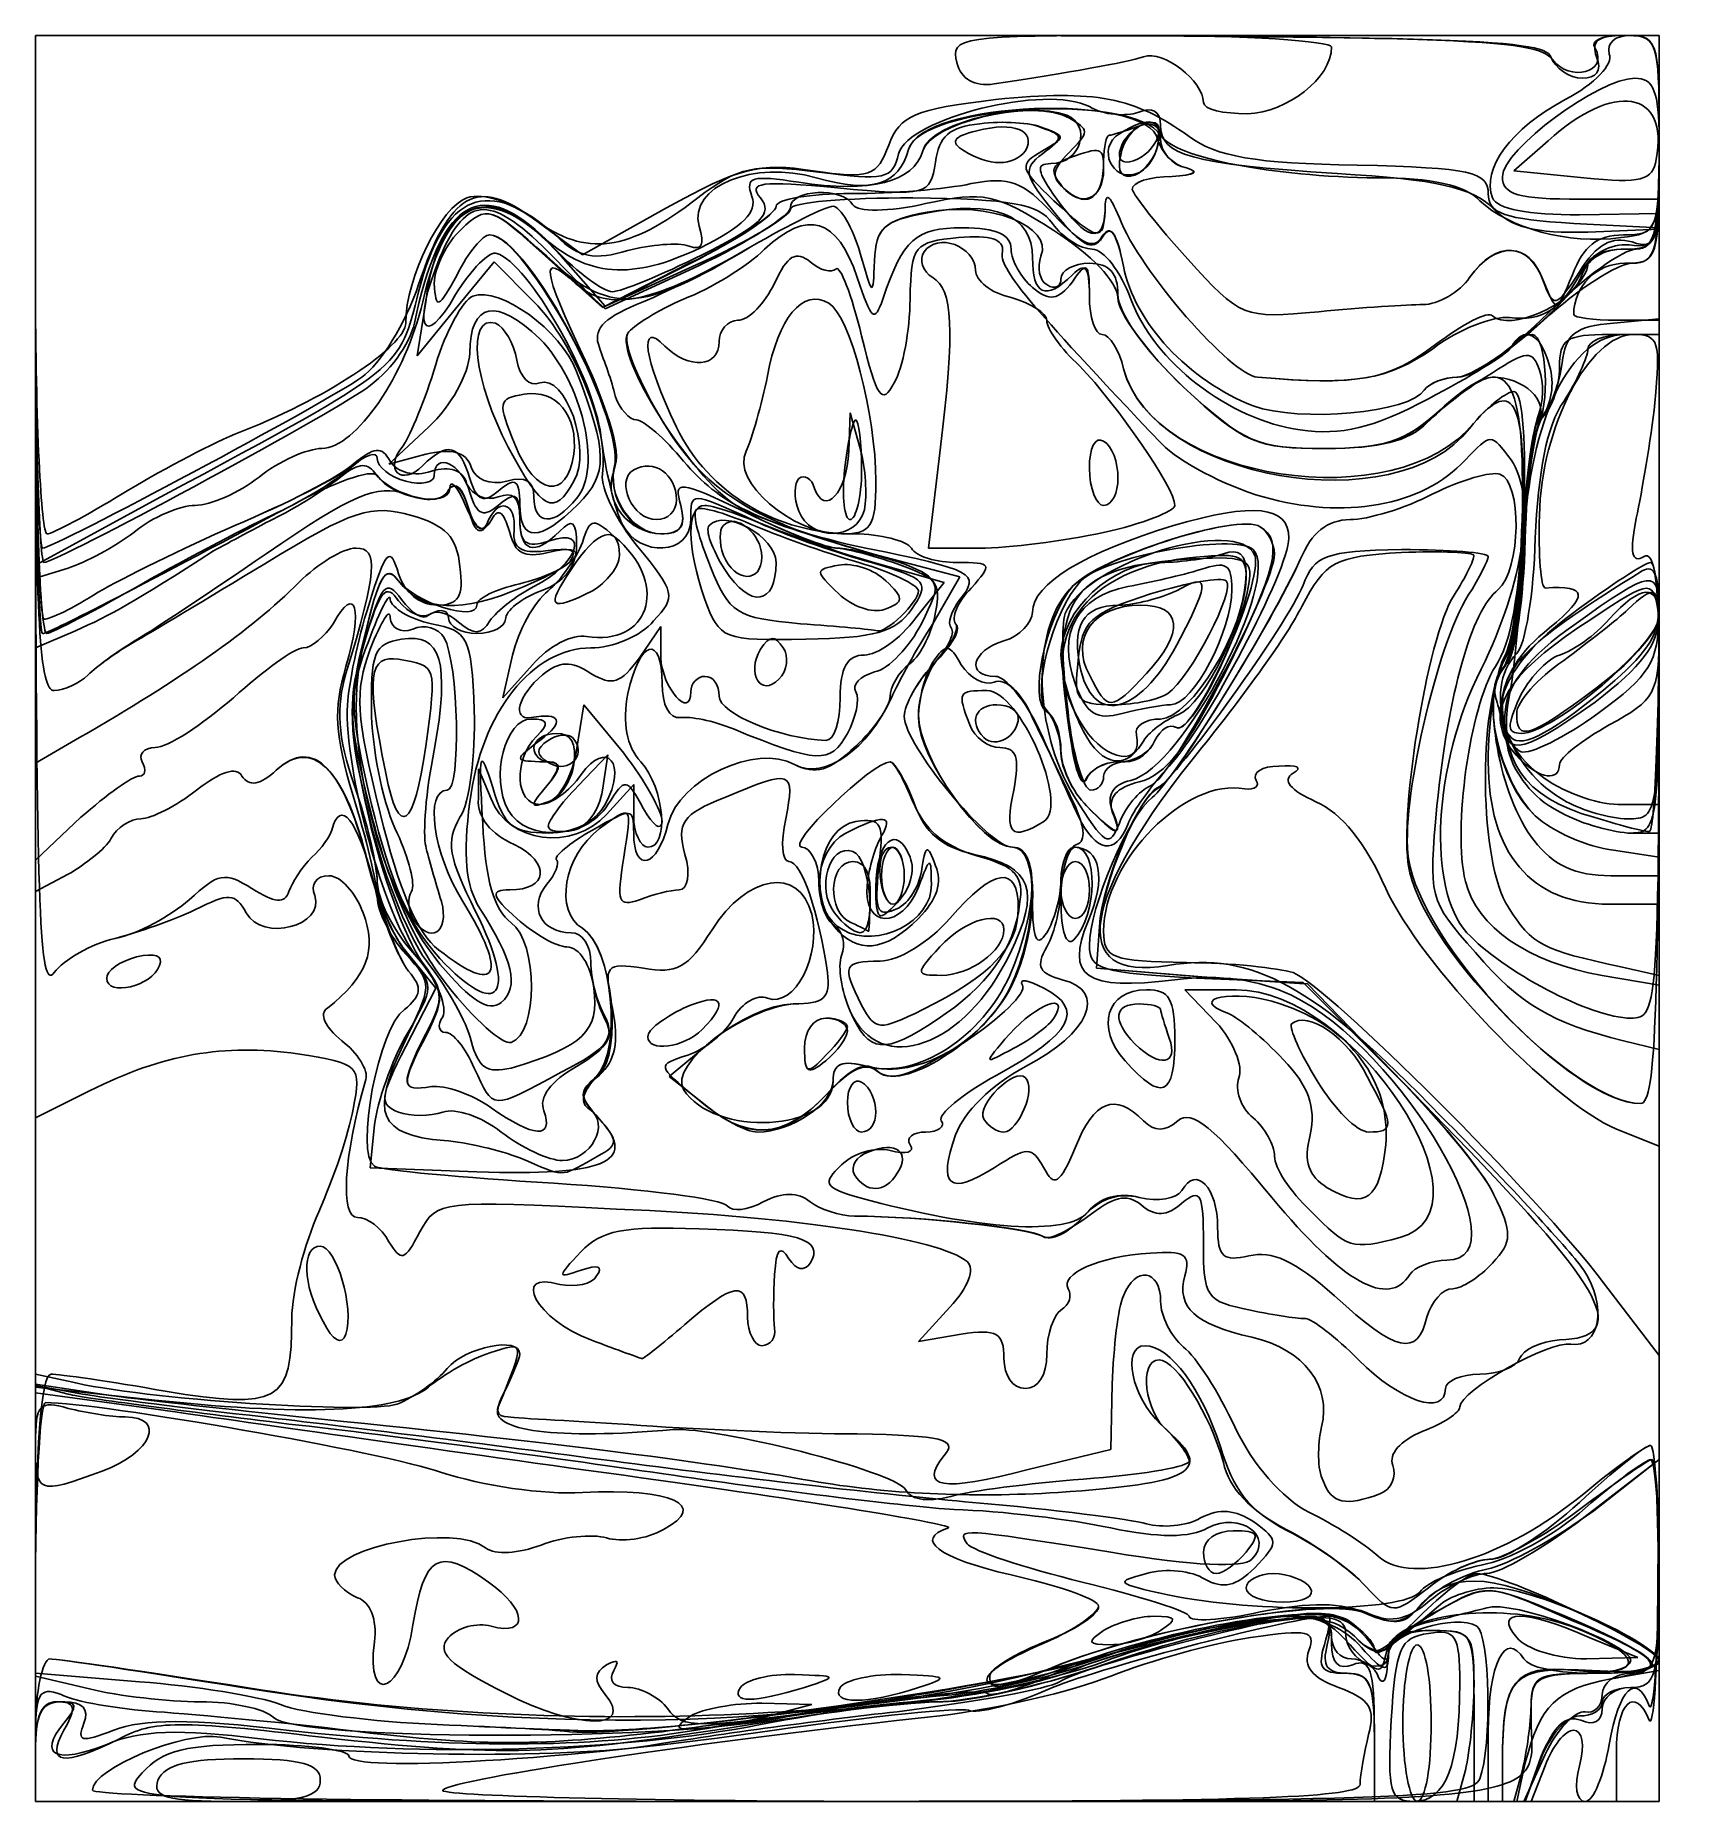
# Model space of a CAD drawing. Extents: x 0 to 1.2, y 0.01 to 1.31.
import ezdxf

# ---------------------------------------------------------------- set-up
doc = ezdxf.new("R2010")
doc.units = 0
doc.header["$MEASUREMENT"] = 0
doc.layers.get('0').update_dxf_attribs({"linetype": 'CONTINUOUS'})

msp = doc.modelspace()

# ---------------------------------------------------------------- linework, layer by layer
at = {"color": 250}
for p, q in [((0, 0.6597), (0, 1.3056)), ((0, 1.3056), (1.1875, 1.3056)), ((0, 0.5139), (0, 1.3056)), ((0, 1.3056), (1.1875, 1.3056)), ((0, 0.9535), (0, 1.3056)), ((0, 1.3056), (1.1875, 1.3056)), ((0, 0.9535), (0, 1.3056)), ((0, 1.3056), (1.1875, 1.3056)), ((0, 0.6795), (0, 1.3056)), ((0, 1.3056), (1.1875, 1.3056)), ((1.1875, 1.3056), (1.1875, 0.0139)), ((1.1875, 1.3056), (1.1875, 0.4931)), ((1.1875, 1.3056), (1.1875, 0.9149)), ((1.1875, 1.3056), (1.1875, 0.9149)), ((1.1875, 1.3056), (1.1875, 0.5639)), ((0.5958, 1.0295), (0.5948, 1.0014)), ((0.6031, 1.0035), (0.5958, 1.0295)), ((0.6615, 1.0003), (0.6531, 0.9306)), ((0.6042, 0.9878), (0.6042, 0.9878)), ((0.6146, 0.9795), (0.6146, 0.9795)), ((0.7917, 0.9816), (0.7917, 0.9816)), ((0.7917, 0.9816), (0.7917, 0.9816)), ((0.6062, 0.9587), (0.6062, 0.9587)), ((0.7812, 0.942), (0.7812, 0.942)), ((0.6531, 0.9306), (0.6906, 0.9306)), ((0.7188, 0.8066), (0.7188, 0.8066)), ((0.7375, 0.7306), (0.7375, 0.7306)), ((0.7375, 0.7306), (0.7375, 0.7306)), ((0.024, 0.692), (0, 0.6795)), ((0, 0.0139), (0, 0.6597)), ((0.7781, 0.6535), (0.776, 0.6233)), ((0.7781, 0.6535), (0.776, 0.6233)), ((0.776, 0.6233), (0.8531, 0.617)), ((0.776, 0.6233), (0.8521, 0.617)), ((0.0521, 0.616), (0.0521, 0.616)), ((0.8521, 0.617), (0.9281, 0.6118)), ((0.8531, 0.617), (0.9302, 0.6118)), ((0.9281, 0.6118), (0.9896, 0.5503)), ((0.9302, 0.6118), (1.0385, 0.5003)), ((0.7448, 0.5868), (0.7448, 0.5868)), ((0.7448, 0.5868), (0.7448, 0.5868)), ((0.4875, 0.5785), (0.4875, 0.5785)), ((0.4875, 0.5785), (0.4875, 0.5785)), ((0.4875, 0.5785), (0.4875, 0.5785)), ((0.4875, 0.5785), (0.4875, 0.5785)), ((1.1875, 0.5639), (1.1615, 0.5702)), ((0.0396, 0.5337), (0, 0.5139)), ((0.6146, 0.5181), (0.6146, 0.5181)), ((0.6146, 0.5181), (0.6146, 0.5181)), ((1.1875, 0.4931), (1.1562, 0.5055)), ((1.1469, 0.3931), (1.1875, 0.34)), ((0.95, 0.3837), (0.95, 0.3837)), ((0.2104, 0.3649), (0.2104, 0.3649)), ((0.6458, 0.3504), (0.6687, 0.3753)), ((0.475, 0.3628), (0.475, 0.3628)), ((0.6771, 0.3556), (0.6458, 0.3504)), ((1.1875, 0.34), (1.1875, 0.0139)), ((0, 0.1701), (0, 0.3264)), ((0, 0.3264), (0.024, 0.3212)), ((0.9677, 0.3368), (0.9677, 0.3368)), ((0, 0.166), (0, 0.3191)), ((0, 0.3191), (0.0552, 0.3108)), ((0, 0.166), (0, 0.317)), ((0, 0.317), (0.0761, 0.3087)), ((0.7865, 0.2712), (0.7875, 0.3191)), ((0.726, 0.2566), (0.7865, 0.2712)), ((0.9417, 0.2483), (0.9417, 0.2483)), ((0, 0.0139), (0, 0.1701)), ((0, 0.0139), (0, 0.1701)), ((0.9323, 0.1701), (0.9323, 0.1701)), ((0.9323, 0.1701), (0.9323, 0.1701)), ((0, 0.0139), (0, 0.166)), ((0, 0.0139), (0, 0.166)), ((1.1042, 0.0399), (1.0938, 0.0139)), ((1.1042, 0.0399), (1.0938, 0.0139)), ((1.1562, 0.0503), (1.1562, 0.0139)), ((1.1875, 0.0139), (0, 0.0139)), ((1.1875, 0.0139), (0, 0.0139)), ((1.1562, 0.0139), (0, 0.0139)), ((1.0938, 0.0139), (0, 0.0139)), ((1.0938, 0.0139), (0, 0.0139))]:
    msp.add_line(p, q, dxfattribs=at)
at = {"color": 29}
for p, q in [((0, 0.6795), (0, 1.3056)), ((0, 1.3056), (1.1875, 1.3056)), ((1.1875, 1.3056), (1.1875, 0.5639)), ((0.6615, 1.0003), (0.6531, 0.9306)), ((0.6146, 0.9795), (0.6146, 0.9795)), ((0.7812, 0.942), (0.7812, 0.942)), ((0.6531, 0.9306), (0.6906, 0.9306)), ((0.024, 0.692), (0, 0.6795)), ((0.6354, 0.691), (0.6354, 0.691)), ((0.75, 0.6878), (0.75, 0.6878)), ((0.849, 0.616), (0.9271, 0.6128)), ((0.9271, 0.6128), (0.9896, 0.5503)), ((1.1875, 0.5639), (1.1615, 0.5702)), ((0.2448, 0.4774), (0.2479, 0.5087)), ((0.3229, 0.4743), (0.2448, 0.4774)), ((0.95, 0.3837), (0.95, 0.3837)), ((0, 0.166), (0, 0.3191)), ((0, 0.3191), (0.0552, 0.3108)), ((0.9323, 0.1701), (0.9323, 0.1701)), ((0, 0.0139), (0, 0.166)), ((1.101, 0.0462), (1.0896, 0.0139)), ((1.0896, 0.0139), (0, 0.0139))]:
    msp.add_line(p, q, dxfattribs=at)
at = {"color": 8}
for p, q in [((0, 0.7024), (0, 1.3056)), ((0, 1.3056), (1.1875, 1.3056)), ((1.1875, 1.3056), (1.1875, 0.9462)), ((0.0333, 0.7337), (0, 0.7024)), ((0.6354, 0.691), (0.6354, 0.691)), ((0.3542, 0.4847), (0.3542, 0.4847)), ((0, 0.166), (0, 0.318)), ((0, 0.318), (0.0344, 0.3118)), ((0, 0.0139), (0, 0.166)), ((1.101, 0.0462), (1.0896, 0.0139)), ((1.0896, 0.0139), (0, 0.0139))]:
    msp.add_line(p, q, dxfattribs=at)
at = {"color": 39}
for p, q in [((0, 0.7024), (0, 1.3056)), ((0, 1.3056), (1.1875, 1.3056)), ((1.1875, 1.3056), (1.1875, 0.9462)), ((0.0333, 0.7337), (0, 0.7024)), ((0.7625, 0.7347), (0.7625, 0.7347)), ((0.6354, 0.691), (0.6354, 0.691)), ((0.4635, 0.5441), (0.4948, 0.5702)), ((0.4886, 0.5243), (0.4635, 0.5441)), ((0.3542, 0.4847), (0.3542, 0.4847)), ((0.599, 0.4722), (0.599, 0.4722)), ((0.9042, 0.4556), (0.9042, 0.4556)), ((0, 0.166), (0, 0.318)), ((0, 0.318), (0.0344, 0.3118)), ((0, 0.0139), (0, 0.166)), ((1.101, 0.0451), (1.0896, 0.0139)), ((1.0896, 0.0139), (0, 0.0139))]:
    msp.add_line(p, q, dxfattribs=at)
at = {"color": 251}
for p, q in [((0, 0.7733), (0, 1.3056)), ((0, 1.3056), (1.1875, 1.3056)), ((1.1875, 1.3056), (1.1875, 0.6108)), ((0.0323, 0.792), (0, 0.7733)), ((0.7594, 0.7493), (0.7594, 0.7493)), ((0.6354, 0.691), (0.6354, 0.691)), ((0.75, 0.6733), (0.75, 0.6733)), ((0.2927, 0.6087), (0.2708, 0.6357)), ((1.1875, 0.6108), (1.1458, 0.6181)), ((0.2708, 0.566), (0.2927, 0.6087)), ((0.6937, 0.5129), (0.6937, 0.5129)), ((0.3406, 0.5035), (0.3406, 0.5035)), ((0, 0.166), (0, 0.318)), ((0, 0.318), (0.024, 0.3118)), ((1.1396, 0.2264), (1.1875, 0.2639)), ((1.1875, 0.2639), (1.1875, 0.1858)), ((0, 0.0139), (0, 0.166)), ((0.8229, 0.1389), (0.8229, 0.1389)), ((1.1042, 0.0483), (1.0885, 0.0139)), ((1.0885, 0.0139), (0, 0.0139))]:
    msp.add_line(p, q, dxfattribs=at)
at = {"color": 27}
for p, q in [((0, 0.7733), (0, 1.3056)), ((0, 1.3056), (1.1875, 1.3056)), ((1.1875, 1.3056), (1.1875, 0.6108)), ((0.6166, 0.9253), (0.6761, 0.9097)), ((0.6761, 0.9097), (0.6562, 0.8753)), ((0.0323, 0.792), (0, 0.7733)), ((0.3927, 0.792), (0.3927, 0.792)), ((0.7688, 0.742), (0.7688, 0.742)), ((1.1875, 0.6108), (1.1458, 0.6181)), ((0.8636, 0.5837), (0.8406, 0.6076)), ((0.8406, 0.6076), (0.8781, 0.6076)), ((0.7969, 0.5556), (0.7969, 0.5556)), ((0.3333, 0.5212), (0.3333, 0.5212)), ((0.9323, 0.4462), (0.9323, 0.4462)), ((0, 0.166), (0, 0.318)), ((0, 0.318), (0.024, 0.3118)), ((1.1396, 0.2264), (1.1875, 0.2639)), ((1.1875, 0.2639), (1.1875, 0.1097)), ((0, 0.0139), (0, 0.166)), ((0.8229, 0.1389), (0.8229, 0.1389)), ((1.1875, 0.1097), (1.1521, 0.1035)), ((1.0896, 0.042), (1.0833, 0.0139)), ((1.0833, 0.0139), (0, 0.0139))]:
    msp.add_line(p, q, dxfattribs=at)
at = {"color": 37}
for p, q in [((0, 1.066), (0, 1.3056)), ((0, 1.3056), (1.1875, 1.3056)), ((0, 1.066), (0, 1.3056)), ((0, 1.3056), (1.1875, 1.3056)), ((1.1875, 1.3056), (1.1875, 0.6181)), ((1.1875, 1.3056), (1.1875, 0.6701)), ((0.4688, 0.966), (0.4688, 0.966)), ((0.4688, 0.966), (0.4688, 0.966)), ((0.6166, 0.9253), (0.6761, 0.9097)), ((0.6166, 0.9253), (0.6761, 0.9097)), ((0.6761, 0.9097), (0.6562, 0.8753)), ((0.6761, 0.9097), (0.6562, 0.8753)), ((0.3927, 0.792), (0.3927, 0.792)), ((0.3927, 0.792), (0.3927, 0.792)), ((0.7688, 0.742), (0.7688, 0.742)), ((0.6396, 0.7045), (0.6396, 0.7045)), ((0.75, 0.6806), (0.75, 0.6806)), ((1.1875, 0.6701), (1.151, 0.6701)), ((1.1875, 0.6181), (1.1594, 0.6243)), ((0.5958, 0.592), (0.5958, 0.592)), ((0.5625, 0.5649), (0.5625, 0.5649)), ((0.8041, 0.568), (0.8041, 0.568)), ((0.3333, 0.5212), (0.3333, 0.5212)), ((0.3333, 0.5212), (0.3333, 0.5212)), ((0.9448, 0.4628), (0.9448, 0.4628)), ((0, 0.1629), (0, 0.3128)), ((0, 0.3128), (0.0917, 0.3003)), ((0, 0.1629), (0, 0.3128)), ((0, 0.3128), (0.0917, 0.3003)), ((1.1334, 0.2222), (1.1875, 0.2639)), ((1.1875, 0.2639), (1.1875, 0.1097)), ((0.8542, 0.1962), (0.8542, 0.1962)), ((0, 0.0139), (0, 0.1629)), ((0, 0.0139), (0, 0.1629)), ((1.1875, 0.1097), (1.1521, 0.1035)), ((1.0896, 0.042), (1.0833, 0.0139)), ((1.0896, 0.042), (1.0833, 0.0139)), ((1.0833, 0.0139), (0, 0.0139)), ((1.0833, 0.0139), (0, 0.0139))]:
    msp.add_line(p, q, dxfattribs=at)
at = {"color": 252}
for p, q in [((0, 1.066), (0, 1.3056)), ((0, 1.3056), (1.1875, 1.3056)), ((0, 1.0868), (0, 1.3056)), ((0, 1.3056), (1.1875, 1.3056)), ((0, 1.092), (0, 1.3056)), ((0, 1.3056), (1.1875, 1.3056)), ((1.1875, 1.3056), (1.1875, 0.6701)), ((1.1875, 1.3056), (1.1875, 0.7045)), ((1.1875, 1.3056), (1.1875, 1.2222)), ((0.724, 1.2212), (0.724, 1.2212)), ((0.4146, 1.1066), (0.3729, 1.1441)), ((0.4146, 1.1066), (0.3792, 1.1431)), ((0.4781, 1.1389), (0.4146, 1.1066)), ((0.4833, 1.1379), (0.4146, 1.1066)), ((1.1542, 1.0952), (1.1875, 1.0982)), ((1.1875, 1.0982), (1.1875, 0.7222)), ((0.6166, 0.9191), (0.6646, 0.9055)), ((0.6646, 0.9055), (0.6438, 0.8795)), ((0.4573, 0.8733), (0.4417, 0.8504)), ((0.4573, 0.8504), (0.4573, 0.8733)), ((0.5469, 0.8576), (0.5469, 0.8576)), ((0.3958, 0.7827), (0.401, 0.816)), ((0.401, 0.816), (0.4302, 0.7805)), ((0.7552, 0.8108), (0.7552, 0.8108)), ((0.3927, 0.792), (0.3927, 0.792)), ((0.7636, 0.8024), (0.7636, 0.8024)), ((0.7573, 0.7899), (0.7573, 0.7899)), ((0.3333, 0.7472), (0.3239, 0.7691)), ((0.3239, 0.7691), (0.3239, 0.7472)), ((0.3938, 0.7722), (0.3938, 0.7722)), ((0.4375, 0.7577), (0.4177, 0.7358)), ((0.4375, 0.7347), (0.4375, 0.7577)), ((1.1125, 0.7389), (1.1125, 0.7389)), ((1.1875, 0.7222), (1.1646, 0.7222)), ((0.6396, 0.7045), (0.6396, 0.7045)), ((1.1875, 0.7045), (1.1542, 0.7097)), ((1.1875, 0.6701), (1.151, 0.6701)), ((0.5844, 0.6535), (0.5844, 0.6535)), ((0.5906, 0.6514), (0.5906, 0.6514)), ((0.6615, 0.6389), (0.6615, 0.6389)), ((0.3011, 0.6108), (0.3011, 0.6108)), ((0.5958, 0.592), (0.5958, 0.592)), ((0.6042, 0.5962), (0.6042, 0.5962)), ((0.3187, 0.5702), (0.3187, 0.5702)), ((0.5625, 0.5649), (0.5625, 0.5649)), ((0.3209, 0.5503), (0.3209, 0.5503)), ((0, 0.1629), (0, 0.3128)), ((0, 0.3128), (0.0917, 0.3003)), ((0, 0.0139), (0, 0.1629)), ((0, 0.0608), (0, 0.1076)), ((0, 0.1076), (0.0761, 0.1014)), ((0.6458, 0.0972), (0.6458, 0.0972)), ((0.5677, 0.0847), (0.5312, 0.0858)), ((0.5365, 0.0764), (0.5677, 0.0847)), ((0, 0.0139), (0, 0.066)), ((0.5365, 0.0764), (0.5365, 0.0764)), ((0, 0.0139), (0, 0.0608)), ((1.0729, 0.042), (1.0729, 0.0139)), ((1.0875, 0.0368), (1.0813, 0.0139)), ((0.5406, 0.0139), (0, 0.0139)), ((1.0813, 0.0139), (0, 0.0139)), ((1.0729, 0.0139), (0, 0.0139))]:
    msp.add_line(p, q, dxfattribs=at)
at = {"color": 47}
for p, q in [((0, 1.066), (0, 1.3056)), ((0, 1.3056), (1.1875, 1.3056)), ((1.1875, 1.3056), (1.1875, 0.6701)), ((0.7552, 0.8076), (0.7552, 0.8076)), ((0.3333, 0.7472), (0.3239, 0.7691)), ((0.3239, 0.7691), (0.3239, 0.7472)), ((0.3938, 0.7722), (0.3938, 0.7722)), ((0.4375, 0.7577), (0.4177, 0.7358)), ((0.4375, 0.7347), (0.4375, 0.7577)), ((1.1875, 0.6701), (1.151, 0.6701)), ((0.3187, 0.5702), (0.3187, 0.5702)), ((0.9375, 0.541), (0.9375, 0.541)), ((0, 0.1629), (0, 0.3128)), ((0, 0.3128), (0.0917, 0.3003)), ((0, 0.0139), (0, 0.1629)), ((0.6458, 0.0972), (0.6458, 0.0972)), ((0.5677, 0.0847), (0.5312, 0.0858)), ((0.5365, 0.0764), (0.5677, 0.0847)), ((0.5365, 0.0764), (0.5365, 0.0764)), ((1.0875, 0.0368), (1.0813, 0.0139)), ((1.0813, 0.0139), (0, 0.0139))]:
    msp.add_line(p, q, dxfattribs=at)
at = {"color": 25}
for p, q in [((0, 0.8576), (0, 1.3056)), ((0, 1.3056), (1.1875, 1.3056)), ((1.1875, 1.3056), (1.1875, 0.691)), ((0.4167, 1.1056), (0.374, 1.1441)), ((0.4844, 1.1368), (0.4167, 1.1056)), ((0.0292, 0.8701), (0, 0.8576)), ((0.3333, 0.7472), (0.3239, 0.7691)), ((0.3239, 0.7691), (0.3239, 0.7472)), ((0.3938, 0.7722), (0.3938, 0.7722)), ((0.4375, 0.7577), (0.4177, 0.7358)), ((0.4375, 0.7347), (0.4375, 0.7577)), ((1.1875, 0.691), (1.1521, 0.691)), ((0.3187, 0.5702), (0.3187, 0.5702)), ((0, 0.0139), (0, 0.1597)), ((0.5156, 0.0972), (0.5156, 0.0972)), ((1.0875, 0.0368), (1.0813, 0.0139)), ((1.0813, 0.0139), (0, 0.0139))]:
    msp.add_line(p, q, dxfattribs=at)
at = {"color": 35}
for p, q in [((0, 1.0868), (0, 1.3056)), ((0, 1.3056), (1.1875, 1.3056)), ((1.1875, 1.3056), (1.1875, 1.2222)), ((0.4146, 1.1066), (0.3792, 1.1431)), ((0.4833, 1.1379), (0.4146, 1.1066)), ((1.1562, 1.0972), (1.1875, 1.0972)), ((1.1875, 1.0972), (1.1875, 0.7045)), ((0.6166, 0.9191), (0.6646, 0.9055)), ((0.6646, 0.9055), (0.6438, 0.8795)), ((0.4573, 0.8733), (0.4417, 0.8504)), ((0.4573, 0.8504), (0.4573, 0.8733)), ((0.5469, 0.8576), (0.5469, 0.8576)), ((0.3958, 0.7827), (0.401, 0.816)), ((0.401, 0.816), (0.4302, 0.7805)), ((1.1875, 0.7045), (1.1542, 0.7097)), ((0.3011, 0.6108), (0.3011, 0.6108)), ((0, 0.2753), (0, 0.2753)), ((0, 0.0139), (0, 0.066)), ((1.0729, 0.042), (1.0729, 0.0139)), ((1.0729, 0.0139), (0, 0.0139))]:
    msp.add_line(p, q, dxfattribs=at)
at = {"color": 9}
for p, q in [((0, 1.092), (0, 1.3056)), ((0, 1.3056), (1.1875, 1.3056)), ((0, 1.1066), (0, 1.3056)), ((0, 1.3056), (1.1875, 1.3056)), ((1.1875, 1.3056), (1.1875, 1.2274)), ((1.1875, 1.3056), (1.1875, 1.2274)), ((0.724, 1.2212), (0.724, 1.2212)), ((0.8209, 1.2264), (0.8209, 1.2264)), ((0.4167, 1.1076), (0.3844, 1.1441)), ((0.3073, 1.1056), (0.3354, 1.1399)), ((0.3354, 1.1399), (0.3646, 1.1108)), ((0.4792, 1.1389), (0.4167, 1.1076)), ((0, 0.9087), (0, 1.1066)), ((0.2854, 1.1108), (0.2792, 1.0712)), ((0.2792, 1.0712), (0.3073, 1.1056)), ((1.151, 1.0868), (1.1875, 1.0868)), ((1.1625, 1.0868), (1.1875, 1.0868)), ((1.1875, 1.0868), (1.1875, 0.9045)), ((1.1875, 1.0868), (1.1875, 0.9045)), ((0.3542, 0.9628), (0.3542, 0.9628)), ((0.024, 0.916), (0, 0.9087)), ((0.4896, 0.8931), (0.4896, 0.8931)), ((0.5594, 0.8753), (0.5594, 0.8753)), ((0.3417, 0.8212), (0.349, 0.8524)), ((0.3636, 0.8452), (0.3417, 0.8212)), ((0.7604, 0.8316), (0.7604, 0.8316)), ((0.7667, 0.7993), (0.7667, 0.7993)), ((0.3458, 0.7389), (0.3458, 0.7389)), ((1.1125, 0.7389), (1.1125, 0.7389)), ((1.1396, 0.7337), (1.1396, 0.7337)), ((0.5844, 0.6639), (0.5844, 0.6639)), ((0.2958, 0.6305), (0.2958, 0.6305)), ((0.2958, 0.6264), (0.2958, 0.6264)), ((1.0833, 0.1337), (1.0833, 0.1337)), ((1.1364, 0.1337), (1.1719, 0.1191)), ((1.1719, 0.1191), (1.1344, 0.1181)), ((0, 0.0608), (0, 0.1076)), ((0, 0.1076), (0.0761, 0.1014)), ((0, 0.0597), (0, 0.1056)), ((0, 0.1056), (0.0396, 0.0962)), ((1.0625, 0.0649), (1.0625, 0.0139)), ((0, 0.0139), (0, 0.0608)), ((0, 0.0139), (0, 0.0597)), ((1.0625, 0.0139), (0, 0.0139)), ((0.525, 0.0139), (0, 0.0139))]:
    msp.add_line(p, q, dxfattribs=at)
at = {"color": 45}
for p, q in [((0, 1.1066), (0, 1.3056)), ((0, 1.3056), (1.1875, 1.3056)), ((1.1875, 1.3056), (1.1875, 1.2274)), ((0.8209, 1.2316), (0.8209, 1.2316)), ((0, 0.9087), (0, 1.1066)), ((0.024, 0.916), (0, 0.9087))]:
    msp.add_line(p, q, dxfattribs=at)
at = {"color": 253}
for p, q in [((0, 1.1128), (0, 1.3056)), ((0, 1.3056), (1.1875, 1.3056)), ((0, 1.1128), (0, 1.3056)), ((0, 1.3056), (1.1875, 1.3056)), ((0, 1.1118), (0, 1.3056)), ((0, 1.3056), (1.1875, 1.3056)), ((1.1875, 1.3056), (1.1875, 1.2274)), ((1.1875, 1.3056), (1.1875, 1.2264)), ((1.1875, 1.3056), (1.1875, 1.2337)), ((0.8209, 1.2254), (0.8209, 1.2254)), ((0, 1.1128), (0, 1.1128)), ((0, 1.1128), (0, 1.1128)), ((0, 0.9181), (0, 1.1118)), ((1.1615, 1.0868), (1.1875, 1.0868)), ((1.1875, 1.0868), (1.1875, 0.9097)), ((0.2584, 0.992), (0.2875, 1.0191)), ((0.2854, 0.9993), (0.2584, 0.992)), ((0.3458, 1.0045), (0.3458, 1.0045)), ((0.0917, 0.968), (0, 0.9181)), ((0.3646, 0.968), (0.3646, 0.968)), ((0.5031, 0.9253), (0.5031, 0.9253)), ((0.3917, 0.9149), (0.3917, 0.9149)), ((0.5042, 0.9149), (0.5042, 0.9149)), ((0.5875, 0.8972), (0.5875, 0.8972)), ((0.7625, 0.8483), (0.7625, 0.8483)), ((0.7646, 0.841), (0.7646, 0.841)), ((1.1875, 0.8378), (1.1875, 0.7431)), ((0.3969, 0.7566), (0.4187, 0.7795)), ((0.4187, 0.7795), (0.4146, 0.7535)), ((1.1, 0.7649), (1.1, 0.7649)), ((1.1198, 0.7451), (1.1198, 0.7451)), ((1.1875, 0.7431), (1.1573, 0.7431)), ((0.375, 0.7274), (0.375, 0.7274)), ((0.276, 0.6597), (0.276, 0.6597)), ((0.5969, 0.6566), (0.5969, 0.6566)), ((0.2948, 0.6368), (0.2948, 0.6368)), ((1.0521, 0.0764), (1.0521, 0.0139)), ((0, 0.0139), (0, 0.0566)), ((0, 0.0139), (0, 0.0503)), ((1.0458, 0.0368), (1.0396, 0.0139)), ((1.0521, 0.0139), (0, 0.0139)), ((1.0396, 0.0139), (0, 0.0139))]:
    msp.add_line(p, q, dxfattribs=at)
at = {"color": 23}
for p, q in [((0, 1.1118), (0, 1.3056)), ((0, 1.3056), (1.1875, 1.3056)), ((1.1875, 1.3056), (1.1875, 1.2326)), ((0.751, 1.1951), (0.751, 1.1951)), ((0, 0.9181), (0, 1.1118)), ((0.0917, 0.968), (0, 0.9181))]:
    msp.add_line(p, q, dxfattribs=at)
at = {"color": 33}
for p, q in [((0, 1.1181), (0, 1.3056)), ((0, 1.3056), (0.5479, 1.3056)), ((1.1875, 1.2347), (1.1875, 1.1639)), ((1.1875, 1.1639), (1.1354, 1.1618)), ((0, 1.1181), (0, 1.1181)), ((0.351, 1.0055), (0.351, 1.0055)), ((0.7708, 0.8378), (0.7708, 0.8378)), ((0.2562, 0.766), (0.2562, 0.766)), ((1.0854, 0.7764), (1.0854, 0.7764)), ((0.9792, 0.067), (0.9792, 0.0139)), ((0, 0.0139), (0, 0.0503)), ((0.9792, 0.0139), (0, 0.0139))]:
    msp.add_line(p, q, dxfattribs=at)
at = {"color": 254}
for p, q in [((0, 1.1233), (0, 1.3056)), ((0, 1.3056), (0.5511, 1.3056)), ((0.8542, 1.2566), (0.8542, 1.2566)), ((1.1875, 1.2399), (1.1875, 1.1753)), ((1.1875, 1.2347), (1.1875, 1.1649)), ((1.0813, 1.2066), (1.1062, 1.2285)), ((1.1875, 1.2295), (1.1875, 1.1858)), ((1.1323, 1.2014), (1.0813, 1.2066)), ((1.0729, 1.2024), (1.0729, 1.2024)), ((1.1323, 1.2014), (1.1323, 1.2014)), ((1.0656, 1.1868), (1.0656, 1.1868)), ((1.1875, 1.1858), (1.1302, 1.1858)), ((0.4, 1.1451), (0.3677, 1.1691)), ((0.4615, 1.1795), (0.4, 1.1451)), ((1.1875, 1.1649), (1.125, 1.1681)), ((1.1875, 1.1753), (1.1292, 1.1743)), ((0, 1.1233), (0, 1.1233)), ((1.0854, 0.8212), (1.0854, 0.8212)), ((1.075, 0.8128), (1.075, 0.8128)), ((1.0792, 0.792), (1.0792, 0.792)), ((1.0865, 0.7816), (1.0865, 0.7816)), ((0.9792, 0.067), (0.9792, 0.0139)), ((0.9916, 0.0732), (0.9916, 0.0732)), ((1, 0.0712), (1, 0.0712)), ((0.9792, 0.0608), (0.9792, 0.0139)), ((0.9792, 0.0608), (0.9792, 0.0139)), ((0, 0.0139), (0, 0.0503)), ((0.0781, 0.0347), (0.0781, 0.0347)), ((0.0896, 0.0295), (0.0896, 0.0295)), ((0.9792, 0.0139), (0, 0.0139)), ((0.0417, 0.0222), (0.0417, 0.0222)), ((0.2979, 0.0222), (0.2979, 0.0222)), ((0.9792, 0.0139), (0.5104, 0.0139)), ((0.9792, 0.0139), (0.5188, 0.0139))]:
    msp.add_line(p, q, dxfattribs=at)
at = {"color": 7}
msp.add_line((1.0833, 0.8097), (1.0833, 0.8097), dxfattribs=at)
at = {"color": 33}
for points in [[(0.5479, 1.3056), (1.0458, 1.3056), (1.0979, 1.3035), (1.1094, 1.2879)], [(1.1406, 1.2962), (1.1364, 1.3014), (1.1458, 1.3056), (1.1604, 1.3056)], [(1.1604, 1.3056), (1.1865, 1.3056), (1.1875, 1.3035), (1.1875, 1.2347)], [(1.1094, 1.2879), (1.1219, 1.2712), (1.151, 1.2785), (1.1406, 1.2962)], [(0.7708, 1.2535), (0.7396, 1.2701), (0.6386, 1.2451), (0.6312, 1.2191)], [(0.8063, 1.2493), (0.7979, 1.2462), (0.7812, 1.2472), (0.7708, 1.2535)], [(0.8229, 1.2399), (0.8229, 1.2503), (0.8167, 1.2535), (0.8063, 1.2493)], [(0.9521, 1.2045), (0.8438, 1.2118), (0.8229, 1.218), (0.8229, 1.2399)], [(0.6312, 1.2191), (0.6271, 1.2004), (0.6208, 1.1993), (0.5729, 1.2056)], [(0.5729, 1.2056), (0.525, 1.2118), (0.5146, 1.2097), (0.4844, 1.1868)], [(0.3646, 1.1712), (0.3229, 1.2024), (0.3031, 1.191), (0.2802, 1.1233)], [(1.0656, 1.1795), (1.0511, 1.1941), (1.025, 1.2004), (0.9521, 1.2045)], [(0.4844, 1.1868), (0.4333, 1.1472), (0.4031, 1.1431), (0.3646, 1.1712)], [(1.1354, 1.1618), (1.0969, 1.1607), (1.0792, 1.1649), (1.0656, 1.1795)], [(0.0052, 0.9306), (0.0021, 0.9306), (0, 1.0149), (0, 1.1181)], [(0.2802, 1.1233), (0.2708, 1.0952), (0.2521, 1.0649), (0.2386, 1.0556)], [(0.2386, 1.0556), (0.2125, 1.0368), (0.0136, 0.9306), (0.0052, 0.9306)], [(0.351, 1.0055), (0.3375, 1.0379), (0.3385, 1.0399), (0.3573, 1.0431)], [(0.3573, 1.0431), (0.3812, 1.0472), (0.3969, 1.0274), (0.3938, 0.9993)], [(0.3938, 0.9993), (0.3886, 0.965), (0.3656, 0.9691), (0.351, 1.0055)], [(1.124, 0.8827), (1.1521, 0.9035), (1.1771, 0.9201), (1.1813, 0.9201)], [(1.1813, 0.9201), (1.1844, 0.9201), (1.1875, 0.8983), (1.1875, 0.8701)], [(0.7708, 0.8378), (0.7562, 0.8649), (0.774, 0.8889), (0.8083, 0.8889)], [(0.8083, 0.8889), (0.8385, 0.8889), (0.8406, 0.8691), (0.8125, 0.8389)], [(1.0854, 0.7764), (1.0573, 0.8045), (1.0709, 0.8441), (1.124, 0.8827)], [(1.1875, 0.8701), (1.1875, 0.8243), (1.1844, 0.8191), (1.151, 0.8014)], [(0.2562, 0.766), (0.2416, 0.8378), (0.2438, 0.8524), (0.2656, 0.8493)], [(0.2656, 0.8493), (0.2937, 0.8441), (0.2937, 0.8462), (0.2854, 0.7858)], [(0.8125, 0.8389), (0.7865, 0.8108), (0.7844, 0.8108), (0.7708, 0.8378)], [(1.151, 0.8014), (1.1312, 0.7899), (1.1146, 0.7775), (1.1146, 0.7722)], [(0.2854, 0.7858), (0.2771, 0.7254), (0.2656, 0.717), (0.2562, 0.766)], [(1.1146, 0.7722), (1.1146, 0.7597), (1.1, 0.7618), (1.0854, 0.7764)], [(0.775, 0.1118), (0.8156, 0.1264), (0.8708, 0.1409), (0.8979, 0.1441)], [(0.8979, 0.1441), (0.9437, 0.1514), (0.9479, 0.1503), (0.9479, 0.1295)], [(0.9479, 0.1295), (0.9479, 0.1149), (0.9531, 0.1097), (0.9635, 0.1139)], [(0.9635, 0.1139), (0.976, 0.1191), (0.9792, 0.1097), (0.9792, 0.067)], [(0.6635, 0.0868), (0.6844, 0.0868), (0.7344, 0.0983), (0.775, 0.1118)], [(0, 0.0503), (0, 0.0764), (0.0042, 0.0868), (0.0156, 0.0868)], [(0.0156, 0.0868), (0.0292, 0.0868), (0.0302, 0.0826), (0.0208, 0.066)], [(0.5229, 0.0701), (0.5792, 0.0795), (0.6417, 0.0868), (0.6635, 0.0868)], [(0.0208, 0.066), (0.0073, 0.041), (0.0198, 0.0389), (0.0615, 0.0597)], [(0.0615, 0.0597), (0.0854, 0.0732), (0.1073, 0.0732), (0.2094, 0.0608)], [(0.2094, 0.0608), (0.3417, 0.0462), (0.3781, 0.0472), (0.5229, 0.0701)]]:
    msp.add_open_spline(points, degree=3, dxfattribs=at)
at = {"color": 254}
for points in [[(0.5511, 1.3056), (1.0312, 1.3056), (1.1031, 1.3035), (1.1083, 1.2899)], [(0.6739, 1.2857), (0.6687, 1.3045), (0.6771, 1.3056), (0.8083, 1.3056)], [(0.8083, 1.3056), (0.8854, 1.3056), (0.9479, 1.3014), (0.9479, 1.2972)], [(0.9479, 1.2972), (0.9479, 1.2743), (0.9156, 1.2493), (0.8864, 1.2483)], [(1.1417, 1.2899), (1.1375, 1.3014), (1.1427, 1.3056), (1.1615, 1.3056)], [(1.151, 1.292), (1.149, 1.3003), (1.1552, 1.3056), (1.1667, 1.3056)], [(1.1615, 1.3056), (1.1865, 1.3056), (1.1875, 1.3035), (1.1875, 1.2347)], [(1.1667, 1.3056), (1.1854, 1.3056), (1.1875, 1.2983), (1.1875, 1.2399)], [(0.7011, 1.2701), (0.6865, 1.2681), (0.6771, 1.2733), (0.6739, 1.2857)], [(0.8104, 1.2899), (0.7979, 1.2857), (0.7552, 1.2785), (0.7011, 1.2701)], [(0.8542, 1.2566), (0.8542, 1.2722), (0.825, 1.2951), (0.8104, 1.2899)], [(1.1083, 1.2899), (1.1114, 1.2816), (1.1219, 1.2743), (1.1312, 1.2743)], [(1.1188, 1.2587), (1.1406, 1.2701), (1.1542, 1.2847), (1.151, 1.292)], [(1.1312, 1.2743), (1.1417, 1.2743), (1.1458, 1.2795), (1.1417, 1.2899)], [(1.0729, 1.2024), (1.0729, 1.2222), (1.1438, 1.2743), (1.1698, 1.2743)], [(1.1062, 1.2285), (1.1542, 1.2722), (1.1948, 1.2659), (1.1854, 1.2149)], [(1.1698, 1.2743), (1.1833, 1.2743), (1.1875, 1.2649), (1.1875, 1.2295)], [(0.7021, 1.2587), (0.6427, 1.2514), (0.6323, 1.2472), (0.624, 1.2254)], [(0.8438, 1.2316), (0.8031, 1.2607), (0.776, 1.2659), (0.7021, 1.2587)], [(1.0656, 1.1868), (1.0573, 1.2076), (1.0792, 1.2378), (1.1188, 1.2587)], [(0.8864, 1.2483), (0.8688, 1.2483), (0.8542, 1.2514), (0.8542, 1.2566)], [(0.624, 1.2254), (0.6156, 1.2024), (0.6104, 1.2004), (0.5687, 1.2066)], [(0.9667, 1.2108), (0.8917, 1.2118), (0.8636, 1.217), (0.8438, 1.2316)], [(0.5687, 1.2066), (0.5292, 1.2128), (0.5146, 1.2087), (0.4615, 1.1795)], [(1.0625, 1.1899), (1.0625, 1.2056), (1.05, 1.2087), (0.9667, 1.2108)], [(1.1854, 1.2149), (1.1823, 1.1993), (1.175, 1.1972), (1.1323, 1.2014)], [(1.1302, 1.1858), (1.0844, 1.1858), (1.0729, 1.1889), (1.0729, 1.2024)], [(0.3156, 1.1868), (0.2969, 1.1806), (0.2708, 1.1285), (0.2708, 1.0952)], [(0.3677, 1.1691), (0.3479, 1.1837), (0.3281, 1.191), (0.3156, 1.1868)], [(1.125, 1.1681), (1.0739, 1.1712), (1.0625, 1.1753), (1.0625, 1.1899)], [(1.1292, 1.1743), (1.0917, 1.1743), (1.0687, 1.1785), (1.0656, 1.1868)], [(0.0084, 0.941), (0.0042, 0.941), (0, 1.0233), (0, 1.1233)], [(0.2708, 1.0952), (0.2708, 1.0784), (0.2115, 1.0389), (0.1458, 1.0139)], [(0.1458, 1.0139), (0.126, 1.0055), (0.0885, 0.9858), (0.0635, 0.9702)], [(0.0635, 0.9702), (0.0375, 0.9545), (0.0125, 0.941), (0.0084, 0.941)], [(1.0729, 0.816), (1.0729, 0.8441), (1.0927, 0.8628), (1.175, 0.9139)], [(1.125, 0.8743), (1.1833, 0.916), (1.1875, 0.917), (1.1875, 0.8805)], [(1.1281, 0.8722), (1.1813, 0.9077), (1.1823, 0.9087), (1.1865, 0.8857)], [(1.175, 0.9139), (1.1844, 0.9191), (1.1875, 0.9108), (1.1875, 0.8816)], [(1.151, 0.8785), (1.1739, 0.9045), (1.1875, 0.9045), (1.1875, 0.8805)], [(1.1865, 0.8857), (1.1885, 0.8701), (1.1791, 0.8545), (1.1552, 0.8337)], [(1.0792, 0.792), (1.0604, 0.8108), (1.0781, 0.8389), (1.1281, 0.8722)], [(1.075, 0.8128), (1.0771, 0.8316), (1.0927, 0.8514), (1.125, 0.8743)], [(1.1875, 0.8805), (1.1875, 0.8608), (1.1104, 0.7951), (1.0865, 0.7951)], [(1.1146, 0.8524), (1.125, 0.8556), (1.1406, 0.867), (1.151, 0.8785)], [(1.1875, 0.8805), (1.1865, 0.8597), (1.175, 0.8441), (1.1406, 0.818)], [(1.1875, 0.8816), (1.1865, 0.8472), (1.1813, 0.8378), (1.1427, 0.8097)], [(1.0854, 0.8212), (1.0917, 0.8347), (1.1052, 0.8493), (1.1146, 0.8524)], [(1.1552, 0.8337), (1.1104, 0.7962), (1.0875, 0.7837), (1.0792, 0.792)], [(1.1406, 0.818), (1.0844, 0.7775), (1.0709, 0.7764), (1.075, 0.8128)], [(1.0865, 0.7951), (1.0761, 0.7951), (1.0761, 0.8003), (1.0854, 0.8212)], [(1.0865, 0.7816), (1.0792, 0.7847), (1.0729, 0.7993), (1.0729, 0.816)], [(1.1427, 0.8097), (1.1188, 0.792), (1.0927, 0.7795), (1.0865, 0.7816)], [(0.7438, 0.0972), (0.7823, 0.1128), (0.9208, 0.1493), (0.9459, 0.1493)], [(0.749, 0.1014), (0.7667, 0.1128), (0.9052, 0.1493), (0.9313, 0.1493)], [(0.775, 0.1118), (0.8156, 0.1264), (0.8708, 0.1409), (0.8979, 0.1441)], [(0.8979, 0.1441), (0.9437, 0.1514), (0.9479, 0.1503), (0.9479, 0.1295)], [(0.9313, 0.1493), (0.9448, 0.1493), (0.9489, 0.1441), (0.9448, 0.1285)], [(0.9459, 0.1493), (0.9479, 0.1493), (0.9459, 0.1399), (0.9427, 0.1285)], [(0.7865, 0.1056), (0.8156, 0.117), (0.8604, 0.1295), (0.8886, 0.1337)], [(0.8886, 0.1337), (0.9313, 0.1399), (0.9365, 0.1389), (0.9313, 0.1243)], [(0.9916, 0.0732), (0.9948, 0.1264), (0.9979, 0.1337), (1.0188, 0.1368)], [(1.0188, 0.1368), (1.0385, 0.1399), (1.0417, 0.1357), (1.0417, 0.1004)], [(0.9313, 0.1243), (0.9271, 0.1128), (0.9333, 0.1045), (0.9531, 0.0972)], [(0.9427, 0.1285), (0.9375, 0.1118), (0.9406, 0.1076), (0.9573, 0.1076)], [(0.9448, 0.1285), (0.9406, 0.1128), (0.9448, 0.1076), (0.9594, 0.1076)], [(0.9479, 0.1295), (0.9479, 0.1149), (0.9531, 0.1097), (0.9635, 0.1139)], [(0.9635, 0.1139), (0.976, 0.1191), (0.9792, 0.1097), (0.9792, 0.067)], [(1, 0.0712), (1, 0.1024), (1.0052, 0.1285), (1.0104, 0.1285)], [(1.0104, 0.1285), (1.0167, 0.1285), (1.0208, 0.1024), (1.0208, 0.0712)], [(0.6594, 0.0868), (0.6823, 0.0868), (0.7344, 0.0983), (0.775, 0.1118)], [(0.6615, 0.0764), (0.7021, 0.0816), (0.7584, 0.0941), (0.7865, 0.1056)], [(0.9573, 0.1076), (0.976, 0.1076), (0.9792, 0.1014), (0.9792, 0.0608)], [(0.9594, 0.1076), (0.976, 0.1076), (0.9792, 0.1004), (0.9792, 0.0608)], [(0.6302, 0.0795), (0.6875, 0.0868), (0.7406, 0.0962), (0.749, 0.1014)], [(0.6823, 0.0806), (0.6885, 0.0774), (0.7167, 0.0847), (0.7438, 0.0972)], [(0.9531, 0.0972), (0.976, 0.0889), (0.9802, 0.0816), (0.975, 0.0628)], [(1.0417, 0.1004), (1.0417, 0.0399), (1.0312, 0.0139), (1.0084, 0.0139)], [(0, 0.0503), (0, 0.0774), (0.0042, 0.0868), (0.0167, 0.0868)], [(0.0167, 0.0868), (0.0312, 0.0868), (0.0312, 0.0837), (0.0208, 0.0712)], [(0.4479, 0.0545), (0.4906, 0.0618), (0.5729, 0.0732), (0.6302, 0.0795)], [(0.5302, 0.0701), (0.5781, 0.0795), (0.6354, 0.0868), (0.6594, 0.0868)], [(0.5406, 0.066), (0.6125, 0.0764), (0.6761, 0.0826), (0.6823, 0.0806)], [(0.0208, 0.0712), (0.001, 0.0472), (0.0156, 0.041), (0.0521, 0.0556)], [(0.0417, 0.0222), (0.0417, 0.0379), (0.1094, 0.066), (0.1354, 0.0608)], [(0.0521, 0.0556), (0.0761, 0.066), (0.1052, 0.067), (0.1646, 0.0597)], [(0.1646, 0.0597), (0.2812, 0.0462), (0.4302, 0.0503), (0.5302, 0.0701)], [(0.2292, 0.0472), (0.2292, 0.0347), (0.3917, 0.0441), (0.5406, 0.066)], [(0.2979, 0.0222), (0.3063, 0.0305), (0.4927, 0.0587), (0.6615, 0.0764)], [(1.0084, 0.0139), (0.9906, 0.0139), (0.9886, 0.0201), (0.9916, 0.0732)], [(1.0104, 0.0139), (1.0052, 0.0139), (1, 0.0399), (1, 0.0712)], [(1.0208, 0.0712), (1.0208, 0.0399), (1.0167, 0.0139), (1.0104, 0.0139)], [(0.0781, 0.0347), (0.0927, 0.0514), (0.1104, 0.0556), (0.1635, 0.0556)], [(0.1354, 0.0608), (0.2042, 0.0472), (0.3771, 0.0441), (0.4479, 0.0545)], [(0.1635, 0.0556), (0.1989, 0.0556), (0.2292, 0.0514), (0.2292, 0.0472)], [(0.975, 0.0628), (0.9719, 0.0503), (0.9688, 0.0337), (0.9688, 0.0264)], [(0.0896, 0.0295), (0.0948, 0.041), (0.1114, 0.0451), (0.1521, 0.0451)], [(0.1521, 0.0451), (0.1948, 0.0451), (0.2083, 0.041), (0.2083, 0.0295)], [(0.5188, 0.0139), (0.0604, 0.0139), (0.0594, 0.0139), (0.0781, 0.0347)], [(0.1458, 0.0139), (0.0948, 0.0139), (0.0854, 0.017), (0.0896, 0.0295)], [(0.2083, 0.0295), (0.2083, 0.017), (0.1948, 0.0139), (0.1458, 0.0139)], [(0.9688, 0.0264), (0.9688, 0.017), (0.8938, 0.0139), (0.6281, 0.0139)], [(0.5104, 0.0139), (0.2531, 0.0139), (0.0417, 0.017), (0.0417, 0.0222)], [(0.6281, 0.0139), (0.4406, 0.0139), (0.2917, 0.0181), (0.2979, 0.0222)]]:
    msp.add_open_spline(points, degree=3, dxfattribs=at)
at = {"color": 23}
for points in [[(0.8209, 1.2295), (0.8135, 1.2639), (0.6479, 1.2576), (0.6386, 1.2222)], [(1.1875, 1.2326), (1.1875, 1.1618), (1.1865, 1.1597), (1.1615, 1.1597)], [(0.6386, 1.2222), (0.6312, 1.1962), (0.6125, 1.1899), (0.5709, 1.2014)], [(0.7562, 1.216), (0.7792, 1.2243), (0.7812, 1.2243), (0.7812, 1.2076)], [(0.8417, 1.2087), (0.8323, 1.2108), (0.8229, 1.2202), (0.8209, 1.2295)], [(0.5709, 1.2014), (0.526, 1.2149), (0.4771, 1.1951), (0.4854, 1.166)], [(0.751, 1.1951), (0.7416, 1.2066), (0.7427, 1.2108), (0.7562, 1.216)], [(0.7812, 1.2076), (0.7812, 1.1858), (0.7646, 1.1785), (0.751, 1.1951)], [(0.8313, 1.2024), (0.8469, 1.2034), (0.8521, 1.2056), (0.8417, 1.2087)], [(0.3812, 1.1587), (0.3313, 1.2034), (0.2989, 1.191), (0.2802, 1.1181)], [(0.8021, 1.193), (0.8021, 1.1982), (0.8146, 1.2024), (0.8313, 1.2024)], [(0.8427, 1.142), (0.8209, 1.166), (0.8031, 1.1889), (0.8021, 1.193)], [(0.4333, 1.1483), (0.4094, 1.1409), (0.3969, 1.1431), (0.3812, 1.1587)], [(0.4781, 1.1514), (0.4698, 1.1545), (0.45, 1.1524), (0.4333, 1.1483)], [(0.4854, 1.166), (0.4896, 1.1524), (0.4875, 1.1483), (0.4781, 1.1514)], [(1.1031, 1.1253), (1.0927, 1.1545), (1.0687, 1.1566), (1.0489, 1.1285)], [(1.1615, 1.1597), (1.1417, 1.1597), (1.1323, 1.1514), (1.124, 1.1305)], [(0.9385, 1.1035), (0.8834, 1.0982), (0.8812, 1.0993), (0.8427, 1.142)], [(1.0489, 1.1285), (1.0417, 1.1181), (1.026, 1.1087), (1.0146, 1.1087)], [(1.124, 1.1305), (1.1125, 1.1024), (1.1125, 1.1024), (1.1031, 1.1253)], [(0.2802, 1.1181), (0.2656, 1.0608), (0.2719, 1.0649), (0.0917, 0.968)], [(1.0146, 1.1087), (1.0042, 1.1087), (0.9698, 1.1066), (0.9385, 1.1035)]]:
    msp.add_open_spline(points, degree=3, dxfattribs=at)
at = {"color": 253}
for points in [[(0.8229, 1.2326), (0.8031, 1.2639), (0.6469, 1.2545), (0.6386, 1.2222)], [(0.7562, 1.2451), (0.7312, 1.2597), (0.6542, 1.2431), (0.649, 1.2212)], [(0.7542, 1.2472), (0.725, 1.2587), (0.6542, 1.241), (0.649, 1.2212)], [(0.7427, 1.2118), (0.7646, 1.2118), (0.7729, 1.2399), (0.7542, 1.2472)], [(0.7562, 1.2202), (0.7708, 1.2347), (0.7708, 1.2368), (0.7562, 1.2451)], [(0.8209, 1.2254), (0.825, 1.2451), (0.8146, 1.2472), (0.7927, 1.2337)], [(0.7927, 1.2337), (0.776, 1.2232), (0.7875, 1.1982), (0.8052, 1.2045)], [(0.7854, 1.2326), (0.7833, 1.2326), (0.7812, 1.2243), (0.7812, 1.2139)], [(0.8063, 1.2389), (0.7969, 1.2358), (0.7875, 1.2326), (0.7854, 1.2326)], [(0.8229, 1.2295), (0.8229, 1.2399), (0.8167, 1.2431), (0.8063, 1.2389)], [(0.9812, 1.2014), (0.9042, 1.2024), (0.8333, 1.216), (0.8229, 1.2326)], [(1.1875, 1.2337), (1.1875, 1.1629), (1.1875, 1.1607), (1.1594, 1.1577)], [(0.649, 1.2212), (0.6427, 1.1982), (0.6104, 1.1899), (0.5583, 1.1982)], [(0.649, 1.2212), (0.6427, 1.1982), (0.6104, 1.1899), (0.5583, 1.1982)], [(0.6386, 1.2222), (0.6312, 1.1962), (0.6125, 1.1899), (0.5709, 1.2014)], [(0.7542, 1.192), (0.7427, 1.2014), (0.7427, 1.2066), (0.7562, 1.2202)], [(0.8052, 1.2045), (0.8125, 1.2066), (0.8187, 1.216), (0.8209, 1.2254)], [(0.8417, 1.2087), (0.8313, 1.2108), (0.8229, 1.2202), (0.8229, 1.2295)], [(1.1875, 1.2274), (1.1875, 1.1545), (1.1865, 1.1493), (1.1656, 1.1524)], [(1.1875, 1.2264), (1.1875, 1.1535), (1.1865, 1.1483), (1.1677, 1.1545)], [(0.5709, 1.2014), (0.526, 1.2149), (0.4771, 1.1951), (0.4854, 1.166)], [(0.7469, 1.1858), (0.7323, 1.2066), (0.7312, 1.2118), (0.7427, 1.2118)], [(0.7812, 1.2139), (0.7812, 1.1868), (0.7698, 1.1785), (0.7542, 1.192)], [(0.8313, 1.2024), (0.8479, 1.2034), (0.8521, 1.2056), (0.8417, 1.2087)], [(0.3698, 1.1597), (0.3239, 1.2024), (0.2958, 1.1826), (0.2771, 1.0952)], [(0.3698, 1.1597), (0.3239, 1.2024), (0.2958, 1.1826), (0.2771, 1.0952)], [(0.3812, 1.1587), (0.3313, 1.2034), (0.2989, 1.191), (0.2802, 1.1181)], [(0.5583, 1.1982), (0.524, 1.2034), (0.5188, 1.2024), (0.524, 1.1878)], [(0.5583, 1.1982), (0.524, 1.2034), (0.5188, 1.2024), (0.524, 1.1878)], [(0.8021, 1.193), (0.8021, 1.1982), (0.8146, 1.2024), (0.8313, 1.2024)], [(1.0563, 1.1847), (1.0458, 1.1962), (1.0208, 1.2014), (0.9812, 1.2014)], [(0.524, 1.1878), (0.5281, 1.1764), (0.5177, 1.166), (0.4864, 1.1503)], [(0.524, 1.1878), (0.5281, 1.1764), (0.5177, 1.166), (0.4864, 1.1503)], [(0.7823, 1.1774), (0.7812, 1.1524), (0.7688, 1.1555), (0.7469, 1.1858)], [(0.7927, 1.1722), (0.7854, 1.1899), (0.7823, 1.192), (0.7823, 1.1774)], [(0.8427, 1.142), (0.8209, 1.166), (0.8031, 1.1889), (0.8021, 1.193)], [(1.1594, 1.1577), (1.1208, 1.1524), (1.0771, 1.1649), (1.0563, 1.1847)], [(0.8938, 1.0556), (0.875, 1.0566), (0.8073, 1.1337), (0.7927, 1.1722)], [(0.4864, 1.1503), (0.4365, 1.1264), (0.4031, 1.1285), (0.3698, 1.1597)], [(0.4864, 1.1503), (0.4365, 1.1264), (0.4031, 1.1285), (0.3698, 1.1597)], [(0.4333, 1.1483), (0.4094, 1.1409), (0.3969, 1.1431), (0.3812, 1.1587)], [(0.4781, 1.1514), (0.4698, 1.1545), (0.45, 1.1524), (0.4333, 1.1483)], [(0.4854, 1.166), (0.4896, 1.1524), (0.4875, 1.1483), (0.4781, 1.1514)], [(1.1021, 1.1274), (1.0927, 1.1545), (1.0677, 1.1555), (1.0489, 1.1285)], [(1.1677, 1.1545), (1.1531, 1.1587), (1.1417, 1.1535), (1.1292, 1.1326)], [(0.9385, 1.1035), (0.8834, 1.0982), (0.8812, 1.0993), (0.8427, 1.142)], [(1.1656, 1.1524), (1.1521, 1.1535), (1.1386, 1.1462), (1.1312, 1.1337)], [(1.0489, 1.1285), (1.0417, 1.1181), (1.026, 1.1087), (1.0146, 1.1087)], [(1.1312, 1.1337), (1.1156, 1.1045), (1.1021, 1.0962), (1.0781, 1.0993)], [(1.1292, 1.1326), (1.1114, 1.1056), (1.1104, 1.1056), (1.1021, 1.1274)], [(0.2802, 1.1181), (0.2656, 1.0608), (0.2719, 1.0649), (0.0917, 0.968)], [(0.0062, 0.9201), (0.0031, 0.9201), (0, 1.0066), (0, 1.1128)], [(0.0062, 0.9201), (0.0031, 0.9201), (0, 1.0066), (0, 1.1128)], [(0.3177, 1.0732), (0.3177, 1.1108), (0.3375, 1.1139), (0.3688, 1.0837)], [(1.0146, 1.1087), (1.0042, 1.1087), (0.9698, 1.1066), (0.9385, 1.1035)], [(0.2771, 1.0952), (0.274, 1.0795), (0.2584, 1.0587), (0.2416, 1.0472)], [(0.2771, 1.0952), (0.274, 1.0795), (0.2584, 1.0587), (0.2416, 1.0472)], [(0.3458, 1.0045), (0.3209, 1.0514), (0.3146, 1.1014), (0.3365, 1.0952)], [(0.3365, 1.0952), (0.3427, 1.092), (0.35, 1.0806), (0.3521, 1.068)], [(1.0781, 1.0993), (1.0667, 1.1004), (1.0406, 1.091), (1.0219, 1.0764)], [(0.3688, 1.0837), (0.4, 1.0524), (0.4146, 0.9889), (0.3958, 0.967)], [(1.1, 0.9545), (1.101, 1.0191), (1.1364, 1.0868), (1.1687, 1.0868)], [(1.1354, 1.0764), (1.1354, 1.0816), (1.1469, 1.0868), (1.1615, 1.0868)], [(1.1687, 1.0868), (1.1875, 1.0868), (1.1885, 1.0816), (1.1844, 1.0368)], [(0.2875, 1.0191), (0.3041, 1.0347), (0.3167, 1.0576), (0.3177, 1.0732)], [(0.3521, 1.068), (0.3542, 1.0556), (0.3614, 1.0483), (0.3688, 1.0514)], [(1.0219, 1.0764), (0.9886, 1.0535), (0.9656, 1.0493), (0.8938, 1.0556)], [(1.1177, 1.0379), (1.1271, 1.0524), (1.1354, 1.0701), (1.1354, 1.0764)], [(0.3688, 1.0514), (0.3875, 1.0587), (0.4073, 1.0024), (0.3938, 0.9795)], [(0.2416, 1.0472), (0.2104, 1.0253), (0.0156, 0.9201), (0.0062, 0.9201)], [(0.2416, 1.0472), (0.2104, 1.0253), (0.0156, 0.9201), (0.0062, 0.9201)], [(1.0969, 0.9378), (1.099, 0.9858), (1.1052, 1.0201), (1.1177, 1.0379)], [(1.1844, 1.0368), (1.1813, 1.0097), (1.175, 0.9722), (1.1708, 0.9524)], [(0.3187, 0.9899), (0.3146, 1.0014), (0.3041, 1.0035), (0.2854, 0.9993)], [(0.3938, 0.9795), (0.3792, 0.9535), (0.3708, 0.9576), (0.3458, 1.0045)], [(0.3448, 0.9795), (0.3323, 0.9764), (0.3219, 0.9806), (0.3187, 0.9899)], [(0.3646, 0.968), (0.3646, 0.9795), (0.3583, 0.9837), (0.3448, 0.9795)], [(0.3958, 0.967), (0.3792, 0.9462), (0.3646, 0.9472), (0.3646, 0.968)], [(0.4927, 0.9472), (0.5042, 0.9597), (0.5417, 0.9389), (0.5417, 0.9201)], [(0.3917, 0.9149), (0.4104, 0.9441), (0.4271, 0.9493), (0.4271, 0.9253)], [(0.5042, 0.9149), (0.4948, 0.9295), (0.4896, 0.9441), (0.4927, 0.9472)], [(0.5031, 0.9253), (0.5, 0.9347), (0.5, 0.9441), (0.5031, 0.9472)], [(0.5031, 0.9472), (0.5125, 0.9566), (0.5312, 0.941), (0.5312, 0.9243)], [(1.1042, 0.9014), (1.101, 0.9014), (1.099, 0.9253), (1.1, 0.9545)], [(1.1708, 0.9524), (1.1656, 0.9274), (1.1677, 0.9191), (1.1761, 0.9243)], [(1.0833, 0.8535), (1.0896, 0.8597), (1.0958, 0.8972), (1.0969, 0.9378)], [(0.4271, 0.9253), (0.4271, 0.917), (0.4177, 0.9055), (0.4073, 0.8993)], [(0.5312, 0.9243), (0.5312, 0.9045), (0.5114, 0.9055), (0.5031, 0.9253)], [(1.1761, 0.9243), (1.1844, 0.9295), (1.1875, 0.9055), (1.1875, 0.8378)], [(0.4073, 0.8993), (0.376, 0.8837), (0.3729, 0.8868), (0.3917, 0.9149)], [(0.5417, 0.9201), (0.5417, 0.8889), (0.5229, 0.8857), (0.5042, 0.9149)], [(0.5875, 0.8972), (0.5698, 0.9139), (0.5698, 0.9149), (0.5875, 0.9181)], [(0.5875, 0.9181), (0.5979, 0.9201), (0.6136, 0.9149), (0.6219, 0.9066)], [(0.8156, 0.8972), (0.8427, 0.9055), (0.8677, 0.9097), (0.8708, 0.9066)], [(0.8344, 0.8993), (0.8583, 0.9129), (0.8594, 0.9077), (0.8375, 0.8649)], [(1.1875, 0.9097), (1.1875, 0.7326), (1.1875, 0.7326), (1.1646, 0.7326)], [(0.6208, 0.8857), (0.6125, 0.8827), (0.5969, 0.8879), (0.5875, 0.8972)], [(0.6219, 0.9066), (0.6354, 0.8941), (0.6354, 0.891), (0.6208, 0.8857)], [(0.7625, 0.8483), (0.7656, 0.8774), (0.7708, 0.8827), (0.8156, 0.8972)], [(0.7927, 0.8889), (0.8041, 0.8889), (0.8229, 0.8941), (0.8344, 0.8993)], [(0.8708, 0.9066), (0.8781, 0.9003), (0.8448, 0.8358), (0.8281, 0.8243)], [(1.1073, 0.8722), (1.1364, 0.8962), (1.1354, 0.9035), (1.1042, 0.9014)], [(0.2448, 0.8566), (0.2531, 0.8774), (0.2594, 0.8879), (0.2594, 0.8795)], [(0.7646, 0.841), (0.7573, 0.8733), (0.7656, 0.8889), (0.7927, 0.8889)], [(0.2594, 0.8795), (0.2604, 0.8722), (0.2667, 0.8681), (0.276, 0.8712)], [(0.2677, 0.8639), (0.2969, 0.8691), (0.3031, 0.8472), (0.2917, 0.7827)], [(0.276, 0.8712), (0.2844, 0.8753), (0.2948, 0.8722), (0.2989, 0.8649)], [(1.1, 0.7649), (1.0604, 0.7962), (1.0635, 0.8378), (1.1073, 0.8722)], [(0.2521, 0.7368), (0.2344, 0.8087), (0.2333, 0.8254), (0.2448, 0.8566)], [(0.2458, 0.8076), (0.2448, 0.8545), (0.2479, 0.8608), (0.2677, 0.8639)], [(0.2989, 0.8649), (0.3094, 0.8472), (0.3115, 0.7535), (0.3011, 0.7535)], [(0.8375, 0.8649), (0.8094, 0.8097), (0.775, 0.7993), (0.7646, 0.841)], [(0.7885, 0.816), (0.7614, 0.816), (0.7594, 0.8191), (0.7625, 0.8483)], [(1.1198, 0.7451), (1.0761, 0.7681), (1.0573, 0.8274), (1.0833, 0.8535)], [(0.8281, 0.8243), (0.8229, 0.8202), (0.8041, 0.816), (0.7885, 0.816)], [(0.2646, 0.7222), (0.2552, 0.7399), (0.2469, 0.7795), (0.2458, 0.8076)], [(0.2917, 0.7827), (0.2854, 0.7535), (0.2833, 0.7212), (0.2854, 0.7128)], [(0.3011, 0.7535), (0.2844, 0.7535), (0.2906, 0.7076), (0.3125, 0.6722)], [(0.375, 0.7274), (0.375, 0.7306), (0.3844, 0.7441), (0.3969, 0.7566)], [(0.4146, 0.7535), (0.4125, 0.7389), (0.4031, 0.7264), (0.3938, 0.7243)], [(1.1573, 0.7431), (1.1417, 0.7431), (1.1156, 0.7524), (1.1, 0.7649)], [(1.1646, 0.7326), (1.151, 0.7326), (1.1312, 0.7389), (1.1198, 0.7451)], [(0.2948, 0.6368), (0.2792, 0.6483), (0.2656, 0.6816), (0.2521, 0.7368)], [(0.3938, 0.7243), (0.3834, 0.7222), (0.375, 0.7233), (0.375, 0.7274)], [(0.275, 0.6795), (0.2781, 0.6847), (0.2729, 0.7035), (0.2646, 0.7222)], [(0.2854, 0.7128), (0.2875, 0.7035), (0.2927, 0.6858), (0.2969, 0.6722)], [(0.5969, 0.6566), (0.5781, 0.6639), (0.5802, 0.7014), (0.5979, 0.7014)], [(0.5979, 0.7014), (0.6073, 0.7014), (0.6114, 0.691), (0.6104, 0.6753)], [(0.276, 0.6597), (0.2729, 0.6649), (0.2719, 0.6743), (0.275, 0.6795)], [(0.6104, 0.6753), (0.6104, 0.6608), (0.6094, 0.6493), (0.6094, 0.6503)], [(0.2969, 0.6722), (0.3031, 0.6493), (0.2885, 0.6399), (0.276, 0.6597)], [(0.3125, 0.6722), (0.3458, 0.6181), (0.3385, 0.6024), (0.2948, 0.6368)], [(0.6094, 0.6503), (0.6094, 0.6503), (0.6031, 0.6535), (0.5969, 0.6566)], [(0.7812, 0.116), (0.8135, 0.1285), (0.8636, 0.1409), (0.8938, 0.1451)], [(0.8677, 0.1399), (0.9365, 0.1525), (0.9385, 0.1525), (0.9615, 0.1285)], [(0.8938, 0.1451), (0.9396, 0.1514), (0.9479, 0.1493), (0.9479, 0.1347)], [(0.7614, 0.1108), (0.7823, 0.1201), (0.8302, 0.1326), (0.8677, 0.1399)], [(0.9479, 0.1347), (0.9479, 0.1253), (0.9542, 0.1181), (0.9625, 0.1181)], [(0.9875, 0.1212), (0.9896, 0.1326), (1.001, 0.1389), (1.0219, 0.1389)], [(0.9886, 0.1149), (0.9896, 0.1347), (0.9958, 0.1389), (1.0208, 0.1389)], [(1.0208, 0.1389), (1.05, 0.1389), (1.0521, 0.1368), (1.0521, 0.0993)], [(1.0219, 0.1389), (1.0521, 0.1389), (1.0521, 0.1389), (1.0521, 0.0764)], [(0.9615, 0.1285), (0.9812, 0.1066), (0.9844, 0.1056), (0.9875, 0.1212)], [(0.9625, 0.1181), (0.9708, 0.1181), (0.9802, 0.1118), (0.9823, 0.1045)], [(0.6406, 0.0868), (0.6865, 0.091), (0.75, 0.1045), (0.7812, 0.116)], [(0.6458, 0.0868), (0.6885, 0.091), (0.7406, 0.1014), (0.7614, 0.1108)], [(0.9823, 0.1045), (0.9854, 0.0983), (0.9886, 0.1024), (0.9886, 0.1149)], [(0, 0.0566), (0, 0.093), (0.0021, 0.0983), (0.0188, 0.092)], [(0.0188, 0.092), (0.0281, 0.0868), (0.0604, 0.0816), (0.0885, 0.0795)], [(1.0521, 0.0993), (1.0521, 0.0785), (1.0489, 0.0503), (1.0458, 0.0368)], [(0, 0.0503), (0, 0.0795), (0.0042, 0.0868), (0.0208, 0.0868)], [(0.0208, 0.0868), (0.0344, 0.0868), (0.0396, 0.0816), (0.0354, 0.0712)], [(0.0885, 0.0795), (0.1177, 0.0774), (0.1875, 0.0712), (0.2448, 0.0639)], [(0.4583, 0.0649), (0.5188, 0.0732), (0.6031, 0.0826), (0.6458, 0.0868)], [(0.4896, 0.067), (0.5271, 0.0732), (0.5948, 0.0826), (0.6406, 0.0868)], [(0.0354, 0.0712), (0.0302, 0.0576), (0.0333, 0.0566), (0.0573, 0.066)], [(0.0573, 0.066), (0.0781, 0.0743), (0.1156, 0.0743), (0.1833, 0.066)], [(0.1833, 0.066), (0.3073, 0.0524), (0.4042, 0.0524), (0.4896, 0.067)], [(0.2448, 0.0639), (0.3261, 0.0545), (0.3708, 0.0545), (0.4583, 0.0649)]]:
    msp.add_open_spline(points, degree=3, dxfattribs=at)
at = {"color": 45}
for points in [[(0.6906, 1.241), (0.6687, 1.2389), (0.6604, 1.2316), (0.6583, 1.2128)], [(0.7364, 1.2378), (0.7281, 1.242), (0.7073, 1.2431), (0.6906, 1.241)], [(0.7364, 1.2191), (0.7521, 1.2306), (0.7521, 1.2326), (0.7364, 1.2378)], [(0.8115, 1.241), (0.8041, 1.2389), (0.7958, 1.2306), (0.7937, 1.2232)], [(0.8209, 1.2316), (0.8239, 1.2399), (0.8198, 1.2441), (0.8115, 1.241)], [(0.7458, 1.1753), (0.7229, 1.2034), (0.7219, 1.2076), (0.7364, 1.2191)], [(0.7937, 1.2232), (0.7906, 1.2149), (0.7948, 1.2108), (0.8031, 1.2139)], [(0.8031, 1.2139), (0.8104, 1.216), (0.8187, 1.2243), (0.8209, 1.2316)], [(1.1875, 1.2274), (1.1875, 1.1514), (1.1865, 1.1493), (1.1615, 1.1493)], [(0.6583, 1.2128), (0.6542, 1.1889), (0.6521, 1.1878), (0.5865, 1.1941)], [(0.3802, 1.1493), (0.3313, 1.2004), (0.3011, 1.1889), (0.2833, 1.1108)], [(0.5865, 1.1941), (0.5302, 1.1993), (0.5208, 1.1982), (0.5302, 1.1868)], [(0.5302, 1.1868), (0.5396, 1.1753), (0.5312, 1.167), (0.4875, 1.1451)], [(0.7802, 1.1577), (0.7729, 1.1472), (0.7656, 1.1514), (0.7458, 1.1753)], [(0.7958, 1.1368), (0.7906, 1.1618), (0.7865, 1.1681), (0.7802, 1.1577)], [(0.4219, 1.1181), (0.4156, 1.1181), (0.3969, 1.1316), (0.3802, 1.1493)], [(0.4875, 1.1451), (0.4583, 1.1305), (0.4281, 1.1181), (0.4219, 1.1181)], [(1.1615, 1.1493), (1.1469, 1.1493), (1.1354, 1.1441), (1.1354, 1.1379)], [(0.8906, 1.0347), (0.8438, 1.0524), (0.8031, 1.0962), (0.7958, 1.1368)], [(1.1354, 1.1379), (1.1354, 1.1212), (1.0594, 1.0556), (1.0396, 1.0556)], [(0.2833, 1.1108), (0.2708, 1.0576), (0.2344, 1.0035), (0.2094, 1.0035)], [(1.0396, 1.0556), (1.0302, 1.0556), (1.0198, 1.0514), (1.0156, 1.0462)], [(1.0156, 1.0462), (1.0062, 1.0295), (0.9239, 1.0222), (0.8906, 1.0347)], [(0.2094, 1.0035), (0.1989, 1.0035), (0.1781, 0.9941), (0.1635, 0.9826)], [(0.1635, 0.9826), (0.149, 0.9712), (0.1281, 0.9618), (0.1166, 0.9618)], [(0.1166, 0.9618), (0.1062, 0.9618), (0.0854, 0.9535), (0.0719, 0.942)], [(0.0719, 0.942), (0.0583, 0.9316), (0.0365, 0.9201), (0.024, 0.916)]]:
    msp.add_open_spline(points, degree=3, dxfattribs=at)
at = {"color": 9}
for points in [[(0.6906, 1.241), (0.6687, 1.2389), (0.6604, 1.2316), (0.6583, 1.2128)], [(0.6885, 1.2358), (0.6708, 1.2316), (0.6687, 1.2274), (0.6791, 1.2212)], [(0.724, 1.2212), (0.7323, 1.2358), (0.7156, 1.2431), (0.6885, 1.2358)], [(0.7375, 1.2378), (0.7281, 1.242), (0.7073, 1.2431), (0.6906, 1.241)], [(0.7364, 1.2212), (0.7531, 1.2306), (0.7542, 1.2316), (0.7375, 1.2378)], [(0.8104, 1.241), (0.8031, 1.2378), (0.7948, 1.2274), (0.7937, 1.218)], [(0.8209, 1.2264), (0.8239, 1.2389), (0.8198, 1.2441), (0.8104, 1.241)], [(0.6791, 1.2212), (0.6969, 1.2097), (0.7156, 1.2097), (0.724, 1.2212)], [(0.7448, 1.1847), (0.7198, 1.2087), (0.7188, 1.2108), (0.7364, 1.2212)], [(0.8041, 1.2034), (0.8115, 1.2066), (0.8198, 1.217), (0.8209, 1.2264)], [(1.1875, 1.2274), (1.1875, 1.1514), (1.1865, 1.1493), (1.1625, 1.1493)], [(1.1875, 1.2274), (1.1875, 1.1629), (1.1844, 1.1493), (1.1708, 1.1493)], [(0.6583, 1.2128), (0.6542, 1.1889), (0.6521, 1.1878), (0.5865, 1.1941)], [(0.7937, 1.218), (0.7906, 1.2056), (0.7948, 1.2004), (0.8041, 1.2034)], [(0.3802, 1.1493), (0.3313, 1.2004), (0.3011, 1.1889), (0.2833, 1.1108)], [(0.3844, 1.1441), (0.3333, 1.2014), (0.2958, 1.1889), (0.2854, 1.1108)], [(0.5865, 1.1941), (0.5302, 1.1993), (0.5208, 1.1982), (0.5302, 1.1868)], [(0.6844, 1.1972), (0.6656, 1.193), (0.626, 1.1899), (0.5969, 1.1899)], [(0.7448, 1.1743), (0.7219, 1.1993), (0.7125, 1.2024), (0.6844, 1.1972)], [(0.5417, 1.1806), (0.5417, 1.1753), (0.5136, 1.1566), (0.4792, 1.1389)], [(0.5302, 1.1868), (0.5396, 1.1753), (0.5312, 1.167), (0.4875, 1.1451)], [(0.5969, 1.1899), (0.5667, 1.1899), (0.5417, 1.1858), (0.5417, 1.1806)], [(0.7823, 1.1774), (0.7812, 1.1545), (0.7771, 1.1545), (0.7448, 1.1847)], [(0.7927, 1.1722), (0.7854, 1.1899), (0.7823, 1.192), (0.7823, 1.1774)], [(0.7802, 1.1587), (0.774, 1.1483), (0.7656, 1.1524), (0.7448, 1.1743)], [(0.7958, 1.1368), (0.7906, 1.1607), (0.7865, 1.1681), (0.7802, 1.1587)], [(0.8938, 1.0556), (0.875, 1.0566), (0.8073, 1.1337), (0.7927, 1.1722)], [(0.4219, 1.1181), (0.4156, 1.1181), (0.3969, 1.1316), (0.3802, 1.1493)], [(0.4875, 1.1451), (0.4583, 1.1305), (0.4281, 1.1181), (0.4219, 1.1181)], [(1.1708, 1.1493), (1.1615, 1.1493), (1.1323, 1.1285), (1.1062, 1.1024)], [(1.1625, 1.1493), (1.1458, 1.1493), (1.1344, 1.142), (1.1302, 1.1285)], [(0.8906, 1.0347), (0.8438, 1.0524), (0.8031, 1.0962), (0.7958, 1.1368)], [(1.1302, 1.1285), (1.124, 1.1087), (1.0781, 1.0889), (1.0656, 1.1004)], [(0.3198, 1.1149), (0.3396, 1.1222), (0.3844, 1.0899), (0.3958, 1.0597)], [(0.2833, 1.1108), (0.2708, 1.0576), (0.2344, 1.0035), (0.2094, 1.0035)], [(0.2927, 1.0649), (0.3, 1.0889), (0.3125, 1.1118), (0.3198, 1.1149)], [(0.3646, 1.1108), (0.3948, 1.0795), (0.4198, 1.017), (0.4146, 0.9847)], [(1.0656, 1.1004), (1.0625, 1.1045), (1.0437, 1.0941), (1.024, 1.0795)], [(1.1062, 1.1024), (1.0802, 1.0764), (1.0511, 1.0556), (1.0406, 1.0556)], [(0.0062, 0.8785), (0.0031, 0.8785), (0, 0.9743), (0, 1.092)], [(1.024, 1.0795), (0.9896, 1.0535), (0.9688, 1.0493), (0.8938, 1.0556)], [(1.0885, 0.9358), (1.0927, 1.0253), (1.1229, 1.0868), (1.1625, 1.0868)], [(1.1146, 1.0628), (1.1146, 1.0837), (1.1198, 1.0868), (1.151, 1.0868)], [(0.2688, 1.0055), (0.274, 1.0129), (0.2854, 1.0399), (0.2927, 1.0649)], [(0.3958, 1.0597), (0.4187, 1.0003), (0.4187, 0.9847), (0.3969, 0.9628)], [(1.0406, 1.0556), (1.0302, 1.0556), (1.0198, 1.0514), (1.0156, 1.0462)], [(1.1031, 1.0274), (1.1094, 1.0337), (1.1146, 1.0493), (1.1146, 1.0628)], [(1.0156, 1.0462), (1.0062, 1.0295), (0.9239, 1.0222), (0.8906, 1.0347)], [(1.0896, 0.9368), (1.0906, 0.9795), (1.0958, 1.0201), (1.1031, 1.0274)], [(0.2094, 1.0035), (0.1989, 1.0035), (0.1781, 0.9941), (0.1635, 0.9826)], [(0.2594, 0.9941), (0.2531, 1.0055), (0.2479, 1.0045), (0.2323, 0.992)], [(0.2833, 0.991), (0.2677, 0.9754), (0.2542, 0.9878), (0.2688, 1.0055)], [(0.3177, 0.9816), (0.3104, 1.0066), (0.3011, 1.0087), (0.2833, 0.991)], [(0.2323, 0.992), (0.2219, 0.9826), (0.1833, 0.9628), (0.1458, 0.9472)], [(0.2896, 0.9868), (0.2771, 0.9826), (0.2646, 0.9858), (0.2594, 0.9941)], [(0.3156, 0.9774), (0.3125, 0.9878), (0.3031, 0.991), (0.2896, 0.9868)], [(0.1635, 0.9826), (0.149, 0.9712), (0.1281, 0.9618), (0.1166, 0.9618)], [(0.3385, 0.968), (0.3292, 0.965), (0.3198, 0.9691), (0.3156, 0.9774)], [(0.3396, 0.9733), (0.3281, 0.9628), (0.3229, 0.965), (0.3177, 0.9816)], [(0.3542, 0.9628), (0.3542, 0.9806), (0.351, 0.9826), (0.3396, 0.9733)], [(0.4146, 0.9847), (0.4135, 0.9743), (0.425, 0.9504), (0.4406, 0.9316)], [(0.1166, 0.9618), (0.1062, 0.9618), (0.0854, 0.9535), (0.0719, 0.942)], [(0.3542, 0.9524), (0.3542, 0.968), (0.349, 0.9722), (0.3385, 0.968)], [(0.3969, 0.9628), (0.3688, 0.9347), (0.3542, 0.9347), (0.3542, 0.9628)], [(0.4896, 0.8931), (0.476, 0.9316), (0.476, 0.9618), (0.4896, 0.9618)], [(0.4833, 0.9587), (0.4854, 0.9618), (0.5031, 0.9566), (0.5229, 0.9482)], [(0.4896, 0.9618), (0.4948, 0.9618), (0.5146, 0.9556), (0.5333, 0.9472)], [(0.1458, 0.9472), (0.1083, 0.9306), (0.0635, 0.9087), (0.0458, 0.8983)], [(0.3834, 0.943), (0.3646, 0.9243), (0.3542, 0.9274), (0.3542, 0.9524)], [(0.3958, 0.9326), (0.3958, 0.9504), (0.3927, 0.9524), (0.3834, 0.943)], [(0.4, 0.9347), (0.4062, 0.9535), (0.4073, 0.9535), (0.4271, 0.9358)], [(0.4938, 0.917), (0.4854, 0.9368), (0.4802, 0.9556), (0.4833, 0.9587)], [(0.5229, 0.9482), (0.5417, 0.9399), (0.5771, 0.9274), (0.6021, 0.9201)], [(0.5333, 0.9472), (0.5521, 0.9389), (0.5875, 0.9264), (0.6114, 0.9201)], [(0.0719, 0.942), (0.0583, 0.9316), (0.0365, 0.9201), (0.024, 0.916)], [(0.375, 0.8993), (0.3844, 0.9077), (0.3958, 0.9233), (0.4, 0.9347)], [(0.4271, 0.9358), (0.4635, 0.9025), (0.4479, 0.8587), (0.4031, 0.866)], [(1.0761, 0.8462), (1.0823, 0.8524), (1.0885, 0.8931), (1.0896, 0.9368)], [(1.0781, 0.8232), (1.0823, 0.8452), (1.0865, 0.8962), (1.0885, 0.9358)], [(0.3698, 0.8993), (0.3864, 0.9055), (0.3958, 0.917), (0.3958, 0.9326)], [(0.4406, 0.9316), (0.4677, 0.8983), (0.4688, 0.8951), (0.4521, 0.8774)], [(0.7667, 0.7993), (0.7292, 0.8576), (0.7614, 0.9129), (0.8417, 0.9233)], [(0.8417, 0.9233), (0.8802, 0.9274), (0.8854, 0.9264), (0.8854, 0.9087)], [(0.8521, 0.9149), (0.8708, 0.9212), (0.875, 0.9191), (0.875, 0.9003)], [(0.5594, 0.8753), (0.5125, 0.8795), (0.5073, 0.8827), (0.4938, 0.917)], [(0.6021, 0.9201), (0.626, 0.9129), (0.6458, 0.9035), (0.6458, 0.8993)], [(0.6114, 0.9201), (0.6531, 0.9077), (0.6542, 0.9055), (0.6406, 0.8857)], [(0.7989, 0.9025), (0.8156, 0.9055), (0.8385, 0.9108), (0.8521, 0.9149)], [(0.8854, 0.9087), (0.8854, 0.8722), (0.8448, 0.8056), (0.8229, 0.8056)], [(0.0458, 0.8983), (0.0281, 0.8868), (0.0104, 0.8785), (0.0062, 0.8785)], [(0.2406, 0.8618), (0.2521, 0.9003), (0.2562, 0.9055), (0.2656, 0.892)], [(0.2438, 0.8628), (0.2521, 0.8857), (0.2594, 0.8993), (0.2594, 0.8931)], [(0.3438, 0.8785), (0.3438, 0.8847), (0.3552, 0.8941), (0.3698, 0.8993)], [(0.349, 0.8524), (0.3531, 0.8701), (0.3646, 0.891), (0.375, 0.8993)], [(0.6458, 0.8993), (0.6458, 0.891), (0.6219, 0.8681), (0.6156, 0.8701)], [(0.7604, 0.8316), (0.7469, 0.8681), (0.7614, 0.8951), (0.7989, 0.9025)], [(0.875, 0.9003), (0.875, 0.8701), (0.8469, 0.816), (0.8302, 0.816)], [(1.1875, 0.9045), (1.1875, 0.7222), (1.1875, 0.7222), (1.1646, 0.7222)], [(1.1875, 0.9045), (1.1875, 0.8045), (1.1844, 0.7222), (1.1802, 0.7233)], [(0.2594, 0.8931), (0.2604, 0.8868), (0.274, 0.8785), (0.2896, 0.8753)], [(0.2656, 0.892), (0.2729, 0.8827), (0.2833, 0.8785), (0.2896, 0.8827)], [(0.2896, 0.8827), (0.2969, 0.8868), (0.3021, 0.8847), (0.3021, 0.8795)], [(0.5635, 0.8639), (0.5031, 0.8628), (0.5, 0.8639), (0.4896, 0.8931)], [(0.6406, 0.8857), (0.6292, 0.8691), (0.6136, 0.8649), (0.5635, 0.8639)], [(0.2896, 0.8753), (0.3167, 0.8701), (0.3187, 0.866), (0.3209, 0.8118)], [(0.3021, 0.8795), (0.3021, 0.8733), (0.3115, 0.8681), (0.3229, 0.8681)], [(0.3229, 0.8681), (0.3344, 0.8681), (0.3438, 0.8733), (0.3438, 0.8785)], [(0.4521, 0.8774), (0.4427, 0.866), (0.4219, 0.8576), (0.4062, 0.8576)], [(0.6156, 0.8701), (0.6114, 0.8712), (0.5865, 0.8733), (0.5594, 0.8753)], [(0.2958, 0.6264), (0.249, 0.6826), (0.2219, 0.7993), (0.2406, 0.8618)], [(0.2458, 0.7431), (0.2292, 0.8139), (0.2292, 0.8254), (0.2438, 0.8628)], [(0.4062, 0.8576), (0.3636, 0.8576), (0.3261, 0.8108), (0.3177, 0.7451)], [(0.4031, 0.866), (0.3927, 0.8681), (0.375, 0.8587), (0.3636, 0.8452)], [(1.0677, 0.8222), (1.0656, 0.8285), (1.0698, 0.84), (1.0761, 0.8462)], [(0.7948, 0.8097), (0.776, 0.8045), (0.7688, 0.8087), (0.7604, 0.8316)], [(1.0771, 0.7827), (1.0739, 0.7983), (1.0698, 0.816), (1.0677, 0.8222)], [(1.1396, 0.7337), (1.0885, 0.7483), (1.0687, 0.7764), (1.0781, 0.8232)], [(0.3209, 0.8118), (0.3219, 0.7795), (0.3177, 0.7441), (0.3104, 0.7337)], [(0.3458, 0.7389), (0.3323, 0.7629), (0.3438, 0.8056), (0.3625, 0.8056)], [(0.3625, 0.8056), (0.375, 0.8056), (0.376, 0.8024), (0.3666, 0.7931)], [(0.8302, 0.816), (0.8239, 0.816), (0.8073, 0.8128), (0.7948, 0.8097)], [(0.8229, 0.8056), (0.8115, 0.8056), (0.8031, 0.8003), (0.8052, 0.7941)], [(0.3666, 0.7931), (0.349, 0.7753), (0.351, 0.7431), (0.3688, 0.7431)], [(0.8052, 0.7941), (0.8104, 0.7701), (0.7833, 0.7743), (0.7667, 0.7993)], [(0.399, 0.7649), (0.4177, 0.791), (0.4333, 0.7733), (0.4167, 0.7431)], [(1.1125, 0.7389), (1.0958, 0.7472), (1.0813, 0.766), (1.0771, 0.7827)], [(0.3688, 0.7431), (0.3771, 0.7431), (0.3906, 0.7524), (0.399, 0.7649)], [(0.2958, 0.6305), (0.2729, 0.6555), (0.2594, 0.6868), (0.2458, 0.7431)], [(0.3177, 0.7451), (0.3125, 0.7056), (0.3146, 0.6837), (0.325, 0.667)], [(0.4167, 0.7431), (0.4031, 0.718), (0.3594, 0.715), (0.3458, 0.7389)], [(0.3104, 0.7337), (0.3, 0.716), (0.3021, 0.7045), (0.3219, 0.6649)], [(1.1646, 0.7222), (1.151, 0.7233), (1.1281, 0.7295), (1.1125, 0.7389)], [(1.1802, 0.7233), (1.175, 0.7233), (1.1573, 0.7285), (1.1396, 0.7337)], [(0.5844, 0.6639), (0.5709, 0.6806), (0.5802, 0.715), (0.5979, 0.7087)], [(0.5979, 0.7087), (0.6104, 0.7045), (0.6156, 0.6493), (0.6031, 0.6493)], [(0.3219, 0.6649), (0.3531, 0.6024), (0.3385, 0.5847), (0.2958, 0.6305)], [(0.325, 0.667), (0.349, 0.6295), (0.3542, 0.6097), (0.3406, 0.5983)], [(0.6031, 0.6493), (0.599, 0.6493), (0.5906, 0.6555), (0.5844, 0.6639)], [(0.3406, 0.5983), (0.3313, 0.591), (0.3187, 0.5993), (0.2958, 0.6264)], [(1.0615, 0.1555), (1.0792, 0.1618), (1.1667, 0.1295), (1.1667, 0.117)], [(0.7386, 0.1045), (0.7865, 0.1253), (0.8823, 0.1493), (0.9208, 0.1493)], [(0.7781, 0.117), (0.8135, 0.1285), (0.8677, 0.142), (0.9, 0.1451)], [(0.9, 0.1451), (0.9479, 0.1514), (0.9583, 0.1493), (0.9583, 0.1357)], [(0.9208, 0.1493), (0.9385, 0.1493), (0.9583, 0.1399), (0.9698, 0.1264)], [(0.9896, 0.1222), (0.9896, 0.1368), (1.0396, 0.1514), (1.0541, 0.142)], [(0.9896, 0.1212), (0.9896, 0.1316), (1.001, 0.1409), (1.0188, 0.1451)], [(1.0188, 0.1451), (1.0344, 0.1483), (1.0531, 0.1535), (1.0615, 0.1555)], [(1.0833, 0.1337), (1.0656, 0.1545), (1.0896, 0.1545), (1.1364, 0.1337)], [(0.9583, 0.1357), (0.9583, 0.1274), (0.9656, 0.1181), (0.974, 0.1139)], [(1.0541, 0.142), (1.0635, 0.1368), (1.0656, 0.0535), (1.0563, 0.0305)], [(1.0885, 0.1181), (1.075, 0.1399), (1.0625, 0.1149), (1.0625, 0.0649)], [(1.1344, 0.1181), (1.1125, 0.1181), (1.0906, 0.1253), (1.0833, 0.1337)], [(0.6615, 0.091), (0.6906, 0.093), (0.7427, 0.1045), (0.7781, 0.117)], [(0.9698, 0.1264), (0.9854, 0.1087), (0.9896, 0.1076), (0.9896, 0.1212)], [(0.974, 0.1139), (0.9833, 0.1108), (0.9896, 0.1139), (0.9896, 0.1222)], [(1.1667, 0.117), (1.1667, 0.1035), (1.0969, 0.1056), (1.0885, 0.1181)], [(0.6959, 0.093), (0.6979, 0.09), (0.7177, 0.0952), (0.7386, 0.1045)], [(0.0396, 0.0962), (0.0604, 0.091), (0.0969, 0.0868), (0.1208, 0.0868)], [(0.0761, 0.1014), (0.1166, 0.0983), (0.1635, 0.091), (0.1791, 0.0847)], [(0.5417, 0.0743), (0.5792, 0.0816), (0.6334, 0.0889), (0.6615, 0.091)], [(0.5823, 0.0826), (0.6417, 0.091), (0.6927, 0.0962), (0.6959, 0.093)], [(0.1208, 0.0868), (0.1438, 0.0868), (0.1677, 0.0816), (0.1739, 0.0754)], [(0.1791, 0.0847), (0.1948, 0.0785), (0.2469, 0.0722), (0.2937, 0.0701)], [(0.3906, 0.066), (0.4208, 0.0639), (0.4854, 0.0691), (0.5823, 0.0826)], [(0.1739, 0.0754), (0.1906, 0.0587), (0.4563, 0.0576), (0.5417, 0.0743)], [(0.2937, 0.0701), (0.3417, 0.068), (0.3854, 0.066), (0.3906, 0.066)], [(1.0563, 0.0305), (1.0511, 0.016), (0.9938, 0.0139), (0.525, 0.0139)]]:
    msp.add_open_spline(points, degree=3, dxfattribs=at)
at = {"color": 252}
for points in [[(0.6885, 1.2358), (0.6708, 1.2316), (0.6687, 1.2274), (0.6791, 1.2212)], [(0.724, 1.2212), (0.7323, 1.2358), (0.7156, 1.2431), (0.6885, 1.2358)], [(0.6791, 1.2212), (0.6969, 1.2097), (0.7156, 1.2097), (0.724, 1.2212)], [(1.1875, 1.2222), (1.1875, 1.1472), (1.1854, 1.1389), (1.1677, 1.1389)], [(0.6844, 1.1972), (0.6656, 1.193), (0.626, 1.1899), (0.5969, 1.1899)], [(0.7448, 1.1743), (0.7219, 1.1993), (0.7125, 1.2024), (0.6844, 1.1972)], [(0.3792, 1.1431), (0.3333, 1.1899), (0.3156, 1.1899), (0.2958, 1.1431)], [(0.3729, 1.1441), (0.3333, 1.1806), (0.3302, 1.1816), (0.3115, 1.1639)], [(0.5417, 1.1806), (0.5417, 1.1753), (0.5136, 1.1555), (0.4781, 1.1389)], [(0.5833, 1.1806), (0.5781, 1.1806), (0.5511, 1.167), (0.524, 1.1514)], [(0.5969, 1.1899), (0.5667, 1.1899), (0.5417, 1.1858), (0.5417, 1.1806)], [(0.6417, 1.1868), (0.5927, 1.1868), (0.5521, 1.1837), (0.5521, 1.1785)], [(0.6031, 1.1462), (0.5979, 1.1649), (0.5885, 1.1806), (0.5833, 1.1806)], [(0.7438, 1.1681), (0.7333, 1.1826), (0.7135, 1.1858), (0.6417, 1.1868)], [(0.7354, 1.1441), (0.7448, 1.166), (0.6969, 1.1847), (0.6521, 1.1764)], [(0.5521, 1.1785), (0.5521, 1.1733), (0.5208, 1.1545), (0.4833, 1.1379)], [(0.6521, 1.1764), (0.6208, 1.1701), (0.6146, 1.1649), (0.6136, 1.1409)], [(0.7729, 1.1493), (0.7646, 1.1493), (0.751, 1.1577), (0.7438, 1.1681)], [(0.7802, 1.1587), (0.774, 1.1483), (0.7656, 1.1524), (0.7448, 1.1743)], [(0.7958, 1.1368), (0.7906, 1.1607), (0.7865, 1.1681), (0.7802, 1.1587)], [(0.3115, 1.1639), (0.3011, 1.1545), (0.2917, 1.1357), (0.2917, 1.1243)], [(0.3083, 1.1305), (0.3167, 1.1472), (0.3271, 1.1597), (0.3323, 1.1597)], [(0.3323, 1.1597), (0.3604, 1.1597), (0.4344, 1.0181), (0.4229, 0.9868)], [(0.2958, 1.1431), (0.275, 1.093), (0.2833, 1.0743), (0.3073, 1.116)], [(0.3073, 1.116), (0.3187, 1.1347), (0.3323, 1.1483), (0.3375, 1.1462)], [(0.3375, 1.1462), (0.3604, 1.1389), (0.4083, 1.0556), (0.4135, 1.0129)], [(0.3948, 1.1243), (0.3688, 1.1483), (0.3698, 1.1357), (0.4021, 1.068)], [(0.524, 1.1514), (0.4531, 1.1097), (0.4187, 1.1024), (0.3948, 1.1243)], [(0.6136, 1.1409), (0.6125, 1.1139), (0.6125, 1.1139), (0.6031, 1.1462)], [(0.7396, 1.1233), (0.7344, 1.1264), (0.7323, 1.1357), (0.7354, 1.1441)], [(0.8011, 1.1128), (0.7937, 1.1326), (0.7812, 1.1493), (0.7729, 1.1493)], [(0.2917, 1.1243), (0.2927, 1.1045), (0.2948, 1.1056), (0.3083, 1.1305)], [(0.7708, 1.1389), (0.7594, 1.1389), (0.75, 1.1337), (0.75, 1.1274)], [(0.7917, 1.116), (0.7917, 1.1316), (0.7854, 1.1389), (0.7708, 1.1389)], [(0.8906, 1.0347), (0.8438, 1.0524), (0.8031, 1.0962), (0.7958, 1.1368)], [(1.1677, 1.1389), (1.1573, 1.1389), (1.1281, 1.1201), (1.1031, 1.0972)], [(0.75, 1.1274), (0.75, 1.1222), (0.7458, 1.1191), (0.7396, 1.1233)], [(0.8396, 1.0483), (0.8115, 1.0754), (0.7917, 1.1024), (0.7917, 1.116)], [(0.925, 1.017), (0.8729, 1.0243), (0.8177, 1.067), (0.8011, 1.1128)], [(0.0062, 0.8785), (0.0031, 0.8785), (0, 0.9743), (0, 1.092)], [(1.1031, 1.0972), (1.0781, 1.0743), (1.0489, 1.0556), (1.0396, 1.0556)], [(1.1166, 1.066), (1.1188, 1.0868), (1.126, 1.093), (1.1542, 1.0952)], [(0.0052, 0.8681), (0.0021, 0.8681), (0, 0.966), (0, 1.0868)], [(1.0792, 1.0774), (1.0761, 1.0722), (1.0489, 1.0556), (1.0188, 1.0399)], [(1.0948, 1.0868), (1.0885, 1.0868), (1.0823, 1.0826), (1.0792, 1.0774)], [(1.0979, 1.0212), (1.1083, 1.0316), (1.1052, 1.0868), (1.0948, 1.0868)], [(0.0136, 0.8264), (0.0031, 0.8264), (0, 0.8764), (0, 1.066)], [(0.4021, 1.068), (0.4167, 1.0368), (0.4271, 1.0035), (0.4239, 0.9931)], [(1.1021, 1.0274), (1.1083, 1.0337), (1.1146, 1.0514), (1.1166, 1.066)], [(1.0396, 1.0556), (1.0302, 1.0556), (1.0198, 1.0514), (1.0156, 1.0462)], [(1.0656, 1.0556), (1.0583, 1.0556), (1.0406, 1.0441), (1.025, 1.0295)], [(1.099, 1.0243), (1.1073, 1.0379), (1.0885, 1.0556), (1.0656, 1.0556)], [(0.9427, 1.0035), (0.8927, 1.0035), (0.8844, 1.0076), (0.8396, 1.0483)], [(1.0156, 1.0462), (1.0062, 1.0295), (0.9239, 1.0222), (0.8906, 1.0347)], [(1.0188, 1.0399), (0.9781, 1.0181), (0.9552, 1.0129), (0.925, 1.017)], [(1.025, 1.0295), (1.0021, 1.0087), (0.9864, 1.0035), (0.9427, 1.0035)], [(1.0885, 0.9347), (1.0906, 0.9785), (1.0958, 1.0201), (1.1021, 1.0274)], [(0.4135, 1.0129), (0.4167, 0.9878), (0.4239, 0.9587), (0.4291, 0.9482)], [(1.0875, 0.9358), (1.0896, 0.9795), (1.0948, 1.0181), (1.0979, 1.0212)], [(1.0885, 0.941), (1.0896, 0.9795), (1.0948, 1.017), (1.099, 1.0243)], [(0.25, 0.9962), (0.25, 1.0014), (0.2416, 0.9993), (0.2323, 0.991)], [(0.3177, 0.9712), (0.3115, 0.9931), (0.2917, 1.0014), (0.2917, 0.9837)], [(0.2323, 0.991), (0.2219, 0.9826), (0.1833, 0.9628), (0.1458, 0.9472)], [(0.25, 0.9837), (0.2458, 0.9889), (0.2177, 0.9785), (0.1875, 0.9618)], [(0.2708, 0.9795), (0.2594, 0.9826), (0.25, 0.9899), (0.25, 0.9962)], [(0.4229, 0.9868), (0.4146, 0.965), (0.4344, 0.941), (0.4583, 0.941)], [(0.4239, 0.9931), (0.4177, 0.968), (0.4344, 0.941), (0.4583, 0.941)], [(0.2708, 0.9702), (0.25, 0.9774), (0.2323, 0.9702), (0.1687, 0.9264)], [(0.3031, 0.9743), (0.3021, 0.9597), (0.2604, 0.967), (0.25, 0.9837)], [(0.2917, 0.9837), (0.2917, 0.9785), (0.2823, 0.9764), (0.2708, 0.9795)], [(0.3021, 0.9733), (0.2979, 0.965), (0.2865, 0.9639), (0.2708, 0.9702)], [(0.3167, 0.9597), (0.3125, 0.9743), (0.3063, 0.9795), (0.3021, 0.9733)], [(0.3146, 0.9618), (0.3083, 0.9764), (0.3031, 0.9816), (0.3031, 0.9743)], [(0.4719, 0.9618), (0.4667, 0.9806), (0.4698, 0.9806), (0.5198, 0.9566)], [(0.4719, 0.9618), (0.4667, 0.9806), (0.4698, 0.9806), (0.5198, 0.9566)], [(0.1875, 0.9618), (0.0698, 0.8993), (0.0094, 0.8681), (0.0052, 0.8681)], [(0.3302, 0.9482), (0.3271, 0.941), (0.3209, 0.9462), (0.3146, 0.9618)], [(0.3323, 0.9493), (0.325, 0.9389), (0.3209, 0.942), (0.3167, 0.9597)], [(0.3396, 0.9628), (0.3281, 0.9524), (0.3229, 0.9545), (0.3177, 0.9712)], [(0.35, 0.943), (0.3521, 0.965), (0.3375, 0.968), (0.3302, 0.9482)], [(0.3469, 0.942), (0.3417, 0.9587), (0.3385, 0.9608), (0.3323, 0.9493)], [(0.3542, 0.9524), (0.3542, 0.9702), (0.351, 0.9722), (0.3396, 0.9628)], [(0.4583, 0.941), (0.4719, 0.941), (0.476, 0.9462), (0.4719, 0.9618)], [(0.4583, 0.941), (0.4719, 0.941), (0.476, 0.9472), (0.4719, 0.9618)], [(0.4792, 0.9514), (0.4792, 0.9722), (0.4792, 0.9722), (0.524, 0.9514)], [(0.1458, 0.9472), (0.1083, 0.9306), (0.0635, 0.9087), (0.0458, 0.8983)], [(0.376, 0.9358), (0.3583, 0.9306), (0.3542, 0.9337), (0.3542, 0.9524)], [(0.4291, 0.9482), (0.4417, 0.9233), (0.4792, 0.9253), (0.4792, 0.9514)], [(0.5198, 0.9566), (0.5489, 0.942), (0.5792, 0.9306), (0.5865, 0.9306)], [(0.5198, 0.9566), (0.5489, 0.942), (0.5781, 0.9306), (0.5854, 0.9306)], [(0.524, 0.9514), (0.5479, 0.941), (0.5896, 0.9264), (0.6166, 0.9191)], [(0.7531, 0.8827), (0.7677, 0.9201), (0.8802, 0.9545), (0.8917, 0.9253)], [(0.375, 0.9274), (0.3573, 0.9233), (0.351, 0.9264), (0.3469, 0.942)], [(0.3729, 0.9285), (0.3552, 0.9264), (0.349, 0.9306), (0.35, 0.943)], [(0.3646, 0.9025), (0.3969, 0.9191), (0.4062, 0.9462), (0.376, 0.9358)], [(1.0729, 0.842), (1.0792, 0.8493), (1.0865, 0.892), (1.0875, 0.9358)], [(1.0739, 0.8493), (1.0802, 0.8608), (1.0865, 0.9025), (1.0885, 0.941)], [(1.075, 0.8452), (1.0813, 0.8514), (1.0875, 0.891), (1.0885, 0.9347)], [(0.1687, 0.9264), (0.126, 0.8972), (0.0823, 0.8681), (0.0709, 0.8618)], [(0.3542, 0.9045), (0.3708, 0.9087), (0.3886, 0.916), (0.3917, 0.9222)], [(0.3573, 0.9025), (0.401, 0.9212), (0.4083, 0.9337), (0.3729, 0.9285)], [(0.3917, 0.9222), (0.3969, 0.9295), (0.3906, 0.9316), (0.375, 0.9274)], [(0.5854, 0.9306), (0.5917, 0.9306), (0.6125, 0.9253), (0.6302, 0.9191)], [(0.5865, 0.9306), (0.5948, 0.9306), (0.6156, 0.9253), (0.6323, 0.9201)], [(0.7573, 0.7899), (0.7406, 0.892), (0.7552, 0.916), (0.8385, 0.9222)], [(0.8229, 0.9201), (0.8385, 0.9201), (0.8594, 0.9233), (0.8688, 0.9264)], [(0.8917, 0.9253), (0.899, 0.9066), (0.8469, 0.792), (0.8344, 0.7993)], [(0.8385, 0.9222), (0.8854, 0.9253), (0.8906, 0.9233), (0.8875, 0.9045)], [(0.8688, 0.9264), (0.8802, 0.9306), (0.8854, 0.9264), (0.8854, 0.9118)], [(0.2406, 0.866), (0.251, 0.9097), (0.2562, 0.9191), (0.2646, 0.9077)], [(0.2406, 0.8649), (0.251, 0.9108), (0.2562, 0.9191), (0.2656, 0.9066)], [(0.2406, 0.8618), (0.2531, 0.9045), (0.2562, 0.9087), (0.2677, 0.8931)], [(0.6302, 0.9191), (0.6635, 0.9066), (0.6635, 0.9066), (0.6479, 0.8753)], [(0.6323, 0.9201), (0.6583, 0.9108), (0.6625, 0.9045), (0.6583, 0.8837)], [(0.75, 0.8524), (0.75, 0.8847), (0.7875, 0.9201), (0.8229, 0.9201)], [(0.8854, 0.9118), (0.8854, 0.8785), (0.8552, 0.816), (0.8354, 0.8087)], [(0.0458, 0.8983), (0.0281, 0.8868), (0.0104, 0.8785), (0.0062, 0.8785)], [(0.2646, 0.9077), (0.2781, 0.8899), (0.3229, 0.8764), (0.3229, 0.8889)], [(0.2656, 0.9066), (0.2823, 0.8837), (0.3115, 0.8827), (0.3573, 0.9025)], [(0.3229, 0.8889), (0.3229, 0.8941), (0.3365, 0.9003), (0.3542, 0.9045)], [(0.3323, 0.8774), (0.3375, 0.8847), (0.3521, 0.8962), (0.3646, 0.9025)], [(0.8875, 0.9045), (0.8812, 0.866), (0.8448, 0.7931), (0.8344, 0.7993)], [(0.2677, 0.8931), (0.275, 0.8827), (0.2844, 0.8774), (0.2875, 0.8816)], [(0.2875, 0.8816), (0.2917, 0.8857), (0.3021, 0.8837), (0.3094, 0.8764)], [(0.6583, 0.8837), (0.6562, 0.8701), (0.6479, 0.8524), (0.6396, 0.8462)], [(0.7552, 0.8108), (0.751, 0.842), (0.75, 0.8743), (0.7531, 0.8827)], [(0.3094, 0.8764), (0.3209, 0.867), (0.3261, 0.867), (0.3323, 0.8774)], [(0.6438, 0.8795), (0.6323, 0.8639), (0.6156, 0.8524), (0.6062, 0.8524)], [(0.6479, 0.8753), (0.6396, 0.8587), (0.624, 0.842), (0.6136, 0.84)], [(0.0709, 0.8618), (0.0594, 0.8545), (0.0448, 0.8441), (0.0385, 0.8378)], [(0.2438, 0.7337), (0.2292, 0.7983), (0.2281, 0.817), (0.2406, 0.866)], [(0.2448, 0.7316), (0.2281, 0.7983), (0.2281, 0.8149), (0.2406, 0.8649)], [(0.2458, 0.7358), (0.2281, 0.8056), (0.2281, 0.8191), (0.2406, 0.8618)], [(0.4583, 0.8316), (0.4583, 0.8681), (0.4417, 0.8639), (0.4333, 0.8243)], [(0.5302, 0.8566), (0.5198, 0.8389), (0.5302, 0.8212), (0.5437, 0.8347)], [(0.5469, 0.8576), (0.5406, 0.867), (0.5375, 0.867), (0.5302, 0.8566)], [(0.5437, 0.8347), (0.55, 0.841), (0.5511, 0.8514), (0.5469, 0.8576)], [(0.4062, 0.8389), (0.3917, 0.8483), (0.3834, 0.8483), (0.3708, 0.8378)], [(0.4417, 0.8504), (0.4281, 0.8316), (0.4219, 0.8295), (0.4062, 0.8389)], [(0.4792, 0.8254), (0.4792, 0.8045), (0.4583, 0.8285), (0.4573, 0.8504)], [(0.6062, 0.8524), (0.5938, 0.8524), (0.5885, 0.843), (0.5885, 0.8212)], [(0.6396, 0.8462), (0.6312, 0.84), (0.625, 0.8285), (0.625, 0.8222)], [(0.7636, 0.8024), (0.7562, 0.818), (0.75, 0.84), (0.75, 0.8524)], [(1.0625, 0.7743), (1.0625, 0.8035), (1.0677, 0.8378), (1.0739, 0.8493)], [(1.0677, 0.8222), (1.0656, 0.8285), (1.0687, 0.8389), (1.075, 0.8452)], [(0.0385, 0.8378), (0.0323, 0.8316), (0.0208, 0.8264), (0.0136, 0.8264)], [(0.3708, 0.8378), (0.3531, 0.8232), (0.3479, 0.8045), (0.3625, 0.8066)], [(0.4719, 0.8066), (0.4635, 0.8056), (0.4583, 0.816), (0.4583, 0.8316)], [(0.4896, 0.8368), (0.4844, 0.8368), (0.4792, 0.8316), (0.4792, 0.8254)], [(0.5, 0.8222), (0.5, 0.8306), (0.4958, 0.8368), (0.4896, 0.8368)], [(0.6136, 0.84), (0.6031, 0.8368), (0.5969, 0.8306), (0.6, 0.8254)], [(1.0969, 0.7347), (1.0709, 0.7597), (1.0563, 0.8222), (1.0729, 0.842)], [(0.4333, 0.8243), (0.4291, 0.8024), (0.4323, 0.7858), (0.4427, 0.7743)], [(0.5781, 0.7899), (0.5448, 0.791), (0.5, 0.8097), (0.5, 0.8222)], [(0.5885, 0.8212), (0.5885, 0.8035), (0.5844, 0.7899), (0.5781, 0.7899)], [(0.6, 0.8254), (0.6031, 0.8202), (0.6, 0.8066), (0.5938, 0.7951)], [(0.625, 0.8222), (0.625, 0.8149), (0.6136, 0.7983), (0.6, 0.7858)], [(1.0771, 0.7827), (1.0739, 0.7983), (1.0698, 0.816), (1.0677, 0.8222)], [(0.3625, 0.8066), (0.3844, 0.8108), (0.3875, 0.8035), (0.3688, 0.7899)], [(0.5104, 0.7983), (0.4958, 0.8045), (0.4781, 0.8076), (0.4719, 0.8066)], [(0.7719, 0.7535), (0.7667, 0.7535), (0.7584, 0.7795), (0.7552, 0.8108)], [(0.8354, 0.8087), (0.8261, 0.8045), (0.8135, 0.7962), (0.8094, 0.7879)], [(0.3812, 0.7951), (0.3719, 0.7951), (0.3646, 0.7899), (0.3646, 0.7847)], [(0.3927, 0.792), (0.3896, 0.7951), (0.3812, 0.7941), (0.375, 0.7899)], [(0.376, 0.7733), (0.3906, 0.7649), (0.4042, 0.7805), (0.3927, 0.792)], [(0.3938, 0.7722), (0.3958, 0.7879), (0.3917, 0.7951), (0.3812, 0.7951)], [(0.5938, 0.7951), (0.5813, 0.7722), (0.5719, 0.7733), (0.5104, 0.7983)], [(0.8094, 0.7879), (0.7958, 0.766), (0.7771, 0.7722), (0.7636, 0.8024)], [(0.8344, 0.7993), (0.8292, 0.8024), (0.8229, 0.7983), (0.8187, 0.7899)], [(0.8344, 0.7993), (0.8292, 0.8024), (0.8229, 0.7983), (0.8187, 0.7899)], [(0.3344, 0.7555), (0.325, 0.7858), (0.3239, 0.7827), (0.3271, 0.7295)], [(0.3688, 0.7899), (0.35, 0.7753), (0.35, 0.7753), (0.3688, 0.7743)], [(0.3646, 0.7847), (0.3646, 0.7785), (0.3698, 0.7743), (0.376, 0.7743)], [(0.375, 0.7899), (0.3656, 0.7837), (0.3656, 0.7795), (0.376, 0.7733)], [(0.375, 0.7451), (0.3834, 0.7472), (0.3927, 0.7649), (0.3958, 0.7827)], [(0.4302, 0.7805), (0.4459, 0.7607), (0.4583, 0.7378), (0.4583, 0.7306)], [(0.5552, 0.7722), (0.5271, 0.7879), (0.4708, 0.7618), (0.4625, 0.7285)], [(0.6, 0.7858), (0.5802, 0.767), (0.5709, 0.7649), (0.5552, 0.7722)], [(0.7688, 0.7618), (0.7656, 0.7545), (0.7604, 0.767), (0.7573, 0.7899)], [(0.8187, 0.7899), (0.8156, 0.7816), (0.8041, 0.7743), (0.7927, 0.7743)], [(0.8187, 0.7899), (0.8156, 0.7816), (0.8063, 0.7743), (0.7969, 0.7743)], [(1.1125, 0.7389), (1.0958, 0.7472), (1.0813, 0.766), (1.0771, 0.7827)], [(0.3688, 0.7743), (0.3854, 0.7743), (0.3864, 0.7722), (0.374, 0.7566)], [(0.376, 0.7743), (0.3844, 0.7743), (0.3834, 0.7681), (0.374, 0.7566)], [(0.375, 0.7451), (0.3834, 0.7472), (0.3917, 0.7597), (0.3938, 0.7722)], [(0.4427, 0.7743), (0.4604, 0.7545), (0.4635, 0.7118), (0.4479, 0.7118)], [(0.5604, 0.7118), (0.5479, 0.7128), (0.6125, 0.7743), (0.625, 0.7743)], [(0.625, 0.7743), (0.6281, 0.7743), (0.6354, 0.7607), (0.6417, 0.7451)], [(0.7927, 0.7743), (0.7812, 0.7743), (0.7708, 0.7681), (0.7688, 0.7618)], [(0.7969, 0.7743), (0.7885, 0.7743), (0.7812, 0.7691), (0.7812, 0.7639)], [(1.151, 0.6701), (1.0938, 0.6701), (1.0625, 0.7076), (1.0625, 0.7743)], [(0.375, 0.7222), (0.349, 0.7222), (0.3427, 0.7274), (0.3344, 0.7555)], [(0.374, 0.7566), (0.3614, 0.742), (0.3614, 0.7399), (0.375, 0.7451)], [(0.374, 0.7566), (0.3614, 0.742), (0.3614, 0.7399), (0.375, 0.7451)], [(0.4448, 0.7399), (0.4323, 0.7629), (0.4313, 0.7629), (0.4187, 0.7431)], [(0.7812, 0.7639), (0.7812, 0.7577), (0.7771, 0.7535), (0.7719, 0.7535)], [(0.3239, 0.7472), (0.3229, 0.7337), (0.3333, 0.7212), (0.35, 0.7139)], [(0.4177, 0.7358), (0.3927, 0.7087), (0.3458, 0.715), (0.3333, 0.7472)], [(0.4187, 0.7431), (0.4104, 0.7295), (0.3948, 0.7222), (0.375, 0.7222)], [(0.4375, 0.7222), (0.4375, 0.741), (0.4365, 0.741), (0.4073, 0.7243)], [(0.4583, 0.7306), (0.4573, 0.7233), (0.4521, 0.7274), (0.4448, 0.7399)], [(0.6417, 0.7451), (0.65, 0.7254), (0.6635, 0.7128), (0.6885, 0.7056)], [(0.2823, 0.6285), (0.2708, 0.6451), (0.2531, 0.692), (0.2438, 0.7337)], [(0.2885, 0.6253), (0.275, 0.641), (0.2552, 0.6889), (0.2448, 0.7316)], [(0.3011, 0.6108), (0.2771, 0.642), (0.2594, 0.6816), (0.2458, 0.7358)], [(0.3271, 0.7295), (0.3292, 0.6868), (0.3354, 0.666), (0.3479, 0.6566)], [(0.4479, 0.7118), (0.4427, 0.7118), (0.4375, 0.7222), (0.4375, 0.7347)], [(0.4625, 0.7285), (0.4552, 0.6972), (0.4375, 0.692), (0.4375, 0.7222)], [(0.5844, 0.6535), (0.5646, 0.6774), (0.5739, 0.7264), (0.6, 0.7306)], [(0.5927, 0.7222), (0.6198, 0.7358), (0.6281, 0.7358), (0.6188, 0.7202)], [(0.6, 0.7306), (0.6188, 0.7337), (0.6208, 0.7295), (0.6166, 0.6962)], [(0.6396, 0.7045), (0.6302, 0.7295), (0.6146, 0.716), (0.6146, 0.6826)], [(1.1542, 0.7097), (1.1354, 0.7118), (1.1094, 0.7233), (1.0969, 0.7347)], [(1.1646, 0.7222), (1.151, 0.7233), (1.1281, 0.7295), (1.1125, 0.7389)], [(0.35, 0.7139), (0.3771, 0.7004), (0.375, 0.6806), (0.3469, 0.6806)], [(0.4073, 0.7243), (0.3906, 0.715), (0.3781, 0.7045), (0.3812, 0.7024)], [(0.5906, 0.6514), (0.5667, 0.6639), (0.5677, 0.7087), (0.5927, 0.7222)], [(0.6188, 0.7202), (0.6146, 0.7128), (0.6094, 0.6972), (0.6083, 0.6837)], [(0.6479, 0.6941), (0.651, 0.7139), (0.6521, 0.715), (0.6583, 0.6982)], [(0.3812, 0.7024), (0.3834, 0.7004), (0.3802, 0.692), (0.374, 0.6847)], [(0.5729, 0.6868), (0.5729, 0.7004), (0.5667, 0.7118), (0.5604, 0.7118)], [(0.6302, 0.6712), (0.6396, 0.6806), (0.6438, 0.6952), (0.6396, 0.7045)], [(0.6458, 0.6826), (0.6542, 0.7056), (0.6552, 0.7056), (0.6552, 0.6847)], [(0.6885, 0.7056), (0.7177, 0.6972), (0.7229, 0.691), (0.7198, 0.6701)], [(0.6166, 0.6962), (0.6136, 0.666), (0.6156, 0.6608), (0.6281, 0.666)], [(0.6281, 0.666), (0.6375, 0.6691), (0.6458, 0.6816), (0.6479, 0.6941)], [(0.6583, 0.6982), (0.6635, 0.6868), (0.6594, 0.6733), (0.6458, 0.6597)], [(0.6687, 0.6597), (0.7011, 0.6972), (0.7188, 0.6993), (0.7188, 0.667)], [(0.3469, 0.6806), (0.3323, 0.6806), (0.3333, 0.6764), (0.3521, 0.6597)], [(0.374, 0.6847), (0.3604, 0.6681), (0.3698, 0.6493), (0.3917, 0.6493)], [(0.5844, 0.6545), (0.5781, 0.6577), (0.5729, 0.6722), (0.5729, 0.6868)], [(0.6552, 0.6847), (0.6562, 0.6577), (0.6156, 0.6368), (0.5906, 0.6514)], [(0.6083, 0.6837), (0.6052, 0.6525), (0.6334, 0.6514), (0.6458, 0.6826)], [(0.6146, 0.6826), (0.6146, 0.6577), (0.6166, 0.6566), (0.6302, 0.6712)], [(0.7188, 0.667), (0.7188, 0.6389), (0.6989, 0.6181), (0.649, 0.593)], [(0.7198, 0.6701), (0.7156, 0.6368), (0.6959, 0.6097), (0.6594, 0.5858)], [(0.6615, 0.6389), (0.6802, 0.6597), (0.7083, 0.667), (0.7083, 0.6514)], [(0.3479, 0.6566), (0.3677, 0.642), (0.3677, 0.5754), (0.3479, 0.5691)], [(0.3521, 0.6597), (0.3646, 0.6483), (0.3812, 0.6389), (0.3886, 0.6389)], [(0.3917, 0.6493), (0.4, 0.6493), (0.4062, 0.6399), (0.4062, 0.6274)], [(0.6458, 0.6597), (0.6208, 0.6347), (0.601, 0.6337), (0.5844, 0.6535)], [(0.5896, 0.6327), (0.5927, 0.641), (0.5906, 0.6503), (0.5844, 0.6545)], [(0.6177, 0.6285), (0.6312, 0.6285), (0.6531, 0.642), (0.6687, 0.6597)], [(0.7083, 0.6514), (0.7083, 0.6357), (0.6833, 0.6181), (0.6625, 0.6181)], [(0.3886, 0.6389), (0.3979, 0.6389), (0.4062, 0.6253), (0.4083, 0.6087)], [(0.6625, 0.6181), (0.6438, 0.6181), (0.6427, 0.6191), (0.6615, 0.6389)], [(0.2979, 0.5878), (0.3011, 0.5941), (0.2948, 0.6128), (0.2823, 0.6285)], [(0.3187, 0.5702), (0.3156, 0.5837), (0.3011, 0.6087), (0.2885, 0.6253)], [(0.4062, 0.6274), (0.4062, 0.616), (0.4104, 0.5983), (0.4167, 0.5878)], [(0.5958, 0.592), (0.5896, 0.6066), (0.5865, 0.6243), (0.5896, 0.6327)], [(0.6042, 0.5962), (0.5896, 0.6253), (0.5906, 0.6285), (0.6177, 0.6285)], [(0.3479, 0.5691), (0.3417, 0.567), (0.3209, 0.5858), (0.3011, 0.6108)], [(0.4083, 0.6087), (0.4125, 0.5774), (0.401, 0.566), (0.3479, 0.5503)], [(0.3, 0.5764), (0.2948, 0.5764), (0.2937, 0.5816), (0.2979, 0.5878)], [(0.4167, 0.5878), (0.4239, 0.5722), (0.4187, 0.5649), (0.3844, 0.5472)], [(0.5625, 0.5649), (0.5625, 0.5774), (0.5687, 0.5868), (0.5781, 0.5868)], [(0.5781, 0.5868), (0.5865, 0.5868), (0.5938, 0.5837), (0.5938, 0.5806)], [(0.6594, 0.5858), (0.6208, 0.5597), (0.6094, 0.5608), (0.5958, 0.592)], [(0.649, 0.593), (0.6166, 0.5774), (0.6146, 0.5774), (0.6042, 0.5962)], [(0.3209, 0.5503), (0.3146, 0.5649), (0.3052, 0.5764), (0.3, 0.5764)], [(0.5938, 0.5806), (0.5938, 0.5774), (0.5865, 0.568), (0.5781, 0.5597)], [(0.3479, 0.5503), (0.3302, 0.5462), (0.3239, 0.5503), (0.3187, 0.5702)], [(0.5781, 0.5597), (0.5646, 0.5451), (0.5625, 0.5462), (0.5625, 0.5649)], [(0.3844, 0.5472), (0.3323, 0.5191), (0.3354, 0.5191), (0.3209, 0.5503)], [(0.0917, 0.3003), (0.1417, 0.2931), (0.2937, 0.2712), (0.4302, 0.2524)], [(0.4302, 0.2524), (0.5667, 0.2337), (0.6739, 0.216), (0.6677, 0.2139)], [(0.6677, 0.2139), (0.6417, 0.2056), (0.6604, 0.192), (0.7135, 0.1795)], [(0.7135, 0.1795), (0.7458, 0.1722), (0.774, 0.1629), (0.7771, 0.1577)], [(1.0114, 0.1483), (1.0292, 0.166), (1.0479, 0.1806), (1.0541, 0.1806)], [(1.026, 0.1535), (1.0615, 0.1733), (1.0625, 0.1733), (1.1166, 0.1493)], [(1.0541, 0.1806), (1.0739, 0.1806), (1.1875, 0.1264), (1.1875, 0.117)], [(0.7771, 0.1577), (0.7802, 0.1535), (0.7604, 0.1389), (0.7323, 0.1274)], [(0.7344, 0.1087), (0.9437, 0.1618), (0.9531, 0.1618), (0.9812, 0.1233)], [(0.7531, 0.1118), (0.8333, 0.142), (0.9385, 0.1597), (0.9604, 0.1462)], [(0.9896, 0.1285), (1.0042, 0.1525), (1.075, 0.1597), (1.1229, 0.142)], [(0.7885, 0.1222), (0.8135, 0.1316), (0.8583, 0.142), (0.8896, 0.1451)], [(0.8896, 0.1451), (0.9354, 0.1503), (0.95, 0.1483), (0.9646, 0.1347)], [(0.9604, 0.1462), (0.9708, 0.1389), (0.9792, 0.1295), (0.9792, 0.1253)], [(0.9792, 0.1253), (0.9792, 0.1201), (0.9938, 0.1305), (1.0114, 0.1483)], [(0.9896, 0.1233), (0.9896, 0.1295), (1.0062, 0.1431), (1.026, 0.1535)], [(1.1166, 0.1493), (1.1948, 0.117), (1.2, 0.1076), (1.1427, 0.1076)], [(0.9646, 0.1347), (0.9771, 0.1222), (0.9844, 0.1201), (0.9896, 0.1285)], [(1.1229, 0.142), (1.1781, 0.1212), (1.1791, 0.1045), (1.126, 0.1097)], [(0, 0.066), (0, 0.0941), (0.0052, 0.1181), (0.0104, 0.1181)], [(0.0104, 0.1181), (0.0167, 0.1181), (0.0792, 0.1087), (0.151, 0.0972)], [(0.3906, 0.0649), (0.4406, 0.0597), (0.7323, 0.1014), (0.7885, 0.1222)], [(0.7323, 0.1274), (0.6729, 0.1014), (0.6906, 0.0878), (0.7531, 0.1118)], [(0.9812, 0.1233), (0.9864, 0.116), (0.9896, 0.116), (0.9896, 0.1233)], [(1.1875, 0.117), (1.1875, 0.1118), (1.1667, 0.1076), (1.1406, 0.1076)], [(0.151, 0.0972), (0.3719, 0.0618), (0.5615, 0.066), (0.7344, 0.1087)], [(0.6334, 0.1066), (0.6125, 0.1076), (0.5917, 0.1024), (0.5885, 0.0972)], [(0.6458, 0.0972), (0.6687, 0.1045), (0.6677, 0.1056), (0.6334, 0.1066)], [(1.126, 0.1097), (1.0813, 0.1139), (1.0729, 0.1035), (1.0729, 0.042)], [(1.1406, 0.1076), (1.0958, 0.1076), (1.0938, 0.1066), (1.0938, 0.0774)], [(1.1427, 0.1076), (1.099, 0.1076), (1.0938, 0.1056), (1.0938, 0.0837)], [(0.0761, 0.1014), (0.1166, 0.0983), (0.1635, 0.091), (0.1791, 0.0847)], [(0.5885, 0.0972), (0.5813, 0.0847), (0.6083, 0.0847), (0.6458, 0.0972)], [(0.1791, 0.0847), (0.1948, 0.0785), (0.2469, 0.0722), (0.2937, 0.0701)], [(0.5312, 0.0858), (0.5114, 0.0858), (0.4875, 0.0816), (0.4792, 0.0764)], [(1.0938, 0.0837), (1.0938, 0.0712), (1.0906, 0.0503), (1.0875, 0.0368)], [(0.2937, 0.0701), (0.3417, 0.068), (0.3854, 0.066), (0.3906, 0.0649)], [(0.4792, 0.0764), (0.4667, 0.068), (0.4677, 0.066), (0.4844, 0.067)], [(0.4844, 0.067), (0.4958, 0.068), (0.5198, 0.0722), (0.5365, 0.0764)], [(1.0938, 0.0774), (1.0938, 0.0087), (1.1354, 0.0139), (0.5406, 0.0139)]]:
    msp.add_open_spline(points, degree=3, dxfattribs=at)
at = {"color": 35}
for points in [[(1.1875, 1.2222), (1.1875, 1.1409), (1.1865, 1.1389), (1.1625, 1.1389)], [(0.3792, 1.1431), (0.3333, 1.1899), (0.3156, 1.1899), (0.2958, 1.1431)], [(0.6417, 1.1868), (0.5927, 1.1868), (0.5521, 1.1837), (0.5521, 1.1785)], [(0.7438, 1.1681), (0.7333, 1.1826), (0.7135, 1.1858), (0.6417, 1.1868)], [(0.5521, 1.1785), (0.5521, 1.1733), (0.5208, 1.1545), (0.4833, 1.1379)], [(0.7729, 1.1493), (0.7646, 1.1493), (0.751, 1.1577), (0.7438, 1.1681)], [(0.2958, 1.1431), (0.275, 1.093), (0.2833, 1.0743), (0.3073, 1.116)], [(0.3073, 1.116), (0.3187, 1.1347), (0.3323, 1.1483), (0.3375, 1.1462)], [(0.3375, 1.1462), (0.3604, 1.1389), (0.4083, 1.0556), (0.4135, 1.0129)], [(0.8011, 1.1128), (0.7937, 1.1326), (0.7812, 1.1493), (0.7729, 1.1493)], [(1.1625, 1.1389), (1.1417, 1.1389), (1.125, 1.1222), (1.125, 1.1014)], [(0.925, 1.017), (0.8729, 1.0243), (0.8177, 1.067), (0.8011, 1.1128)], [(1.1073, 1.0639), (1.101, 1.0878), (1.0885, 1.0941), (1.0792, 1.0774)], [(1.125, 1.1014), (1.125, 1.0993), (1.1396, 1.0972), (1.1562, 1.0972)], [(0.0084, 0.8681), (0.0031, 0.8681), (0, 0.966), (0, 1.0868)], [(1.0792, 1.0774), (1.0761, 1.0722), (1.0489, 1.0556), (1.0188, 1.0399)], [(1.1021, 1.0274), (1.1083, 1.0347), (1.1114, 1.0514), (1.1073, 1.0639)], [(1.0188, 1.0399), (0.9781, 1.0181), (0.9552, 1.0129), (0.925, 1.017)], [(1.0885, 0.9358), (1.0906, 0.9785), (1.0969, 1.0201), (1.1021, 1.0274)], [(0.4135, 1.0129), (0.4167, 0.9878), (0.4239, 0.9587), (0.4291, 0.9482)], [(0.25, 0.9962), (0.25, 1.0014), (0.2416, 0.9993), (0.2312, 0.9899)], [(0.3177, 0.9712), (0.3115, 0.9931), (0.2917, 1.0014), (0.2917, 0.9837)], [(0.2312, 0.9899), (0.2208, 0.9806), (0.1969, 0.966), (0.1771, 0.9566)], [(0.2708, 0.9795), (0.2594, 0.9826), (0.25, 0.9899), (0.25, 0.9962)], [(0.2917, 0.9837), (0.2917, 0.9785), (0.2823, 0.9764), (0.2708, 0.9795)], [(0.3396, 0.9628), (0.3281, 0.9524), (0.3229, 0.9545), (0.3177, 0.9712)], [(0.3542, 0.9524), (0.3542, 0.9702), (0.351, 0.9722), (0.3396, 0.9628)], [(0.4792, 0.9514), (0.4792, 0.9722), (0.4792, 0.9722), (0.524, 0.9514)], [(0.1771, 0.9566), (0.1573, 0.9472), (0.1125, 0.9243), (0.0781, 0.9045)], [(0.376, 0.9358), (0.3583, 0.9306), (0.3542, 0.9337), (0.3542, 0.9524)], [(0.4291, 0.9482), (0.4417, 0.9233), (0.4792, 0.9253), (0.4792, 0.9514)], [(0.524, 0.9514), (0.5479, 0.941), (0.5896, 0.9264), (0.6166, 0.9191)], [(0.3646, 0.9025), (0.3969, 0.9191), (0.4062, 0.9462), (0.376, 0.9358)], [(1.0739, 0.843), (1.0802, 0.8504), (1.0875, 0.8931), (1.0885, 0.9358)], [(0.2406, 0.8618), (0.2531, 0.9045), (0.2562, 0.9087), (0.2677, 0.8931)], [(0.0781, 0.9045), (0.0437, 0.8847), (0.0125, 0.8691), (0.0084, 0.8681)], [(0.3323, 0.8774), (0.3375, 0.8847), (0.3521, 0.8962), (0.3646, 0.9025)], [(0.2677, 0.8931), (0.275, 0.8827), (0.2844, 0.8774), (0.2875, 0.8816)], [(0.2875, 0.8816), (0.2917, 0.8857), (0.3021, 0.8837), (0.3094, 0.8764)], [(0.3094, 0.8764), (0.3209, 0.867), (0.3261, 0.867), (0.3323, 0.8774)], [(0.6438, 0.8795), (0.6323, 0.8639), (0.6156, 0.8524), (0.6062, 0.8524)], [(0.2458, 0.7358), (0.2281, 0.8056), (0.2281, 0.8191), (0.2406, 0.8618)], [(0.5302, 0.8566), (0.5198, 0.8389), (0.5302, 0.8212), (0.5437, 0.8347)], [(0.5469, 0.8576), (0.5406, 0.867), (0.5375, 0.867), (0.5302, 0.8566)], [(0.5437, 0.8347), (0.55, 0.841), (0.5511, 0.8514), (0.5469, 0.8576)], [(0.4062, 0.8389), (0.3917, 0.8483), (0.3834, 0.8483), (0.3708, 0.8378)], [(0.4417, 0.8504), (0.4281, 0.8316), (0.4219, 0.8295), (0.4062, 0.8389)], [(0.4792, 0.8254), (0.4792, 0.8045), (0.4583, 0.8285), (0.4573, 0.8504)], [(0.6062, 0.8524), (0.5938, 0.8524), (0.5885, 0.843), (0.5885, 0.8212)], [(1.0969, 0.7347), (1.0698, 0.7597), (1.0563, 0.8222), (1.0739, 0.843)], [(0.3708, 0.8378), (0.3531, 0.8232), (0.3479, 0.8045), (0.3625, 0.8066)], [(0.4896, 0.8368), (0.4844, 0.8368), (0.4792, 0.8316), (0.4792, 0.8254)], [(0.5, 0.8222), (0.5, 0.8306), (0.4958, 0.8368), (0.4896, 0.8368)], [(0.5781, 0.7899), (0.5448, 0.791), (0.5, 0.8097), (0.5, 0.8222)], [(0.5885, 0.8212), (0.5885, 0.8035), (0.5844, 0.7899), (0.5781, 0.7899)], [(0.3625, 0.8066), (0.3844, 0.8108), (0.3875, 0.8035), (0.3688, 0.7899)], [(0.3344, 0.7555), (0.325, 0.7858), (0.3239, 0.7827), (0.3271, 0.7295)], [(0.3688, 0.7899), (0.35, 0.7753), (0.35, 0.7753), (0.3688, 0.7743)], [(0.375, 0.7451), (0.3834, 0.7472), (0.3927, 0.7649), (0.3958, 0.7827)], [(0.4302, 0.7805), (0.4459, 0.7607), (0.4583, 0.7378), (0.4583, 0.7306)], [(0.3688, 0.7743), (0.3854, 0.7743), (0.3864, 0.7722), (0.374, 0.7566)], [(0.375, 0.7222), (0.349, 0.7222), (0.3427, 0.7274), (0.3344, 0.7555)], [(0.374, 0.7566), (0.3614, 0.742), (0.3614, 0.7399), (0.375, 0.7451)], [(0.4448, 0.7399), (0.4323, 0.7629), (0.4313, 0.7629), (0.4187, 0.7431)], [(0.4187, 0.7431), (0.4104, 0.7295), (0.3948, 0.7222), (0.375, 0.7222)], [(0.4583, 0.7306), (0.4573, 0.7233), (0.4521, 0.7274), (0.4448, 0.7399)], [(0.3011, 0.6108), (0.2771, 0.642), (0.2594, 0.6816), (0.2458, 0.7358)], [(0.3271, 0.7295), (0.3292, 0.6868), (0.3354, 0.666), (0.3479, 0.6566)], [(1.1542, 0.7097), (1.1354, 0.7118), (1.1094, 0.7233), (1.0969, 0.7347)], [(0.3479, 0.6566), (0.3677, 0.642), (0.3677, 0.5754), (0.3479, 0.5691)], [(0.3479, 0.5691), (0.3417, 0.567), (0.3209, 0.5858), (0.3011, 0.6108)], [(0, 0.2753), (0, 0.3045), (0.0031, 0.3076), (0.024, 0.3014)], [(0.024, 0.3014), (0.0365, 0.2983), (0.0552, 0.2951), (0.0656, 0.2951)], [(0.0656, 0.2951), (0.0958, 0.2951), (0.0854, 0.2691), (0.0489, 0.2555)], [(0.0489, 0.2555), (0.001, 0.2378), (0, 0.2389), (0, 0.2753)], [(1.0281, 0.1545), (1.0604, 0.1733), (1.0615, 0.1733), (1.1166, 0.1503)], [(0.7885, 0.1222), (0.8135, 0.1316), (0.8583, 0.142), (0.8896, 0.1451)], [(0.8896, 0.1451), (0.9354, 0.1503), (0.95, 0.1483), (0.9646, 0.1347)], [(0.9886, 0.1264), (0.9916, 0.1305), (1.0094, 0.1441), (1.0281, 0.1545)], [(1.1166, 0.1503), (1.1969, 0.116), (1.2031, 0.1056), (1.1386, 0.1097)], [(0.9646, 0.1347), (0.974, 0.1243), (0.9854, 0.1212), (0.9886, 0.1264)], [(0, 0.066), (0, 0.0941), (0.0052, 0.1181), (0.0104, 0.1181)], [(0.0104, 0.1181), (0.0167, 0.1181), (0.0813, 0.1087), (0.1542, 0.0972)], [(0.1542, 0.0972), (0.374, 0.0608), (0.6552, 0.0722), (0.7885, 0.1222)], [(1.1386, 0.1097), (1.0802, 0.1128), (1.0729, 0.1066), (1.0729, 0.042)]]:
    msp.add_open_spline(points, degree=3, dxfattribs=at)
at = {"color": 25}
for points in [[(0.5979, 1.1816), (0.5906, 1.1951), (0.5521, 1.193), (0.5521, 1.1795)], [(0.374, 1.1441), (0.3333, 1.1806), (0.3302, 1.1816), (0.3115, 1.1639)], [(0.651, 1.1826), (0.624, 1.1764), (0.601, 1.1764), (0.5979, 1.1816)], [(0.7448, 1.1629), (0.7021, 1.1899), (0.6937, 1.192), (0.651, 1.1826)], [(0.5521, 1.1795), (0.5521, 1.1743), (0.5219, 1.1545), (0.4844, 1.1368)], [(0.3115, 1.1639), (0.3011, 1.1545), (0.2917, 1.1357), (0.2917, 1.1243)], [(0.3083, 1.1305), (0.3167, 1.1472), (0.3271, 1.1597), (0.3323, 1.1597)], [(0.3323, 1.1597), (0.3604, 1.1597), (0.4344, 1.0181), (0.4229, 0.9868)], [(0.7917, 1.1139), (0.7906, 1.1253), (0.7729, 1.1451), (0.7448, 1.1629)], [(0.2917, 1.1243), (0.2927, 1.1045), (0.2948, 1.1056), (0.3083, 1.1305)], [(0.8396, 1.0483), (0.8135, 1.0732), (0.7917, 1.1024), (0.7917, 1.1139)], [(1.1, 1.0608), (1.0948, 1.0754), (1.0906, 1.0754), (1.0656, 1.0587)], [(1.0656, 1.0587), (1.0489, 1.0493), (1.0281, 1.0327), (1.0177, 1.0222)], [(1.099, 1.0274), (1.1031, 1.0368), (1.1031, 1.0524), (1.1, 1.0608)], [(0.9437, 1.0035), (0.8927, 1.0035), (0.8844, 1.0066), (0.8396, 1.0483)], [(1.0885, 0.9326), (1.0906, 0.9743), (1.0948, 1.017), (1.099, 1.0274)], [(1.0177, 1.0222), (1.0042, 1.0087), (0.9833, 1.0035), (0.9437, 1.0035)], [(0.2479, 0.9858), (0.2427, 0.9941), (0.2344, 0.992), (0.2219, 0.9816)], [(0.3031, 0.9743), (0.3021, 0.9587), (0.2604, 0.968), (0.2479, 0.9858)], [(0.4229, 0.9868), (0.4146, 0.965), (0.4344, 0.941), (0.4583, 0.941)], [(0.2219, 0.9816), (0.2115, 0.9733), (0.1917, 0.9608), (0.1771, 0.9535)], [(0.3146, 0.9618), (0.3083, 0.9764), (0.3031, 0.9816), (0.3031, 0.9743)], [(0.4719, 0.9618), (0.4667, 0.9806), (0.4698, 0.9806), (0.5198, 0.9566)], [(0.3302, 0.9482), (0.3271, 0.941), (0.3209, 0.9462), (0.3146, 0.9618)], [(0.35, 0.943), (0.3521, 0.965), (0.3375, 0.968), (0.3302, 0.9482)], [(0.4583, 0.941), (0.4719, 0.941), (0.476, 0.9472), (0.4719, 0.9618)], [(0.1771, 0.9535), (0.1625, 0.9462), (0.1417, 0.9347), (0.1302, 0.9285)], [(0.5198, 0.9566), (0.5489, 0.942), (0.5781, 0.9306), (0.5854, 0.9306)], [(0.3729, 0.9285), (0.3552, 0.9264), (0.349, 0.9306), (0.35, 0.943)], [(0.1302, 0.9285), (0.0719, 0.891), (0.0552, 0.8816), (0.0292, 0.8701)], [(0.3573, 0.9025), (0.401, 0.9212), (0.4083, 0.9337), (0.3729, 0.9285)], [(0.5854, 0.9306), (0.5917, 0.9306), (0.6125, 0.9253), (0.6302, 0.9191)], [(1.0729, 0.842), (1.0792, 0.8504), (1.0865, 0.8899), (1.0885, 0.9326)], [(0.2406, 0.8649), (0.251, 0.9108), (0.2562, 0.9191), (0.2656, 0.9066)], [(0.6302, 0.9191), (0.6635, 0.9066), (0.6635, 0.9066), (0.6479, 0.8753)], [(0.2656, 0.9066), (0.2823, 0.8837), (0.3115, 0.8827), (0.3573, 0.9025)], [(0.6479, 0.8753), (0.6396, 0.8587), (0.624, 0.842), (0.6136, 0.84)], [(0.2448, 0.7316), (0.2281, 0.7983), (0.2281, 0.8149), (0.2406, 0.8649)], [(0.4583, 0.8316), (0.4583, 0.8681), (0.4417, 0.8639), (0.4333, 0.8243)], [(0.4719, 0.8066), (0.4635, 0.8056), (0.4583, 0.816), (0.4583, 0.8316)], [(0.6136, 0.84), (0.6031, 0.8368), (0.5969, 0.8306), (0.6, 0.8254)], [(1.0958, 0.717), (1.0709, 0.7483), (1.0573, 0.8232), (1.0729, 0.842)], [(0.4333, 0.8243), (0.4291, 0.8024), (0.4323, 0.7858), (0.4427, 0.7743)], [(0.6, 0.8254), (0.6031, 0.8202), (0.6, 0.8066), (0.5938, 0.7951)], [(0.5104, 0.7983), (0.4958, 0.8045), (0.4781, 0.8076), (0.4719, 0.8066)], [(0.3812, 0.7951), (0.3719, 0.7951), (0.3646, 0.7899), (0.3646, 0.7847)], [(0.3938, 0.7722), (0.3958, 0.7879), (0.3917, 0.7951), (0.3812, 0.7951)], [(0.5938, 0.7951), (0.5813, 0.7722), (0.5719, 0.7733), (0.5104, 0.7983)], [(0.3646, 0.7847), (0.3646, 0.7785), (0.3698, 0.7743), (0.376, 0.7743)], [(0.376, 0.7743), (0.3844, 0.7743), (0.3834, 0.7681), (0.374, 0.7566)], [(0.375, 0.7451), (0.3834, 0.7472), (0.3917, 0.7597), (0.3938, 0.7722)], [(0.4427, 0.7743), (0.4604, 0.7545), (0.4635, 0.7118), (0.4479, 0.7118)], [(0.374, 0.7566), (0.3614, 0.742), (0.3614, 0.7399), (0.375, 0.7451)], [(0.3239, 0.7472), (0.3229, 0.7337), (0.3333, 0.7212), (0.35, 0.7139)], [(0.4177, 0.7358), (0.3927, 0.7087), (0.3458, 0.715), (0.3333, 0.7472)], [(0.2885, 0.6253), (0.275, 0.641), (0.2552, 0.6889), (0.2448, 0.7316)], [(0.4479, 0.7118), (0.4427, 0.7118), (0.4375, 0.7222), (0.4375, 0.7347)], [(0.35, 0.7139), (0.3771, 0.7004), (0.375, 0.6806), (0.3469, 0.6806)], [(1.1521, 0.691), (1.126, 0.691), (1.1104, 0.6982), (1.0958, 0.717)], [(0.3469, 0.6806), (0.3323, 0.6806), (0.3333, 0.6764), (0.3521, 0.6597)], [(0.3521, 0.6597), (0.3646, 0.6483), (0.3812, 0.6389), (0.3886, 0.6389)], [(0.3886, 0.6389), (0.3979, 0.6389), (0.4062, 0.6253), (0.4083, 0.6087)], [(0.3187, 0.5702), (0.3156, 0.5837), (0.3011, 0.6087), (0.2885, 0.6253)], [(0.4083, 0.6087), (0.4125, 0.5774), (0.401, 0.566), (0.3479, 0.5503)], [(0.3479, 0.5503), (0.3302, 0.5462), (0.3239, 0.5503), (0.3187, 0.5702)], [(0, 0.1597), (0, 0.2399), (0.0031, 0.3056), (0.0073, 0.3056)], [(0.0073, 0.3056), (0.0469, 0.3056), (0.2562, 0.2691), (0.2969, 0.2545)], [(0.2969, 0.2545), (0.3261, 0.2451), (0.3719, 0.2378), (0.4, 0.2399)], [(0.4, 0.2399), (0.4656, 0.2431), (0.4927, 0.2306), (0.4594, 0.2128)], [(0.3292, 0.1993), (0.3073, 0.217), (0.2188, 0.2004), (0.2188, 0.1795)], [(0.4177, 0.2066), (0.4073, 0.2097), (0.3854, 0.2076), (0.3698, 0.2014)], [(0.4594, 0.2128), (0.4469, 0.2056), (0.4281, 0.2034), (0.4177, 0.2066)], [(0.276, 0.1431), (0.2844, 0.1941), (0.2948, 0.2004), (0.3313, 0.1743)], [(0.3698, 0.2014), (0.3531, 0.1951), (0.3365, 0.1941), (0.3292, 0.1993)], [(0.2188, 0.1795), (0.2188, 0.1743), (0.226, 0.167), (0.2354, 0.1629)], [(0.3313, 0.1743), (0.3594, 0.1545), (0.3614, 0.1347), (0.3333, 0.142)], [(1.026, 0.1566), (1.0333, 0.1639), (1.0521, 0.1701), (1.0667, 0.1701)], [(1.0667, 0.1701), (1.0958, 0.1701), (1.1875, 0.1295), (1.1875, 0.116)], [(0.2354, 0.1629), (0.2448, 0.1597), (0.25, 0.1472), (0.2479, 0.1305)], [(0.7344, 0.1087), (0.9062, 0.1525), (0.9406, 0.1577), (0.9594, 0.1462)], [(0.9792, 0.1253), (0.9792, 0.1181), (0.9896, 0.1253), (1.026, 0.1566)], [(0.2479, 0.1305), (0.2416, 0.0816), (0.2688, 0.0941), (0.276, 0.1431)], [(0.3333, 0.142), (0.3229, 0.1451), (0.3083, 0.1409), (0.3021, 0.1337)], [(0.9594, 0.1462), (0.9708, 0.1389), (0.9792, 0.1305), (0.9792, 0.1253)], [(0.3021, 0.1337), (0.2927, 0.1233), (0.3021, 0.1139), (0.3438, 0.093)], [(0.4177, 0.1139), (0.4261, 0.1181), (0.4271, 0.117), (0.4229, 0.1097)], [(0.4167, 0.092), (0.4083, 0.1024), (0.4083, 0.1076), (0.4177, 0.1139)], [(0.4229, 0.1097), (0.4187, 0.1024), (0.4229, 0.0972), (0.4333, 0.0972)], [(0.5156, 0.0972), (0.5188, 0.1024), (0.5375, 0.1076), (0.5552, 0.1066)], [(0.5552, 0.1066), (0.5875, 0.1056), (0.5875, 0.1056), (0.5625, 0.0972)], [(0.5833, 0.0816), (0.6438, 0.091), (0.7115, 0.1035), (0.7344, 0.1087)], [(1.1406, 0.1076), (1.099, 0.1076), (1.0938, 0.1045), (1.0938, 0.0837)], [(1.1875, 0.116), (1.1875, 0.1118), (1.1667, 0.1076), (1.1406, 0.1076)], [(0.3438, 0.093), (0.3969, 0.066), (0.4385, 0.066), (0.4167, 0.092)], [(0.4333, 0.0972), (0.4427, 0.0972), (0.4563, 0.09), (0.4625, 0.0816)], [(0.5625, 0.0972), (0.525, 0.0858), (0.5084, 0.0858), (0.5156, 0.0972)], [(0.4625, 0.0816), (0.4729, 0.067), (0.4854, 0.067), (0.5833, 0.0816)], [(1.0938, 0.0837), (1.0938, 0.0712), (1.0906, 0.0503), (1.0875, 0.0368)]]:
    msp.add_open_spline(points, degree=3, dxfattribs=at)
at = {"color": 47}
for points in [[(0.3729, 1.1441), (0.3333, 1.1806), (0.3302, 1.1816), (0.3115, 1.1639)], [(0.5833, 1.1806), (0.5781, 1.1806), (0.5511, 1.167), (0.524, 1.1514)], [(0.6031, 1.1462), (0.5979, 1.1649), (0.5885, 1.1806), (0.5833, 1.1806)], [(0.7354, 1.1441), (0.7448, 1.166), (0.6969, 1.1847), (0.6521, 1.1764)], [(0.6521, 1.1764), (0.6208, 1.1701), (0.6146, 1.1649), (0.6136, 1.1409)], [(0.3115, 1.1639), (0.3011, 1.1545), (0.2917, 1.1357), (0.2917, 1.1243)], [(0.3083, 1.1305), (0.3167, 1.1472), (0.3271, 1.1597), (0.3323, 1.1597)], [(0.3323, 1.1597), (0.3583, 1.1597), (0.4344, 1.0191), (0.4239, 0.991)], [(0.524, 1.1514), (0.4406, 1.1014), (0.4208, 1.1014), (0.3729, 1.1441)], [(0.6136, 1.1409), (0.6125, 1.1139), (0.6125, 1.1139), (0.6031, 1.1462)], [(0.7396, 1.1233), (0.7344, 1.1264), (0.7323, 1.1357), (0.7354, 1.1441)], [(0.2917, 1.1243), (0.2927, 1.1045), (0.2948, 1.1056), (0.3083, 1.1305)], [(0.7708, 1.1389), (0.7594, 1.1389), (0.75, 1.1337), (0.75, 1.1274)], [(0.7917, 1.116), (0.7917, 1.1316), (0.7854, 1.1389), (0.7708, 1.1389)], [(0.75, 1.1274), (0.75, 1.1222), (0.7458, 1.1191), (0.7396, 1.1233)], [(0.8396, 1.0483), (0.8115, 1.0754), (0.7917, 1.1024), (0.7917, 1.116)], [(0.0136, 0.8264), (0.0031, 0.8264), (0, 0.8764), (0, 1.066)], [(1.0656, 1.0556), (1.0583, 1.0556), (1.0406, 1.0441), (1.025, 1.0295)], [(1.099, 1.0243), (1.1073, 1.0379), (1.0885, 1.0556), (1.0656, 1.0556)], [(0.9427, 1.0035), (0.8927, 1.0035), (0.8844, 1.0076), (0.8396, 1.0483)], [(1.025, 1.0295), (1.0021, 1.0087), (0.9864, 1.0035), (0.9427, 1.0035)], [(1.0885, 0.941), (1.0896, 0.9795), (1.0948, 1.017), (1.099, 1.0243)], [(0.4239, 0.991), (0.4167, 0.9702), (0.4365, 0.941), (0.4573, 0.941)], [(0.2708, 0.9702), (0.25, 0.9774), (0.2323, 0.9702), (0.1687, 0.9264)], [(0.3021, 0.9733), (0.2979, 0.965), (0.2865, 0.9639), (0.2708, 0.9702)], [(0.3167, 0.9597), (0.3125, 0.9754), (0.3073, 0.9795), (0.3021, 0.9733)], [(0.4719, 0.9618), (0.4667, 0.9806), (0.4698, 0.9806), (0.5198, 0.9566)], [(0.3302, 0.9482), (0.3261, 0.941), (0.3209, 0.9452), (0.3167, 0.9597)], [(0.35, 0.943), (0.3521, 0.965), (0.3375, 0.968), (0.3302, 0.9482)], [(0.4573, 0.941), (0.4719, 0.941), (0.476, 0.9462), (0.4719, 0.9618)], [(0.5198, 0.9566), (0.5489, 0.942), (0.5781, 0.9306), (0.5854, 0.9306)], [(0.7531, 0.8827), (0.7677, 0.9201), (0.8802, 0.9545), (0.8917, 0.9253)], [(0.3729, 0.9285), (0.3552, 0.9264), (0.349, 0.9306), (0.35, 0.943)], [(1.0739, 0.8493), (1.0802, 0.8608), (1.0865, 0.9025), (1.0885, 0.941)], [(0.1687, 0.9264), (0.126, 0.8972), (0.0823, 0.8681), (0.0709, 0.8618)], [(0.3573, 0.9025), (0.401, 0.9212), (0.4083, 0.9337), (0.3729, 0.9285)], [(0.5854, 0.9306), (0.5917, 0.9306), (0.6125, 0.9253), (0.6302, 0.9191)], [(0.8917, 0.9253), (0.899, 0.9066), (0.8469, 0.792), (0.8344, 0.7993)], [(0.2406, 0.8649), (0.251, 0.9108), (0.2562, 0.9191), (0.2656, 0.9066)], [(0.6302, 0.9191), (0.6635, 0.9066), (0.6635, 0.9066), (0.6479, 0.8753)], [(0.2656, 0.9066), (0.2823, 0.8837), (0.3115, 0.8827), (0.3573, 0.9025)], [(0.7552, 0.8076), (0.751, 0.841), (0.75, 0.8743), (0.7531, 0.8827)], [(0.6479, 0.8753), (0.6396, 0.8587), (0.624, 0.842), (0.6136, 0.84)], [(0.0709, 0.8618), (0.0594, 0.8545), (0.0448, 0.8441), (0.0385, 0.8378)], [(0.2448, 0.7316), (0.2281, 0.7983), (0.2281, 0.8149), (0.2406, 0.8649)], [(0.4583, 0.8316), (0.4583, 0.8681), (0.4417, 0.8639), (0.4333, 0.8243)], [(1.0625, 0.7743), (1.0625, 0.8035), (1.0677, 0.8378), (1.0739, 0.8493)], [(0.0385, 0.8378), (0.0323, 0.8316), (0.0208, 0.8264), (0.0136, 0.8264)], [(0.4719, 0.8066), (0.4635, 0.8056), (0.4583, 0.816), (0.4583, 0.8316)], [(0.6136, 0.84), (0.6031, 0.8368), (0.5969, 0.8306), (0.6, 0.8254)], [(0.4333, 0.8243), (0.4291, 0.8024), (0.4323, 0.7858), (0.4427, 0.7743)], [(0.6, 0.8254), (0.6031, 0.8202), (0.6, 0.8066), (0.5938, 0.7951)], [(0.5104, 0.7983), (0.4958, 0.8045), (0.4781, 0.8076), (0.4719, 0.8066)], [(0.7677, 0.7607), (0.7656, 0.7545), (0.7594, 0.7753), (0.7552, 0.8076)], [(0.3812, 0.7951), (0.3719, 0.7951), (0.3646, 0.7899), (0.3646, 0.7847)], [(0.3938, 0.7722), (0.3958, 0.7879), (0.3917, 0.7951), (0.3812, 0.7951)], [(0.5938, 0.7951), (0.5813, 0.7722), (0.5719, 0.7733), (0.5104, 0.7983)], [(0.8344, 0.7993), (0.8292, 0.8024), (0.8229, 0.7983), (0.8187, 0.7899)], [(0.3646, 0.7847), (0.3646, 0.7785), (0.3698, 0.7743), (0.376, 0.7743)], [(0.8187, 0.7899), (0.8156, 0.7816), (0.8041, 0.7743), (0.7927, 0.7743)], [(0.376, 0.7743), (0.3844, 0.7743), (0.3834, 0.7681), (0.374, 0.7566)], [(0.375, 0.7451), (0.3834, 0.7472), (0.3917, 0.7597), (0.3938, 0.7722)], [(0.4427, 0.7743), (0.4604, 0.7545), (0.4635, 0.7118), (0.4479, 0.7118)], [(0.7927, 0.7743), (0.7812, 0.7743), (0.7708, 0.7681), (0.7677, 0.7607)], [(1.151, 0.6701), (1.0938, 0.6701), (1.0625, 0.7076), (1.0625, 0.7743)], [(0.374, 0.7566), (0.3614, 0.742), (0.3614, 0.7399), (0.375, 0.7451)], [(0.3239, 0.7472), (0.3229, 0.7337), (0.3333, 0.7212), (0.35, 0.7139)], [(0.4177, 0.7358), (0.3927, 0.7087), (0.3458, 0.715), (0.3333, 0.7472)], [(0.2885, 0.6253), (0.275, 0.641), (0.2552, 0.6889), (0.2448, 0.7316)], [(0.4479, 0.7118), (0.4427, 0.7118), (0.4375, 0.7222), (0.4375, 0.7347)], [(0.35, 0.7139), (0.3771, 0.7004), (0.375, 0.6806), (0.3469, 0.6806)], [(0.3469, 0.6806), (0.3323, 0.6806), (0.3333, 0.6764), (0.3521, 0.6597)], [(0.3521, 0.6597), (0.3646, 0.6483), (0.3812, 0.6389), (0.3886, 0.6389)], [(0.3886, 0.6389), (0.3979, 0.6389), (0.4062, 0.6253), (0.4083, 0.6087)], [(0.3187, 0.5702), (0.3156, 0.5837), (0.3011, 0.6087), (0.2885, 0.6253)], [(0.4083, 0.6087), (0.4125, 0.5774), (0.401, 0.566), (0.3479, 0.5503)], [(0.9187, 0.5826), (0.9302, 0.593), (0.9604, 0.5722), (0.974, 0.5441)], [(0.9375, 0.541), (0.925, 0.5608), (0.9167, 0.5795), (0.9187, 0.5826)], [(0.3479, 0.5503), (0.3302, 0.5462), (0.3239, 0.5503), (0.3187, 0.5702)], [(0.975, 0.5035), (0.9667, 0.5035), (0.95, 0.5201), (0.9375, 0.541)], [(0.974, 0.5441), (0.9938, 0.5077), (0.9938, 0.5035), (0.975, 0.5035)], [(0.0917, 0.3003), (0.1417, 0.2931), (0.2937, 0.2712), (0.4302, 0.2524)], [(0.4302, 0.2524), (0.5667, 0.2337), (0.6739, 0.216), (0.6677, 0.2139)], [(0.6677, 0.2139), (0.6417, 0.2056), (0.6604, 0.192), (0.7135, 0.1795)], [(0.7135, 0.1795), (0.7458, 0.1722), (0.774, 0.1629), (0.7771, 0.1577)], [(1.0114, 0.1483), (1.0292, 0.166), (1.0479, 0.1806), (1.0541, 0.1806)], [(1.0541, 0.1806), (1.0739, 0.1806), (1.1875, 0.1264), (1.1875, 0.117)], [(0.7771, 0.1577), (0.7802, 0.1535), (0.7604, 0.1389), (0.7323, 0.1274)], [(0.7531, 0.1118), (0.8333, 0.142), (0.9385, 0.1597), (0.9604, 0.1462)], [(0.9604, 0.1462), (0.9708, 0.1389), (0.9792, 0.1295), (0.9792, 0.1253)], [(0.9792, 0.1253), (0.9792, 0.1201), (0.9938, 0.1305), (1.0114, 0.1483)], [(0.7323, 0.1274), (0.6729, 0.1014), (0.6906, 0.0878), (0.7531, 0.1118)], [(1.1875, 0.117), (1.1875, 0.1118), (1.1667, 0.1076), (1.1406, 0.1076)], [(0.6334, 0.1066), (0.6125, 0.1076), (0.5917, 0.1024), (0.5885, 0.0972)], [(0.6458, 0.0972), (0.6687, 0.1045), (0.6677, 0.1056), (0.6334, 0.1066)], [(1.1406, 0.1076), (1.099, 0.1076), (1.0938, 0.1045), (1.0938, 0.0837)], [(0.5885, 0.0972), (0.5813, 0.0847), (0.6083, 0.0847), (0.6458, 0.0972)], [(0.5312, 0.0858), (0.5114, 0.0858), (0.4875, 0.0816), (0.4792, 0.0764)], [(1.0938, 0.0837), (1.0938, 0.0712), (1.0906, 0.0503), (1.0875, 0.0368)], [(0.4792, 0.0764), (0.4667, 0.068), (0.4677, 0.066), (0.4844, 0.067)], [(0.4844, 0.067), (0.4958, 0.068), (0.5198, 0.0722), (0.5365, 0.0764)]]:
    msp.add_open_spline(points, degree=3, dxfattribs=at)
at = {"color": 37}
for points in [[(0.5833, 1.1806), (0.5781, 1.1806), (0.5511, 1.167), (0.524, 1.1514)], [(0.5833, 1.1806), (0.5781, 1.1806), (0.5511, 1.167), (0.524, 1.1514)], [(0.6031, 1.1462), (0.5979, 1.1649), (0.5885, 1.1806), (0.5833, 1.1806)], [(0.6031, 1.1462), (0.5979, 1.1649), (0.5885, 1.1806), (0.5833, 1.1806)], [(0.7292, 1.1431), (0.7292, 1.1743), (0.7011, 1.1858), (0.65, 1.1753)], [(0.7354, 1.1441), (0.7448, 1.166), (0.6969, 1.1847), (0.6521, 1.1764)], [(0.6521, 1.1764), (0.6208, 1.1701), (0.6146, 1.1649), (0.6136, 1.1409)], [(0.65, 1.1753), (0.6208, 1.1701), (0.6146, 1.1649), (0.6136, 1.1409)], [(0.524, 1.1514), (0.4969, 1.1357), (0.4583, 1.116), (0.4396, 1.1087)], [(0.524, 1.1514), (0.4969, 1.1357), (0.4583, 1.116), (0.4396, 1.1087)], [(0.6136, 1.1409), (0.6125, 1.1139), (0.6125, 1.1139), (0.6031, 1.1462)], [(0.6136, 1.1409), (0.6125, 1.1139), (0.6125, 1.1139), (0.6031, 1.1462)], [(0.7584, 1.1305), (0.7386, 1.1108), (0.7292, 1.116), (0.7292, 1.1431)], [(0.7396, 1.1233), (0.7344, 1.1264), (0.7323, 1.1357), (0.7354, 1.1441)], [(0.7708, 1.1389), (0.7594, 1.1389), (0.75, 1.1337), (0.75, 1.1274)], [(0.7708, 1.1149), (0.7708, 1.1368), (0.7677, 1.1399), (0.7584, 1.1305)], [(0.7917, 1.116), (0.7917, 1.1316), (0.7854, 1.1389), (0.7708, 1.1389)], [(0.75, 1.1274), (0.75, 1.1222), (0.7458, 1.1191), (0.7396, 1.1233)], [(0.8396, 1.0483), (0.8115, 1.0754), (0.7917, 1.1024), (0.7917, 1.116)], [(0.4396, 1.1087), (0.4146, 1.0982), (0.4073, 1.0899), (0.4125, 1.0774)], [(0.4396, 1.1087), (0.4146, 1.0982), (0.4073, 1.0899), (0.4125, 1.0774)], [(0.7802, 1.0868), (0.775, 1.0868), (0.7708, 1.0993), (0.7708, 1.1149)], [(0.4125, 1.0774), (0.4156, 1.068), (0.4219, 1.0524), (0.4239, 1.042)], [(0.4125, 1.0774), (0.4156, 1.068), (0.4219, 1.0524), (0.4239, 1.042)], [(0.7958, 1.0618), (0.7927, 1.0754), (0.7854, 1.0868), (0.7802, 1.0868)], [(0.0136, 0.8264), (0.0031, 0.8264), (0, 0.8764), (0, 1.066)], [(0.0136, 0.8264), (0.0031, 0.8264), (0, 0.8764), (0, 1.066)], [(1.0875, 0.9608), (1.0885, 1.0628), (1.0761, 1.0764), (1.026, 1.0305)], [(1.0521, 1.0222), (0.9958, 0.9524), (0.8167, 0.9795), (0.7958, 1.0618)], [(0.4239, 1.042), (0.4271, 1.0327), (0.4344, 1.0243), (0.4396, 1.0243)], [(0.4239, 1.042), (0.4271, 1.0327), (0.4344, 1.0243), (0.4396, 1.0243)], [(0.9427, 1.0035), (0.8927, 1.0035), (0.8844, 1.0076), (0.8396, 1.0483)], [(1.0813, 1.0451), (1.0761, 1.0451), (1.0625, 1.0347), (1.0521, 1.0222)], [(1.075, 0.8504), (1.0896, 0.8774), (1.0948, 1.0451), (1.0813, 1.0451)], [(1.026, 1.0305), (1.0021, 1.0087), (0.9864, 1.0035), (0.9427, 1.0035)], [(0.4396, 1.0243), (0.4448, 1.0243), (0.4604, 1.0107), (0.474, 0.9941)], [(0.4396, 1.0243), (0.4448, 1.0243), (0.4604, 1.0107), (0.474, 0.9941)], [(0.4375, 0.9878), (0.4239, 0.9795), (0.4365, 0.9514), (0.4542, 0.9514)], [(0.4375, 0.9878), (0.4239, 0.9795), (0.4365, 0.9514), (0.4542, 0.9514)], [(0.4688, 0.966), (0.4688, 0.9847), (0.4521, 0.9962), (0.4375, 0.9878)], [(0.4688, 0.966), (0.4688, 0.9847), (0.4521, 0.9962), (0.4375, 0.9878)], [(0.474, 0.9941), (0.501, 0.9628), (0.524, 0.9514), (0.6166, 0.9253)], [(0.474, 0.9941), (0.501, 0.9628), (0.524, 0.9514), (0.6166, 0.9253)], [(0.275, 0.9545), (0.2458, 0.9628), (0.2323, 0.9587), (0.1677, 0.9191)], [(0.275, 0.9545), (0.2458, 0.9628), (0.2323, 0.9587), (0.1677, 0.9191)], [(0.4542, 0.9514), (0.4625, 0.9514), (0.4688, 0.9576), (0.4688, 0.966)], [(0.4542, 0.9514), (0.4625, 0.9514), (0.4688, 0.9576), (0.4688, 0.966)], [(1.0739, 0.8504), (1.0813, 0.8618), (1.0865, 0.9118), (1.0875, 0.9608)], [(0.3104, 0.917), (0.3083, 0.9389), (0.3, 0.9472), (0.275, 0.9545)], [(0.3104, 0.917), (0.3083, 0.9389), (0.3, 0.9472), (0.275, 0.9545)], [(0.7646, 0.9066), (0.7812, 0.9243), (0.8771, 0.942), (0.8906, 0.9295)], [(0.2438, 0.8889), (0.2562, 0.9295), (0.2594, 0.9326), (0.2656, 0.9118)], [(0.2438, 0.8889), (0.2562, 0.9295), (0.2594, 0.9326), (0.2656, 0.9118)], [(0.8906, 0.9295), (0.9115, 0.9087), (0.8396, 0.7701), (0.8011, 0.7607)], [(0.1677, 0.9191), (0.126, 0.8941), (0.0833, 0.8681), (0.0719, 0.8618)], [(0.1677, 0.9191), (0.126, 0.8941), (0.0833, 0.8681), (0.0719, 0.8618)], [(0.2656, 0.9118), (0.2698, 0.8983), (0.2812, 0.8889), (0.2937, 0.8889)], [(0.2656, 0.9118), (0.2698, 0.8983), (0.2812, 0.8889), (0.2937, 0.8889)], [(0.2937, 0.8889), (0.3094, 0.8889), (0.3135, 0.8951), (0.3104, 0.917)], [(0.2937, 0.8889), (0.3094, 0.8889), (0.3135, 0.8951), (0.3104, 0.917)], [(0.7396, 0.8118), (0.7281, 0.8232), (0.7438, 0.8847), (0.7646, 0.9066)], [(0.2281, 0.816), (0.2292, 0.8306), (0.2354, 0.8639), (0.2438, 0.8889)], [(0.2281, 0.816), (0.2292, 0.8306), (0.2354, 0.8639), (0.2438, 0.8889)], [(0.6562, 0.8753), (0.6448, 0.8576), (0.6312, 0.8326), (0.626, 0.8212)], [(0.6562, 0.8753), (0.6448, 0.8576), (0.6312, 0.8326), (0.626, 0.8212)], [(0.0719, 0.8618), (0.0594, 0.8545), (0.0448, 0.8441), (0.0385, 0.8378)], [(0.0719, 0.8618), (0.0594, 0.8545), (0.0448, 0.8441), (0.0385, 0.8378)], [(1.0771, 0.6681), (1.0563, 0.6993), (1.0541, 0.8128), (1.075, 0.8504)], [(1.0625, 0.7743), (1.0625, 0.8035), (1.0677, 0.8378), (1.0739, 0.8504)], [(0.0385, 0.8378), (0.0323, 0.8316), (0.0208, 0.8264), (0.0136, 0.8264)], [(0.0385, 0.8378), (0.0323, 0.8316), (0.0208, 0.8264), (0.0136, 0.8264)], [(0.626, 0.8212), (0.6094, 0.7837), (0.5771, 0.7607), (0.5552, 0.7722)], [(0.626, 0.8212), (0.6094, 0.7837), (0.5771, 0.7607), (0.5552, 0.7722)], [(0.2781, 0.6327), (0.2552, 0.6608), (0.226, 0.7681), (0.2281, 0.816)], [(0.2781, 0.6327), (0.2552, 0.6608), (0.226, 0.7681), (0.2281, 0.816)], [(0.75, 0.7805), (0.75, 0.792), (0.7448, 0.8066), (0.7396, 0.8118)], [(0.3927, 0.792), (0.3896, 0.7951), (0.3812, 0.7941), (0.375, 0.7899)], [(0.3927, 0.792), (0.3896, 0.7951), (0.3812, 0.7941), (0.375, 0.7899)], [(0.376, 0.7733), (0.3906, 0.7649), (0.4042, 0.7805), (0.3927, 0.792)], [(0.376, 0.7733), (0.3906, 0.7649), (0.4042, 0.7805), (0.3927, 0.792)], [(0.375, 0.7899), (0.3656, 0.7837), (0.3656, 0.7795), (0.376, 0.7733)], [(0.375, 0.7899), (0.3656, 0.7837), (0.3656, 0.7795), (0.376, 0.7733)], [(0.5552, 0.7722), (0.5271, 0.7879), (0.4708, 0.7618), (0.4625, 0.7285)], [(0.5552, 0.7722), (0.5271, 0.7879), (0.4708, 0.7618), (0.4625, 0.7285)], [(0.7688, 0.742), (0.7584, 0.7524), (0.75, 0.7701), (0.75, 0.7805)], [(0.5604, 0.7118), (0.5479, 0.7128), (0.6125, 0.7743), (0.625, 0.7743)], [(0.625, 0.7743), (0.6281, 0.7743), (0.6364, 0.7607), (0.6427, 0.7441)], [(1.151, 0.6701), (1.0938, 0.6701), (1.0625, 0.7076), (1.0625, 0.7743)], [(0.8011, 0.7607), (0.7875, 0.7577), (0.7833, 0.7493), (0.7875, 0.7389)], [(0.4375, 0.7222), (0.4375, 0.741), (0.4365, 0.741), (0.4073, 0.7243)], [(0.4375, 0.7222), (0.4375, 0.741), (0.4365, 0.741), (0.4073, 0.7243)], [(0.6427, 0.7441), (0.65, 0.7222), (0.6635, 0.7118), (0.6865, 0.7066)], [(0.7875, 0.7389), (0.7958, 0.718), (0.7917, 0.7191), (0.7688, 0.742)], [(0.4625, 0.7285), (0.4552, 0.6972), (0.4375, 0.692), (0.4375, 0.7222)], [(0.4625, 0.7285), (0.4552, 0.6972), (0.4375, 0.692), (0.4375, 0.7222)], [(0.6396, 0.7045), (0.6302, 0.7295), (0.6146, 0.716), (0.6146, 0.6826)], [(0.4073, 0.7243), (0.3906, 0.715), (0.3781, 0.7045), (0.3812, 0.7024)], [(0.4073, 0.7243), (0.3906, 0.715), (0.3781, 0.7045), (0.3812, 0.7024)], [(0.3812, 0.7024), (0.3834, 0.7004), (0.3802, 0.692), (0.374, 0.6847)], [(0.3812, 0.7024), (0.3834, 0.7004), (0.3802, 0.692), (0.374, 0.6847)], [(0.5729, 0.6868), (0.5729, 0.7004), (0.5667, 0.7118), (0.5604, 0.7118)], [(0.6302, 0.6712), (0.6396, 0.6806), (0.6438, 0.6952), (0.6396, 0.7045)], [(0.6865, 0.7066), (0.7292, 0.6972), (0.7354, 0.6806), (0.7125, 0.6337)], [(0.75, 0.6806), (0.75, 0.692), (0.7552, 0.7014), (0.7604, 0.7014)], [(0.7604, 0.7014), (0.7667, 0.7014), (0.7708, 0.692), (0.7708, 0.6806)], [(0.374, 0.6847), (0.3604, 0.6681), (0.3698, 0.6493), (0.3917, 0.6493)], [(0.374, 0.6847), (0.3604, 0.6681), (0.3698, 0.6493), (0.3917, 0.6493)], [(0.5844, 0.6545), (0.5781, 0.6577), (0.5729, 0.6722), (0.5729, 0.6868)], [(0.6146, 0.6826), (0.6146, 0.6577), (0.6166, 0.6566), (0.6302, 0.6712)], [(0.7604, 0.6597), (0.7552, 0.6597), (0.75, 0.6691), (0.75, 0.6806)], [(0.7708, 0.6806), (0.7708, 0.6691), (0.7667, 0.6597), (0.7604, 0.6597)], [(1.1594, 0.6243), (1.1021, 0.6368), (1.0948, 0.6399), (1.0771, 0.6681)], [(0.3917, 0.6493), (0.4, 0.6493), (0.4062, 0.6399), (0.4062, 0.6274)], [(0.3917, 0.6493), (0.4, 0.6493), (0.4062, 0.6399), (0.4062, 0.6274)], [(0.5896, 0.6327), (0.5927, 0.641), (0.5906, 0.6503), (0.5844, 0.6545)], [(0.2854, 0.5754), (0.3, 0.6024), (0.2989, 0.6066), (0.2781, 0.6327)], [(0.2854, 0.5754), (0.3, 0.6024), (0.2989, 0.6066), (0.2781, 0.6327)], [(0.4062, 0.6274), (0.4062, 0.616), (0.4104, 0.5983), (0.4156, 0.5878)], [(0.4062, 0.6274), (0.4062, 0.616), (0.4104, 0.5983), (0.4156, 0.5878)], [(0.5958, 0.592), (0.5896, 0.6066), (0.5865, 0.6243), (0.5896, 0.6327)], [(0.7125, 0.6337), (0.6802, 0.566), (0.6177, 0.5431), (0.5958, 0.592)], [(0.8041, 0.568), (0.7875, 0.5847), (0.7885, 0.5972), (0.8073, 0.5972)], [(0.8073, 0.5972), (0.8156, 0.5972), (0.8229, 0.5952), (0.8229, 0.593)], [(0.8729, 0.59), (0.8406, 0.6014), (0.8771, 0.6087), (0.9104, 0.5972)], [(0.9104, 0.5972), (0.9615, 0.5806), (0.9916, 0.5399), (0.9875, 0.4941)], [(0.4156, 0.5878), (0.4239, 0.5732), (0.4198, 0.566), (0.3958, 0.5514)], [(0.4156, 0.5878), (0.4239, 0.5732), (0.4198, 0.566), (0.3958, 0.5514)], [(0.5625, 0.5649), (0.5625, 0.5774), (0.5687, 0.5868), (0.5781, 0.5868)], [(0.5781, 0.5868), (0.5865, 0.5868), (0.5938, 0.5826), (0.5938, 0.5774)], [(0.8229, 0.593), (0.8229, 0.591), (0.8261, 0.5816), (0.8292, 0.5722)], [(0.9125, 0.5566), (0.8979, 0.5722), (0.8802, 0.5868), (0.8729, 0.59)], [(0.2896, 0.5368), (0.2667, 0.5327), (0.2667, 0.5379), (0.2854, 0.5754)], [(0.2896, 0.5368), (0.2667, 0.5327), (0.2667, 0.5379), (0.2854, 0.5754)], [(0.5938, 0.5774), (0.5938, 0.5722), (0.5865, 0.5628), (0.5781, 0.5556)], [(0.8292, 0.5722), (0.8365, 0.5524), (0.8219, 0.5503), (0.8041, 0.568)], [(0.5781, 0.5556), (0.5646, 0.5451), (0.5625, 0.5462), (0.5625, 0.5649)], [(0.3958, 0.5514), (0.3771, 0.541), (0.3677, 0.5285), (0.3719, 0.5191)], [(0.3958, 0.5514), (0.3771, 0.541), (0.3677, 0.5285), (0.3719, 0.5191)], [(0.9323, 0.5014), (0.9365, 0.5222), (0.9313, 0.5368), (0.9125, 0.5566)], [(0.3333, 0.5212), (0.3187, 0.5316), (0.2989, 0.5379), (0.2896, 0.5368)], [(0.3333, 0.5212), (0.3187, 0.5316), (0.2989, 0.5379), (0.2896, 0.5368)], [(0.3719, 0.5191), (0.3792, 0.4983), (0.3646, 0.4993), (0.3333, 0.5212)], [(0.3719, 0.5191), (0.3792, 0.4983), (0.3646, 0.4993), (0.3333, 0.5212)], [(0.9448, 0.4628), (0.9313, 0.4712), (0.9271, 0.4816), (0.9323, 0.5014)], [(0.9875, 0.4941), (0.9833, 0.4545), (0.9729, 0.4462), (0.9448, 0.4628)], [(0.0917, 0.3003), (0.1417, 0.2931), (0.2937, 0.2712), (0.4302, 0.2524)], [(0.0917, 0.3003), (0.1417, 0.2931), (0.2937, 0.2712), (0.4302, 0.2524)], [(0.4302, 0.2524), (0.5667, 0.2337), (0.6739, 0.216), (0.6677, 0.2139)], [(0.4302, 0.2524), (0.5667, 0.2337), (0.6739, 0.216), (0.6677, 0.2139)], [(1.0615, 0.1806), (1.0709, 0.1806), (1.1031, 0.1993), (1.1334, 0.2222)], [(0.6677, 0.2139), (0.6417, 0.2056), (0.6604, 0.192), (0.7135, 0.1795)], [(0.6677, 0.2139), (0.6417, 0.2056), (0.6604, 0.192), (0.7135, 0.1795)], [(0.8542, 0.1962), (0.8542, 0.2056), (0.8636, 0.2118), (0.876, 0.2118)], [(0.876, 0.2118), (0.8948, 0.2118), (0.8958, 0.2097), (0.8854, 0.1962)], [(0.8636, 0.1806), (0.8583, 0.1806), (0.8542, 0.1878), (0.8542, 0.1962)], [(0.8854, 0.1962), (0.8781, 0.1878), (0.8688, 0.1806), (0.8636, 0.1806)], [(1.0104, 0.1545), (1.0333, 0.1826), (1.0615, 0.1816), (1.125, 0.1535)], [(0.7135, 0.1795), (0.7458, 0.1722), (0.774, 0.1629), (0.7771, 0.1577)], [(0.7135, 0.1795), (0.7458, 0.1722), (0.774, 0.1629), (0.7771, 0.1577)], [(1.0198, 0.1608), (1.0333, 0.1722), (1.0521, 0.1806), (1.0615, 0.1806)], [(0.7771, 0.1577), (0.7802, 0.1525), (0.7636, 0.1409), (0.7406, 0.1316)], [(0.7771, 0.1577), (0.7802, 0.1525), (0.7636, 0.1409), (0.7406, 0.1316)], [(0.7438, 0.1118), (0.8104, 0.1399), (0.9469, 0.1639), (0.9719, 0.1525)], [(0.7438, 0.1118), (0.8125, 0.1409), (0.9469, 0.1639), (0.9729, 0.1514)], [(0.9719, 0.1525), (0.9906, 0.1441), (1.001, 0.1451), (1.0198, 0.1608)], [(0.9729, 0.1514), (0.9927, 0.1431), (1.001, 0.1431), (1.0104, 0.1545)], [(1.125, 0.1535), (1.1594, 0.1379), (1.1875, 0.1222), (1.1875, 0.1181)], [(0.7406, 0.1316), (0.7167, 0.1222), (0.6979, 0.1108), (0.6979, 0.1056)], [(0.7406, 0.1316), (0.7167, 0.1222), (0.6979, 0.1108), (0.6979, 0.1056)], [(1.1875, 0.1181), (1.1875, 0.1139), (1.1719, 0.1066), (1.1521, 0.1035)], [(0.6979, 0.1056), (0.6979, 0.0941), (0.7031, 0.0952), (0.7438, 0.1118)], [(0.6979, 0.1056), (0.6979, 0.0941), (0.7031, 0.0952), (0.7438, 0.1118)], [(1.1521, 0.1035), (1.1125, 0.0962), (1.1, 0.0837), (1.0896, 0.042)], [(1.1521, 0.1035), (1.1125, 0.0962), (1.1, 0.0837), (1.0896, 0.042)]]:
    msp.add_open_spline(points, degree=3, dxfattribs=at)
at = {"color": 251}
for points in [[(0.601, 1.1285), (0.5865, 1.1722), (0.5646, 1.1785), (0.5333, 1.1493)], [(0.6781, 1.1649), (0.6438, 1.1649), (0.6344, 1.1566), (0.6198, 1.1128)], [(0.7135, 1.1493), (0.7135, 1.1597), (0.7031, 1.1649), (0.6781, 1.1649)], [(0.5333, 1.1493), (0.5208, 1.1368), (0.4938, 1.1201), (0.474, 1.1128)], [(0.7292, 1.1212), (0.7208, 1.1285), (0.7135, 1.1409), (0.7135, 1.1493)], [(0.6198, 1.1128), (0.6136, 1.0952), (0.6114, 1.0972), (0.601, 1.1285)], [(0.7708, 1.1149), (0.7708, 1.1399), (0.7688, 1.1409), (0.7584, 1.1253)], [(0.7584, 1.1253), (0.7479, 1.1118), (0.7416, 1.1108), (0.7292, 1.1212)], [(0.474, 1.1128), (0.4552, 1.1045), (0.4365, 1.093), (0.4333, 1.0878)], [(0.7802, 1.0868), (0.775, 1.0868), (0.7708, 1.0993), (0.7708, 1.1149)], [(0.4333, 1.0878), (0.4229, 1.0722), (0.4802, 0.9816), (0.5125, 0.9618)], [(0.7958, 1.0618), (0.7927, 1.0754), (0.7854, 1.0868), (0.7802, 1.0868)], [(1.0489, 1.0181), (0.9948, 0.9493), (0.8167, 0.9806), (0.7958, 1.0618)], [(1.0875, 0.9514), (1.0906, 1.041), (1.0802, 1.0576), (1.0489, 1.0181)], [(0.5125, 0.9618), (0.5292, 0.9514), (0.5719, 0.9378), (0.6073, 0.9306)], [(0.7562, 0.9003), (0.776, 0.9233), (0.8792, 0.9566), (0.8958, 0.9462)], [(1.0677, 0.8441), (1.0792, 0.8608), (1.0854, 0.8972), (1.0875, 0.9514)], [(0.8958, 0.9462), (0.901, 0.943), (0.9062, 0.9337), (0.9062, 0.9264)], [(0.2344, 0.9306), (0.225, 0.9306), (0.2063, 0.9191), (0.1927, 0.9055)], [(0.2271, 0.8389), (0.25, 0.9139), (0.251, 0.9306), (0.2344, 0.9306)], [(0.6073, 0.9306), (0.6854, 0.9149), (0.6917, 0.9118), (0.6761, 0.8931)], [(0.9062, 0.9264), (0.9062, 0.9025), (0.8313, 0.7629), (0.8156, 0.7566)], [(0.1927, 0.9055), (0.1573, 0.8701), (0.1062, 0.8347), (0.0323, 0.792)], [(0.7594, 0.7493), (0.7302, 0.7983), (0.7281, 0.8691), (0.7562, 0.9003)], [(0.6761, 0.8931), (0.6698, 0.8847), (0.6667, 0.8753), (0.6698, 0.8722)], [(0.6698, 0.8722), (0.6729, 0.8681), (0.6667, 0.8566), (0.6552, 0.8441)], [(0.6552, 0.8441), (0.6448, 0.8326), (0.6354, 0.816), (0.6354, 0.8076)], [(1.0458, 0.6868), (1.0365, 0.7254), (1.0489, 0.8139), (1.0677, 0.8441)], [(0.2333, 0.7566), (0.2208, 0.7931), (0.2198, 0.8139), (0.2271, 0.8389)], [(0.6354, 0.8076), (0.6354, 0.7868), (0.6969, 0.7118), (0.7146, 0.7118)], [(0.5489, 0.7326), (0.5552, 0.7681), (0.5541, 0.7691), (0.5042, 0.7483)], [(0.25, 0.6858), (0.25, 0.6982), (0.2427, 0.7295), (0.2333, 0.7566)], [(0.8156, 0.7566), (0.8073, 0.7535), (0.7969, 0.741), (0.7927, 0.7295)], [(0.4302, 0.7045), (0.4365, 0.7431), (0.4365, 0.7431), (0.4125, 0.7254)], [(0.5042, 0.7483), (0.4729, 0.7358), (0.4688, 0.7295), (0.475, 0.7066)], [(0.7927, 0.7295), (0.7854, 0.7108), (0.7823, 0.7128), (0.7594, 0.7493)], [(0.5511, 0.7014), (0.5458, 0.7014), (0.5448, 0.715), (0.5489, 0.7326)], [(0.4125, 0.7254), (0.3864, 0.7056), (0.3792, 0.6649), (0.4, 0.6525)], [(0.4417, 0.6733), (0.4261, 0.6681), (0.425, 0.6712), (0.4302, 0.7045)], [(0.475, 0.7066), (0.4792, 0.692), (0.4771, 0.6806), (0.4708, 0.6806)], [(0.5792, 0.6201), (0.5729, 0.6639), (0.5604, 0.7014), (0.5511, 0.7014)], [(0.626, 0.7118), (0.6198, 0.7118), (0.6166, 0.7024), (0.6177, 0.691)], [(0.6354, 0.691), (0.6354, 0.7024), (0.6312, 0.7118), (0.626, 0.7118)], [(0.7146, 0.7118), (0.7344, 0.7118), (0.7333, 0.666), (0.7125, 0.6181)], [(0.75, 0.6733), (0.75, 0.6941), (0.7552, 0.7118), (0.7604, 0.7118)], [(0.7604, 0.7118), (0.7771, 0.7118), (0.7771, 0.6629), (0.7594, 0.6441)], [(0.6177, 0.691), (0.6188, 0.6795), (0.6229, 0.6701), (0.6271, 0.6701)], [(0.6271, 0.6701), (0.6312, 0.6701), (0.6354, 0.6795), (0.6354, 0.691)], [(0.2708, 0.6357), (0.2594, 0.6503), (0.25, 0.6733), (0.25, 0.6858)], [(0.4708, 0.6806), (0.4646, 0.6806), (0.4521, 0.6774), (0.4417, 0.6733)], [(1.1458, 0.6181), (1.0917, 0.6274), (1.0541, 0.6535), (1.0458, 0.6868)], [(0.7594, 0.6441), (0.7542, 0.6389), (0.75, 0.6493), (0.75, 0.6733)], [(0.4, 0.6525), (0.4219, 0.6389), (0.4291, 0.5649), (0.4104, 0.5441)], [(0.5541, 0.5972), (0.5771, 0.5972), (0.5813, 0.6014), (0.5792, 0.6201)], [(0.7125, 0.6181), (0.6927, 0.5732), (0.6448, 0.542), (0.6083, 0.5514)], [(0.474, 0.5347), (0.4625, 0.5524), (0.5198, 0.5962), (0.5541, 0.5972)], [(0.2656, 0.5181), (0.251, 0.5233), (0.2521, 0.5295), (0.2708, 0.566)], [(0.6083, 0.5514), (0.5896, 0.5566), (0.5833, 0.5535), (0.5833, 0.541)], [(0.6937, 0.5129), (0.6875, 0.5233), (0.7167, 0.5514), (0.724, 0.5431)], [(0.4104, 0.5441), (0.4, 0.5327), (0.3979, 0.5243), (0.4052, 0.5201)], [(0.5833, 0.541), (0.5833, 0.5035), (0.4958, 0.4993), (0.474, 0.5347)], [(0.724, 0.5431), (0.7323, 0.5358), (0.7188, 0.5035), (0.7083, 0.5035)], [(0.3406, 0.5035), (0.3261, 0.5149), (0.3073, 0.5212), (0.2979, 0.5181)], [(0.4052, 0.5201), (0.4208, 0.5097), (0.4062, 0.4826), (0.3854, 0.4826)], [(0.2979, 0.5181), (0.2885, 0.5149), (0.274, 0.5149), (0.2656, 0.5181)], [(0.7083, 0.5035), (0.7031, 0.5035), (0.6969, 0.5077), (0.6937, 0.5129)], [(0.3854, 0.4826), (0.376, 0.4826), (0.3552, 0.492), (0.3406, 0.5035)], [(0.024, 0.3118), (0.0365, 0.3087), (0.1094, 0.2993), (0.1854, 0.2899)], [(0.1854, 0.2899), (0.2614, 0.2816), (0.3886, 0.2639), (0.4667, 0.2524)], [(0.4667, 0.2524), (0.5448, 0.241), (0.6375, 0.2295), (0.6719, 0.2274)], [(0.6719, 0.2274), (0.7063, 0.2264), (0.7573, 0.2202), (0.7865, 0.2139)], [(0.8573, 0.2139), (0.8812, 0.2264), (0.9062, 0.2076), (0.8896, 0.191)], [(1.0615, 0.1837), (1.0771, 0.1868), (1.1125, 0.2066), (1.1396, 0.2264)], [(0.7865, 0.1962), (0.675, 0.2139), (0.6739, 0.2139), (0.6813, 0.2024)], [(0.7865, 0.2139), (0.8209, 0.2066), (0.8448, 0.2066), (0.8573, 0.2139)], [(0.6813, 0.2024), (0.6854, 0.1972), (0.7229, 0.1847), (0.7656, 0.1743)], [(0.8896, 0.191), (0.8834, 0.1847), (0.8479, 0.1858), (0.7865, 0.1962)], [(1.0156, 0.1597), (1.025, 0.1701), (1.0458, 0.1806), (1.0615, 0.1837)], [(1.1875, 0.1858), (1.1875, 0.1149), (1.1854, 0.1076), (1.1667, 0.1076)], [(0.7656, 0.1743), (0.8083, 0.1639), (0.8438, 0.1525), (0.8438, 0.1493)], [(0.8958, 0.1525), (0.9323, 0.1597), (0.9563, 0.1597), (0.9729, 0.1514)], [(0.9729, 0.1514), (0.9938, 0.142), (1.001, 0.1441), (1.0156, 0.1597)], [(0.8177, 0.1493), (0.8063, 0.1493), (0.7896, 0.1441), (0.7812, 0.1389)], [(0.8229, 0.1389), (0.8354, 0.1472), (0.8354, 0.1493), (0.8177, 0.1493)], [(0.8438, 0.1493), (0.8438, 0.1451), (0.8677, 0.1462), (0.8958, 0.1525)], [(0.7812, 0.1389), (0.7688, 0.1305), (0.7688, 0.1285), (0.7865, 0.1285)], [(0.7865, 0.1285), (0.7979, 0.1285), (0.8146, 0.1337), (0.8229, 0.1389)], [(1.1667, 0.1076), (1.1552, 0.1076), (1.1458, 0.1004), (1.1458, 0.092)], [(1.1458, 0.092), (1.1458, 0.0837), (1.1396, 0.0774), (1.1334, 0.0795)], [(1.1334, 0.0795), (1.126, 0.0806), (1.1125, 0.066), (1.1042, 0.0483)]]:
    msp.add_open_spline(points, degree=3, dxfattribs=at)
at = {"color": 27}
for points in [[(0.601, 1.1285), (0.5865, 1.1722), (0.5646, 1.1785), (0.5333, 1.1493)], [(0.6781, 1.1649), (0.6438, 1.1649), (0.6344, 1.1566), (0.6198, 1.1128)], [(0.7135, 1.1493), (0.7135, 1.1597), (0.7031, 1.1649), (0.6781, 1.1649)], [(0.5333, 1.1493), (0.5208, 1.1368), (0.4938, 1.1201), (0.474, 1.1128)], [(0.7292, 1.1212), (0.7208, 1.1285), (0.7135, 1.1409), (0.7135, 1.1493)], [(0.6198, 1.1128), (0.6136, 1.0952), (0.6114, 1.0972), (0.601, 1.1285)], [(0.7708, 1.1149), (0.7708, 1.1399), (0.7688, 1.1409), (0.7584, 1.1253)], [(0.7584, 1.1253), (0.7479, 1.1118), (0.7416, 1.1108), (0.7292, 1.1212)], [(0.474, 1.1128), (0.4552, 1.1045), (0.4365, 1.093), (0.4333, 1.0878)], [(0.7802, 1.0868), (0.775, 1.0868), (0.7708, 1.0993), (0.7708, 1.1149)], [(0.4333, 1.0878), (0.4291, 1.0826), (0.4396, 1.0556), (0.4563, 1.0274)], [(0.7958, 1.0618), (0.7927, 1.0754), (0.7854, 1.0868), (0.7802, 1.0868)], [(1.0489, 1.0181), (0.9948, 0.9493), (0.8167, 0.9806), (0.7958, 1.0618)], [(1.0875, 0.9514), (1.0906, 1.041), (1.0802, 1.0576), (1.0489, 1.0181)], [(0.4563, 1.0274), (0.4886, 0.9722), (0.5229, 0.9504), (0.6166, 0.9253)], [(0.7584, 0.9025), (0.7771, 0.9233), (0.8792, 0.9566), (0.8958, 0.9462)], [(1.0677, 0.8441), (1.0792, 0.8608), (1.0854, 0.8972), (1.0875, 0.9514)], [(0.8958, 0.9462), (0.9125, 0.9358), (0.9083, 0.916), (0.8698, 0.8389)], [(0.2344, 0.9306), (0.225, 0.9306), (0.2063, 0.9191), (0.1927, 0.9055)], [(0.2271, 0.8389), (0.25, 0.9139), (0.251, 0.9306), (0.2344, 0.9306)], [(0.1927, 0.9055), (0.1573, 0.8701), (0.1062, 0.8347), (0.0323, 0.792)], [(0.7396, 0.8108), (0.726, 0.8191), (0.7386, 0.8795), (0.7584, 0.9025)], [(0.6562, 0.8753), (0.6448, 0.8576), (0.6312, 0.8326), (0.626, 0.8212)], [(1.0458, 0.6868), (1.0365, 0.7254), (1.0489, 0.8139), (1.0677, 0.8441)], [(0.2333, 0.7566), (0.2208, 0.7931), (0.2198, 0.8139), (0.2271, 0.8389)], [(0.8698, 0.8389), (0.8427, 0.7858), (0.8261, 0.7639), (0.8073, 0.7597)], [(0.626, 0.8212), (0.6094, 0.7837), (0.5771, 0.7607), (0.5552, 0.7722)], [(0.75, 0.7827), (0.75, 0.7941), (0.7458, 0.8076), (0.7396, 0.8108)], [(0.3927, 0.792), (0.3896, 0.7951), (0.3812, 0.7941), (0.375, 0.7899)], [(0.376, 0.7733), (0.3906, 0.7649), (0.4042, 0.7805), (0.3927, 0.792)], [(0.375, 0.7899), (0.3656, 0.7837), (0.3656, 0.7795), (0.376, 0.7733)], [(0.5552, 0.7722), (0.5271, 0.7879), (0.4708, 0.7618), (0.4625, 0.7285)], [(0.7688, 0.742), (0.7584, 0.7524), (0.75, 0.7701), (0.75, 0.7827)], [(0.25, 0.6868), (0.25, 0.6982), (0.2427, 0.7295), (0.2333, 0.7566)], [(0.8073, 0.7597), (0.7906, 0.7555), (0.7844, 0.7483), (0.7875, 0.7378)], [(0.4375, 0.7222), (0.4375, 0.741), (0.4365, 0.741), (0.4073, 0.7243)], [(0.7875, 0.7378), (0.7958, 0.718), (0.7906, 0.7191), (0.7688, 0.742)], [(0.4625, 0.7285), (0.4552, 0.6972), (0.4375, 0.692), (0.4375, 0.7222)], [(0.4073, 0.7243), (0.3906, 0.715), (0.3781, 0.7045), (0.3812, 0.7024)], [(0.3812, 0.7024), (0.3834, 0.7004), (0.3802, 0.692), (0.374, 0.6847)], [(0.276, 0.6347), (0.2614, 0.6514), (0.25, 0.6743), (0.25, 0.6868)], [(0.374, 0.6847), (0.3604, 0.6681), (0.3698, 0.6493), (0.3917, 0.6493)], [(1.1458, 0.6181), (1.0917, 0.6274), (1.0541, 0.6535), (1.0458, 0.6868)], [(0.3917, 0.6493), (0.4, 0.6493), (0.4062, 0.6399), (0.4062, 0.6274)], [(0.2865, 0.5754), (0.3, 0.6035), (0.3, 0.6076), (0.276, 0.6347)], [(0.4062, 0.6274), (0.4062, 0.616), (0.4104, 0.5983), (0.4156, 0.5878)], [(0.7969, 0.5556), (0.775, 0.5795), (0.7833, 0.6076), (0.8125, 0.6076)], [(0.8125, 0.6076), (0.8292, 0.6076), (0.8333, 0.6014), (0.8333, 0.5712)], [(0.8781, 0.6076), (0.9646, 0.6076), (1.0709, 0.4462), (0.9979, 0.4264)], [(0.4156, 0.5878), (0.4239, 0.5732), (0.4198, 0.566), (0.3958, 0.5514)], [(0.8802, 0.5431), (0.8834, 0.5514), (0.876, 0.5702), (0.8636, 0.5837)], [(0.2896, 0.5368), (0.2667, 0.5327), (0.2667, 0.5379), (0.2865, 0.5754)], [(0.8333, 0.5712), (0.8333, 0.5295), (0.8239, 0.5253), (0.7969, 0.5556)], [(0.3958, 0.5514), (0.3771, 0.541), (0.3677, 0.5285), (0.3719, 0.5191)], [(0.3333, 0.5212), (0.3187, 0.5316), (0.2989, 0.5379), (0.2896, 0.5368)], [(0.8906, 0.5139), (0.8812, 0.5212), (0.8771, 0.5347), (0.8802, 0.5431)], [(0.3719, 0.5191), (0.3792, 0.4983), (0.3646, 0.4993), (0.3333, 0.5212)], [(0.9062, 0.4858), (0.9062, 0.4941), (0.899, 0.5066), (0.8906, 0.5139)], [(0.9323, 0.4462), (0.9177, 0.4597), (0.9062, 0.4774), (0.9062, 0.4858)], [(0.9979, 0.4264), (0.9625, 0.417), (0.9594, 0.4181), (0.9323, 0.4462)], [(0.024, 0.3118), (0.0365, 0.3087), (0.1094, 0.2993), (0.1854, 0.2899)], [(0.1854, 0.2899), (0.2614, 0.2816), (0.3886, 0.2639), (0.4667, 0.2524)], [(0.4667, 0.2524), (0.5448, 0.241), (0.6375, 0.2295), (0.6719, 0.2274)], [(0.6719, 0.2274), (0.7063, 0.2264), (0.7573, 0.2202), (0.7865, 0.2139)], [(0.8573, 0.2139), (0.8812, 0.2264), (0.9062, 0.2076), (0.8896, 0.191)], [(1.0615, 0.1837), (1.0771, 0.1868), (1.1125, 0.2066), (1.1396, 0.2264)], [(0.7865, 0.1962), (0.675, 0.2139), (0.6739, 0.2139), (0.6813, 0.2024)], [(0.7865, 0.2139), (0.8209, 0.2066), (0.8448, 0.2066), (0.8573, 0.2139)], [(0.6813, 0.2024), (0.6854, 0.1972), (0.7229, 0.1847), (0.7656, 0.1743)], [(0.8896, 0.191), (0.8834, 0.1847), (0.8479, 0.1858), (0.7865, 0.1962)], [(1.0156, 0.1597), (1.025, 0.1701), (1.0458, 0.1806), (1.0615, 0.1837)], [(0.7656, 0.1743), (0.8083, 0.1639), (0.8438, 0.1525), (0.8438, 0.1493)], [(0.8958, 0.1525), (0.9323, 0.1597), (0.9563, 0.1597), (0.9729, 0.1514)], [(0.9729, 0.1514), (0.9938, 0.142), (1.001, 0.1441), (1.0156, 0.1597)], [(0.8177, 0.1493), (0.8063, 0.1493), (0.7896, 0.1441), (0.7812, 0.1389)], [(0.8229, 0.1389), (0.8354, 0.1472), (0.8354, 0.1493), (0.8177, 0.1493)], [(0.8438, 0.1493), (0.8438, 0.1451), (0.8677, 0.1462), (0.8958, 0.1525)], [(0.7812, 0.1389), (0.7688, 0.1305), (0.7688, 0.1285), (0.7865, 0.1285)], [(0.7865, 0.1285), (0.7979, 0.1285), (0.8146, 0.1337), (0.8229, 0.1389)], [(1.1521, 0.1035), (1.1125, 0.0962), (1.1, 0.0837), (1.0896, 0.042)]]:
    msp.add_open_spline(points, degree=3, dxfattribs=at)
at = {"color": 8}
for points in [[(0.675, 1.1577), (0.6427, 1.1545), (0.6406, 1.1524), (0.6396, 1.1128)], [(0.7073, 1.1472), (0.7083, 1.1566), (0.6989, 1.1597), (0.675, 1.1577)], [(0.5667, 1.1399), (0.5563, 1.1483), (0.55, 1.1451), (0.5406, 1.1243)], [(0.8239, 1.0066), (0.725, 1.1108), (0.7042, 1.1357), (0.7073, 1.1472)], [(0.5854, 1.1347), (0.5823, 1.1316), (0.5739, 1.1337), (0.5667, 1.1399)], [(0.6042, 1.0858), (0.5969, 1.116), (0.5885, 1.1379), (0.5854, 1.1347)], [(0.5406, 1.1243), (0.5333, 1.1097), (0.5219, 1.0972), (0.5136, 1.0972)], [(0.6396, 1.1128), (0.6396, 1.0899), (0.6344, 1.0628), (0.6281, 1.0514)], [(0.4604, 1.0784), (0.4406, 1.0982), (0.4448, 1.0691), (0.4688, 1.0191)], [(0.5136, 1.0972), (0.5062, 1.0972), (0.5, 1.0899), (0.5, 1.0816)], [(0.5, 1.0816), (0.5, 1.0628), (0.4781, 1.0608), (0.4604, 1.0784)], [(0.6281, 1.0514), (0.6188, 1.0347), (0.6156, 1.0399), (0.6042, 1.0858)], [(0.4688, 1.0191), (0.4927, 0.9702), (0.5417, 0.941), (0.599, 0.941)], [(1.0792, 0.9951), (1.0646, 1.0149), (1.0646, 1.0149), (1.0458, 0.9951)], [(0.8979, 0.968), (0.8688, 0.9764), (0.8365, 0.9941), (0.8239, 1.0066)], [(1.0458, 0.9951), (1.0136, 0.9608), (0.9573, 0.9514), (0.8979, 0.968)], [(1.0573, 0.842), (1.0885, 0.9055), (1.0979, 0.968), (1.0792, 0.9951)], [(0.599, 0.941), (0.6177, 0.941), (0.6375, 0.9358), (0.6406, 0.9306)], [(1.1875, 0.9462), (1.1875, 0.591), (1.1875, 0.5868), (1.1667, 0.5868)], [(0.6406, 0.9306), (0.6438, 0.9243), (0.6594, 0.9201), (0.6739, 0.9201)], [(0.6739, 0.9201), (0.7, 0.9201), (0.7, 0.9191), (0.6844, 0.9014)], [(0.2271, 0.8441), (0.2396, 0.8857), (0.2344, 0.9055), (0.2177, 0.8753)], [(0.6844, 0.9014), (0.6739, 0.891), (0.6698, 0.8795), (0.6729, 0.8753)], [(0.2177, 0.8753), (0.2115, 0.866), (0.2021, 0.8576), (0.1959, 0.8576)], [(0.6729, 0.8753), (0.6771, 0.8722), (0.6719, 0.8618), (0.6625, 0.8524)], [(0.1959, 0.8576), (0.1896, 0.8576), (0.1667, 0.841), (0.1448, 0.8212)], [(0.2323, 0.7493), (0.2188, 0.7951), (0.2177, 0.8118), (0.2271, 0.8441)], [(0.6625, 0.8524), (0.6531, 0.843), (0.6458, 0.8232), (0.6458, 0.8087)], [(1.0469, 0.6493), (1.0177, 0.6816), (1.0219, 0.7722), (1.0573, 0.842)], [(0.1448, 0.8212), (0.1219, 0.8014), (0.0969, 0.7847), (0.0875, 0.7847)], [(0.6458, 0.8087), (0.6458, 0.7775), (0.6917, 0.7118), (0.7146, 0.7118)], [(0.0875, 0.7847), (0.0792, 0.7847), (0.075, 0.7795), (0.0781, 0.7743)], [(0.0781, 0.7743), (0.0813, 0.7681), (0.0802, 0.7639), (0.0761, 0.7639)], [(0.0761, 0.7639), (0.0709, 0.7639), (0.0521, 0.7503), (0.0333, 0.7337)], [(0.25, 0.6753), (0.25, 0.6858), (0.2416, 0.7191), (0.2323, 0.7493)], [(0.6271, 0.7118), (0.6229, 0.7118), (0.6188, 0.7024), (0.6188, 0.691)], [(0.6354, 0.691), (0.6354, 0.7024), (0.6312, 0.7118), (0.6271, 0.7118)], [(0.7146, 0.7118), (0.7344, 0.7118), (0.7344, 0.6514), (0.7135, 0.6097)], [(0.5677, 0.6629), (0.5583, 0.6982), (0.5208, 0.692), (0.4948, 0.6514)], [(0.6188, 0.691), (0.6188, 0.6795), (0.6229, 0.6701), (0.6271, 0.6701)], [(0.6271, 0.6701), (0.6312, 0.6701), (0.6354, 0.6795), (0.6354, 0.691)], [(0.2708, 0.6337), (0.2594, 0.6462), (0.25, 0.6649), (0.25, 0.6753)], [(0.5354, 0.6014), (0.5552, 0.5941), (0.575, 0.6327), (0.5677, 0.6629)], [(0.4948, 0.6514), (0.4771, 0.6233), (0.4688, 0.6191), (0.4448, 0.6233)], [(1.1667, 0.5868), (1.1375, 0.5868), (1.0729, 0.6212), (1.0469, 0.6493)], [(0.2688, 0.567), (0.2906, 0.6118), (0.2906, 0.6118), (0.2708, 0.6337)], [(0.4448, 0.6233), (0.4167, 0.6274), (0.4156, 0.6264), (0.4219, 0.5941)], [(0.7135, 0.6097), (0.6937, 0.5702), (0.6323, 0.5316), (0.6156, 0.5483)], [(0.5104, 0.5868), (0.5167, 0.5983), (0.5281, 0.6045), (0.5354, 0.6014)], [(0.4219, 0.5941), (0.4271, 0.5691), (0.4239, 0.5556), (0.4125, 0.5451)], [(0.4771, 0.5597), (0.4896, 0.5639), (0.5052, 0.5764), (0.5104, 0.5868)], [(0.2989, 0.4972), (0.251, 0.5014), (0.2448, 0.517), (0.2688, 0.567)], [(0.4833, 0.5285), (0.4542, 0.5524), (0.4542, 0.5524), (0.4771, 0.5597)], [(0.4125, 0.5451), (0.3969, 0.5327), (0.3969, 0.5305), (0.4125, 0.5129)], [(0.6156, 0.5483), (0.6083, 0.5556), (0.5969, 0.5514), (0.5792, 0.5316)], [(0.5792, 0.5316), (0.5469, 0.4972), (0.5198, 0.4962), (0.4833, 0.5285)], [(0.4125, 0.5129), (0.4271, 0.4962), (0.4271, 0.4941), (0.4073, 0.4837)], [(0.3542, 0.4847), (0.3396, 0.4899), (0.3156, 0.4962), (0.2989, 0.4972)], [(0.4073, 0.4837), (0.3834, 0.4702), (0.3875, 0.4702), (0.3542, 0.4847)], [(0.0344, 0.3118), (0.0521, 0.3087), (0.1125, 0.3014), (0.1667, 0.2951)], [(0.1667, 0.2951), (0.2208, 0.2889), (0.3365, 0.2743), (0.4219, 0.2629)], [(0.4219, 0.2629), (0.5084, 0.2514), (0.626, 0.2378), (0.6854, 0.2326)], [(1.1334, 0.2285), (1.1562, 0.2483), (1.1781, 0.2639), (1.1813, 0.2639)], [(1.1813, 0.2639), (1.1844, 0.2639), (1.1875, 0.2264), (1.1875, 0.1806)], [(0.6854, 0.2326), (0.7448, 0.2274), (0.8011, 0.2202), (0.8125, 0.217)], [(0.8125, 0.217), (0.8239, 0.2139), (0.8417, 0.215), (0.8521, 0.2212)], [(0.8521, 0.2212), (0.8666, 0.2285), (0.8771, 0.2274), (0.8917, 0.218)], [(1.0573, 0.1868), (1.0771, 0.1899), (1.1114, 0.2087), (1.1334, 0.2285)], [(0.8917, 0.218), (0.9094, 0.2045), (0.9094, 0.2034), (0.8917, 0.1847)], [(0.8552, 0.1764), (0.8458, 0.1826), (0.8271, 0.1847), (0.8125, 0.1806)], [(0.8917, 0.1847), (0.8781, 0.1712), (0.8688, 0.1691), (0.8552, 0.1764)], [(1.0125, 0.167), (1.0177, 0.1743), (1.0385, 0.1826), (1.0573, 0.1868)], [(0.8125, 0.1806), (0.7885, 0.1743), (0.7906, 0.1733), (0.8281, 0.1649)], [(1.1875, 0.1806), (1.1875, 0.1045), (1.1854, 0.0972), (1.1667, 0.0972)], [(0.8281, 0.1649), (0.8938, 0.1514), (1, 0.1525), (1.0125, 0.167)], [(1.1667, 0.0972), (1.1552, 0.0972), (1.1458, 0.09), (1.1458, 0.0816)], [(1.1458, 0.0816), (1.1458, 0.0722), (1.1396, 0.0691), (1.1302, 0.0732)], [(1.1302, 0.0732), (1.1188, 0.0774), (1.1104, 0.0691), (1.101, 0.0462)]]:
    msp.add_open_spline(points, degree=3, dxfattribs=at)
at = {"color": 39}
for points in [[(0.675, 1.1577), (0.6427, 1.1545), (0.6406, 1.1524), (0.6396, 1.1128)], [(0.7073, 1.1472), (0.7083, 1.1566), (0.6989, 1.1597), (0.675, 1.1577)], [(0.5667, 1.1399), (0.5563, 1.1483), (0.55, 1.1451), (0.5406, 1.1243)], [(0.8239, 1.0066), (0.725, 1.1108), (0.7042, 1.1357), (0.7073, 1.1472)], [(0.5854, 1.1347), (0.5823, 1.1316), (0.5739, 1.1337), (0.5667, 1.1399)], [(0.6042, 1.0858), (0.5969, 1.116), (0.5885, 1.1379), (0.5854, 1.1347)], [(0.5406, 1.1243), (0.5333, 1.1097), (0.5219, 1.0972), (0.5136, 1.0972)], [(0.6396, 1.1128), (0.6396, 1.0899), (0.6344, 1.0628), (0.6281, 1.0514)], [(0.4604, 1.0784), (0.4406, 1.0982), (0.4448, 1.0691), (0.4688, 1.0191)], [(0.5136, 1.0972), (0.5062, 1.0972), (0.5, 1.0899), (0.5, 1.0816)], [(0.5, 1.0816), (0.5, 1.0628), (0.4781, 1.0608), (0.4604, 1.0784)], [(0.6281, 1.0514), (0.6188, 1.0347), (0.6156, 1.0399), (0.6042, 1.0858)], [(0.4688, 1.0191), (0.4927, 0.9702), (0.5417, 0.941), (0.599, 0.941)], [(1.0792, 0.9951), (1.0646, 1.0149), (1.0646, 1.0149), (1.0458, 0.9951)], [(0.8979, 0.968), (0.8688, 0.9764), (0.8365, 0.9941), (0.8239, 1.0066)], [(1.0458, 0.9951), (1.0136, 0.9608), (0.9573, 0.9514), (0.8979, 0.968)], [(1.0573, 0.842), (1.0885, 0.9055), (1.0979, 0.968), (1.0792, 0.9951)], [(0.8323, 0.9472), (0.8906, 0.9639), (0.9167, 0.9618), (0.9167, 0.9378)], [(0.7292, 0.8837), (0.7292, 0.9045), (0.7677, 0.9274), (0.8323, 0.9472)], [(0.599, 0.941), (0.6177, 0.941), (0.6375, 0.9358), (0.6406, 0.9306)], [(0.9167, 0.9378), (0.9167, 0.9149), (0.8562, 0.8003), (0.8292, 0.7712)], [(1.1875, 0.9462), (1.1875, 0.591), (1.1875, 0.5868), (1.1667, 0.5868)], [(0.6406, 0.9306), (0.6438, 0.9243), (0.6594, 0.9201), (0.6739, 0.9201)], [(0.6739, 0.9201), (0.7, 0.9201), (0.7, 0.9191), (0.6844, 0.9014)], [(0.2271, 0.8441), (0.2396, 0.8857), (0.2344, 0.9055), (0.2177, 0.8753)], [(0.6844, 0.9014), (0.6739, 0.891), (0.6698, 0.8795), (0.6729, 0.8753)], [(0.7083, 0.8628), (0.7198, 0.866), (0.7292, 0.8764), (0.7292, 0.8837)], [(0.2177, 0.8753), (0.2115, 0.866), (0.2021, 0.8576), (0.1959, 0.8576)], [(0.6729, 0.8753), (0.6761, 0.8722), (0.6698, 0.8587), (0.6573, 0.8462)], [(0.1959, 0.8576), (0.1896, 0.8576), (0.1667, 0.841), (0.1448, 0.8212)], [(0.7021, 0.8368), (0.6802, 0.8368), (0.6844, 0.8556), (0.7083, 0.8628)], [(0.2323, 0.7493), (0.2188, 0.7951), (0.2177, 0.8118), (0.2271, 0.8441)], [(0.6573, 0.8462), (0.6448, 0.8326), (0.6354, 0.816), (0.6354, 0.8076)], [(0.7344, 0.7972), (0.724, 0.8191), (0.7094, 0.8368), (0.7021, 0.8368)], [(1.0469, 0.6493), (1.0177, 0.6816), (1.0219, 0.7722), (1.0573, 0.842)], [(0.1448, 0.8212), (0.1219, 0.8014), (0.0969, 0.7847), (0.0875, 0.7847)], [(0.6354, 0.8076), (0.6354, 0.7868), (0.6969, 0.7118), (0.7146, 0.7118)], [(0.7625, 0.7347), (0.7562, 0.7483), (0.7438, 0.7764), (0.7344, 0.7972)], [(0.0875, 0.7847), (0.0792, 0.7847), (0.075, 0.7795), (0.0781, 0.7743)], [(0.0781, 0.7743), (0.0813, 0.7681), (0.0802, 0.7639), (0.0761, 0.7639)], [(0.5489, 0.7326), (0.5552, 0.7681), (0.5541, 0.7691), (0.5042, 0.7483)], [(0.8292, 0.7712), (0.8167, 0.7577), (0.8021, 0.7378), (0.7989, 0.7285)], [(0.0761, 0.7639), (0.0709, 0.7639), (0.0521, 0.7503), (0.0333, 0.7337)], [(0.25, 0.6753), (0.25, 0.6858), (0.2416, 0.7191), (0.2323, 0.7493)], [(0.4302, 0.7045), (0.4365, 0.7431), (0.4365, 0.7431), (0.4125, 0.7254)], [(0.5042, 0.7483), (0.4729, 0.7358), (0.4688, 0.7295), (0.475, 0.7066)], [(0.5511, 0.7014), (0.5458, 0.7014), (0.5448, 0.715), (0.5489, 0.7326)], [(0.7989, 0.7285), (0.7896, 0.7056), (0.776, 0.7076), (0.7625, 0.7347)], [(0.4125, 0.7254), (0.3864, 0.7056), (0.3792, 0.6649), (0.4, 0.6525)], [(0.4417, 0.6733), (0.4261, 0.6681), (0.425, 0.6712), (0.4302, 0.7045)], [(0.475, 0.7066), (0.4792, 0.692), (0.4771, 0.6806), (0.4708, 0.6806)], [(0.5792, 0.6201), (0.5729, 0.6639), (0.5604, 0.7014), (0.5511, 0.7014)], [(0.626, 0.7118), (0.6198, 0.7118), (0.6166, 0.7024), (0.6177, 0.691)], [(0.6354, 0.691), (0.6354, 0.7024), (0.6312, 0.7118), (0.626, 0.7118)], [(0.7146, 0.7118), (0.7344, 0.7118), (0.7333, 0.6514), (0.7125, 0.6087)], [(0.75, 0.6847), (0.75, 0.6993), (0.7542, 0.7118), (0.7594, 0.7118)], [(0.7594, 0.7118), (0.7792, 0.7118), (0.7833, 0.6889), (0.7698, 0.6577)], [(0.6177, 0.691), (0.6188, 0.6795), (0.6229, 0.6701), (0.6271, 0.6701)], [(0.6271, 0.6701), (0.6312, 0.6701), (0.6354, 0.6795), (0.6354, 0.691)], [(0.2708, 0.6337), (0.2594, 0.6462), (0.25, 0.6649), (0.25, 0.6753)], [(0.4708, 0.6806), (0.4646, 0.6806), (0.4521, 0.6774), (0.4417, 0.6733)], [(0.7396, 0.6389), (0.7458, 0.6493), (0.75, 0.6701), (0.75, 0.6847)], [(0.4, 0.6525), (0.4219, 0.6389), (0.4302, 0.5608), (0.4115, 0.5451)], [(0.7698, 0.6577), (0.7531, 0.617), (0.7677, 0.6066), (0.8333, 0.6149)], [(1.1667, 0.5868), (1.1375, 0.5868), (1.0729, 0.6212), (1.0469, 0.6493)], [(0.751, 0.6149), (0.7344, 0.6191), (0.7312, 0.6243), (0.7396, 0.6389)], [(0.2688, 0.567), (0.2906, 0.6118), (0.2906, 0.6118), (0.2708, 0.6337)], [(0.5541, 0.5972), (0.5771, 0.5972), (0.5813, 0.6014), (0.5792, 0.6201)], [(0.724, 0.5514), (0.7708, 0.5754), (0.7844, 0.6066), (0.751, 0.6149)], [(0.8333, 0.6149), (0.8677, 0.6191), (0.8938, 0.6149), (0.9187, 0.6035)], [(0.4948, 0.5702), (0.5125, 0.5847), (0.5385, 0.5962), (0.5541, 0.5972)], [(0.7125, 0.6087), (0.6927, 0.5691), (0.6448, 0.542), (0.6094, 0.5514)], [(0.9187, 0.6035), (0.999, 0.5649), (1.0896, 0.4097), (1.0323, 0.4097)], [(0.2989, 0.4972), (0.251, 0.5014), (0.2448, 0.517), (0.2688, 0.567)], [(0.4115, 0.5451), (0.3969, 0.5327), (0.3969, 0.5295), (0.4125, 0.5129)], [(0.6094, 0.5514), (0.5896, 0.5566), (0.5833, 0.5535), (0.5833, 0.541)], [(0.6729, 0.5014), (0.6791, 0.5181), (0.6989, 0.5379), (0.724, 0.5514)], [(0.5833, 0.541), (0.5833, 0.5243), (0.5531, 0.5035), (0.5281, 0.5035)], [(0.8104, 0.5118), (0.7896, 0.5327), (0.774, 0.5264), (0.7604, 0.492)], [(0.5281, 0.5035), (0.5198, 0.5035), (0.5021, 0.5129), (0.4886, 0.5243)], [(0.9042, 0.4556), (0.8614, 0.5077), (0.8458, 0.5201), (0.8354, 0.5118)], [(0.4125, 0.5129), (0.4271, 0.4962), (0.4271, 0.4941), (0.4073, 0.4837)], [(0.8354, 0.5118), (0.8261, 0.5035), (0.8187, 0.5035), (0.8104, 0.5118)], [(0.3542, 0.4847), (0.3396, 0.4899), (0.3156, 0.4962), (0.2989, 0.4972)], [(0.6094, 0.4889), (0.6292, 0.4972), (0.6406, 0.4889), (0.6302, 0.4733)], [(0.7011, 0.4774), (0.6687, 0.4566), (0.6594, 0.4639), (0.6729, 0.5014)], [(0.7375, 0.4774), (0.7281, 0.4931), (0.726, 0.4931), (0.7011, 0.4774)], [(0.4073, 0.4837), (0.3834, 0.4702), (0.3875, 0.4702), (0.3542, 0.4847)], [(0.599, 0.4722), (0.5958, 0.4785), (0.6, 0.4858), (0.6094, 0.4889)], [(0.7604, 0.492), (0.749, 0.465), (0.7448, 0.4628), (0.7375, 0.4774)], [(0.6302, 0.4733), (0.6219, 0.4587), (0.6073, 0.4587), (0.599, 0.4722)], [(1.0052, 0.3993), (0.9896, 0.3743), (0.9563, 0.3931), (0.9042, 0.4556)], [(1.0323, 0.4097), (1.0208, 0.4097), (1.0084, 0.4045), (1.0052, 0.3993)], [(0.0344, 0.3118), (0.0521, 0.3087), (0.1125, 0.3014), (0.1667, 0.2951)], [(0.1667, 0.2951), (0.2208, 0.2889), (0.3365, 0.2743), (0.4219, 0.2629)], [(0.4219, 0.2629), (0.5084, 0.2514), (0.626, 0.2378), (0.6854, 0.2326)], [(1.1334, 0.2285), (1.1562, 0.2483), (1.1781, 0.2639), (1.1813, 0.2639)], [(1.1813, 0.2639), (1.1844, 0.2639), (1.1875, 0.2264), (1.1875, 0.1806)], [(0.6854, 0.2326), (0.7448, 0.2274), (0.8011, 0.2202), (0.8125, 0.217)], [(0.8125, 0.217), (0.8239, 0.2139), (0.8417, 0.215), (0.8521, 0.2212)], [(0.8521, 0.2212), (0.8666, 0.2285), (0.8771, 0.2274), (0.8917, 0.218)], [(1.0573, 0.1868), (1.0771, 0.1899), (1.1114, 0.2087), (1.1334, 0.2285)], [(0.8917, 0.218), (0.9094, 0.2045), (0.9094, 0.2034), (0.8917, 0.1847)], [(0.8552, 0.1764), (0.8458, 0.1826), (0.8271, 0.1847), (0.8125, 0.1806)], [(0.8917, 0.1847), (0.8781, 0.1712), (0.8688, 0.1691), (0.8552, 0.1764)], [(1.0125, 0.167), (1.0177, 0.1743), (1.0385, 0.1826), (1.0573, 0.1868)], [(0.8125, 0.1806), (0.7885, 0.1743), (0.7906, 0.1733), (0.8281, 0.1649)], [(1.1875, 0.1806), (1.1875, 0.1045), (1.1854, 0.0972), (1.1667, 0.0972)], [(0.8281, 0.1649), (0.8938, 0.1514), (1, 0.1525), (1.0125, 0.167)], [(1.1667, 0.0972), (1.1552, 0.0972), (1.1458, 0.092), (1.1458, 0.0868)], [(1.1458, 0.0868), (1.1458, 0.0806), (1.1386, 0.0764), (1.1292, 0.0764)], [(1.1292, 0.0764), (1.1198, 0.0764), (1.1073, 0.0618), (1.101, 0.0451)]]:
    msp.add_open_spline(points, degree=3, dxfattribs=at)
at = {"color": 250}
for points in [[(0.6875, 1.1337), (0.6875, 1.1514), (0.6594, 1.1618), (0.65, 1.1472)], [(0.65, 1.1472), (0.6458, 1.142), (0.649, 1.1326), (0.6562, 1.1285)], [(0.6562, 1.1285), (0.6708, 1.1191), (0.6729, 1.0941), (0.6615, 1.0003)], [(0.7135, 1.1139), (0.6989, 1.117), (0.6875, 1.1264), (0.6875, 1.1337)], [(0.5802, 1.1097), (0.5615, 1.1212), (0.5427, 1.0982), (0.5354, 1.0566)], [(0.6146, 0.9795), (0.6146, 1.0285), (0.5958, 1.1004), (0.5802, 1.1097)], [(0.7396, 1.0972), (0.7396, 1.1024), (0.7281, 1.1097), (0.7135, 1.1139)], [(0.7636, 1.0639), (0.75, 1.0764), (0.7396, 1.091), (0.7396, 1.0972)], [(0.8333, 0.9618), (0.8333, 0.9743), (0.7917, 1.0347), (0.7636, 1.0639)], [(0.5354, 1.0566), (0.5312, 1.0357), (0.524, 1.0107), (0.5198, 1.0014)], [(0.6, 1.0243), (0.5979, 1.0243), (0.5938, 1.0076), (0.5917, 0.9878)], [(0.6042, 0.9878), (0.6042, 1.0076), (0.6021, 1.0243), (0.6, 1.0243)], [(0.7812, 1.0087), (0.775, 1.0129), (0.7708, 1.0035), (0.7708, 0.9889)], [(0.7812, 1.0087), (0.775, 1.0129), (0.7708, 1.0035), (0.7708, 0.9889)], [(0.5198, 1.0014), (0.5084, 0.9795), (0.5531, 0.941), (0.5896, 0.941)], [(0.5948, 1.0014), (0.5938, 0.9712), (0.5771, 0.9535), (0.5698, 0.9743)], [(0.6062, 0.9587), (0.6083, 0.9691), (0.6073, 0.9889), (0.6031, 1.0035)], [(0.7917, 0.9816), (0.7917, 0.9931), (0.7875, 1.0055), (0.7812, 1.0087)], [(0.7917, 0.9816), (0.7917, 0.9931), (0.7875, 1.0055), (0.7812, 1.0087)], [(0.5917, 0.9878), (0.5896, 0.968), (0.5917, 0.9514), (0.5958, 0.9514)], [(0.5958, 0.9514), (0.6, 0.9514), (0.6042, 0.968), (0.6042, 0.9878)], [(0.7708, 0.9889), (0.7708, 0.9743), (0.776, 0.9618), (0.7812, 0.9618)], [(0.7708, 0.9889), (0.7708, 0.9743), (0.776, 0.9618), (0.7812, 0.9618)], [(1.0709, 0.9847), (1.0646, 0.9868), (1.0427, 0.9806), (1.0219, 0.9702)], [(0.5583, 0.9816), (0.5552, 0.9785), (0.5541, 0.967), (0.5583, 0.9576)], [(0.5698, 0.9743), (0.5677, 0.9816), (0.5625, 0.9847), (0.5583, 0.9816)], [(0.5896, 0.941), (0.6114, 0.941), (0.6146, 0.9462), (0.6146, 0.9795)], [(0.7812, 0.9618), (0.7875, 0.9618), (0.7917, 0.9712), (0.7917, 0.9816)], [(0.7812, 0.9618), (0.7875, 0.9618), (0.7917, 0.9712), (0.7917, 0.9816)], [(1.0698, 0.9003), (1.0865, 0.9149), (1.0875, 0.9795), (1.0709, 0.9847)], [(0.7812, 0.942), (0.8094, 0.9482), (0.8333, 0.9576), (0.8333, 0.9618)], [(1.0219, 0.9702), (1.0021, 0.9597), (0.974, 0.9514), (0.9615, 0.9514)], [(0.0136, 0.6201), (0.0031, 0.6056), (0.001, 0.666), (0, 0.9535)], [(0.0136, 0.6201), (0.0031, 0.6056), (0.001, 0.666), (0, 0.9535)], [(0.5583, 0.9576), (0.5667, 0.9358), (0.601, 0.9358), (0.6062, 0.9587)], [(0.9615, 0.9514), (0.9448, 0.9514), (0.9333, 0.942), (0.925, 0.9222)], [(0.6906, 0.9306), (0.7115, 0.9306), (0.7521, 0.9358), (0.7812, 0.942)], [(0.925, 0.9222), (0.9052, 0.8785), (0.8323, 0.7587), (0.8219, 0.7555)], [(0.999, 0.9274), (0.95, 0.9243), (0.9437, 0.9212), (0.9261, 0.8879)], [(0.999, 0.9295), (0.9427, 0.9285), (0.9354, 0.9253), (0.9271, 0.9035)], [(1.0625, 0.9243), (1.0625, 0.9274), (1.0344, 0.9295), (0.999, 0.9295)], [(1.0521, 0.9253), (1.0521, 0.9274), (1.0281, 0.9285), (0.999, 0.9274)], [(1.0375, 0.8962), (1.0458, 0.9087), (1.0521, 0.9222), (1.0521, 0.9253)], [(1.0479, 0.8962), (1.0563, 0.9087), (1.0625, 0.9222), (1.0625, 0.9243)], [(1.1875, 0.9149), (1.1875, 0.5941), (1.1854, 0.5243), (1.1739, 0.5243)], [(1.1875, 0.9149), (1.1875, 0.5941), (1.1854, 0.5243), (1.1739, 0.5243)], [(0.9271, 0.9035), (0.9167, 0.8764), (0.8333, 0.7607), (0.8209, 0.7555)], [(1.0052, 0.693), (0.9958, 0.7285), (1.0177, 0.866), (1.0375, 0.8962)], [(1.0042, 0.7035), (0.9979, 0.742), (1.025, 0.8608), (1.0479, 0.8962)], [(1.025, 0.742), (1.0333, 0.8243), (1.05, 0.8847), (1.0698, 0.9003)], [(0.9261, 0.8879), (0.9167, 0.8681), (0.8834, 0.8222), (0.8531, 0.7847)], [(0.6959, 0.8264), (0.675, 0.8264), (0.6739, 0.8254), (0.6833, 0.8014)], [(0.6959, 0.8264), (0.675, 0.8264), (0.6739, 0.8254), (0.6833, 0.8014)], [(0.7375, 0.7306), (0.7562, 0.7431), (0.7198, 0.8264), (0.6959, 0.8264)], [(0.7375, 0.7306), (0.7562, 0.7431), (0.7198, 0.8264), (0.6959, 0.8264)], [(0.7031, 0.816), (0.6875, 0.816), (0.6823, 0.8035), (0.6937, 0.792)], [(0.6937, 0.792), (0.7021, 0.7837), (0.7188, 0.7931), (0.7188, 0.8066)], [(0.7188, 0.8066), (0.7188, 0.8118), (0.7115, 0.816), (0.7031, 0.816)], [(0.2438, 0.6972), (0.226, 0.7701), (0.2031, 0.7931), (0.1761, 0.7681)], [(0.6833, 0.8014), (0.6865, 0.792), (0.6969, 0.7847), (0.7052, 0.7847)], [(0.6833, 0.8014), (0.6865, 0.792), (0.6969, 0.7847), (0.7052, 0.7847)], [(0.7052, 0.7847), (0.7177, 0.7847), (0.7198, 0.7775), (0.7156, 0.7535)], [(0.7052, 0.7847), (0.7177, 0.7847), (0.7198, 0.7775), (0.7156, 0.7535)], [(0.8531, 0.7847), (0.7636, 0.6753), (0.7542, 0.6128), (0.8281, 0.6253)], [(0.151, 0.7639), (0.1469, 0.7712), (0.1354, 0.767), (0.1177, 0.7535)], [(0.1761, 0.7681), (0.1646, 0.7577), (0.1562, 0.7555), (0.151, 0.7639)], [(0.9094, 0.7712), (0.8969, 0.7712), (0.8896, 0.766), (0.8927, 0.7607)], [(0.9198, 0.766), (0.9271, 0.7701), (0.9229, 0.7722), (0.9094, 0.7712)], [(0.9365, 0.7451), (0.9177, 0.7535), (0.9115, 0.7607), (0.9198, 0.766)], [(0.1177, 0.7535), (0.1031, 0.742), (0.0844, 0.7326), (0.0771, 0.7326)], [(0.7156, 0.7535), (0.7083, 0.7212), (0.7135, 0.716), (0.7375, 0.7306)], [(0.7156, 0.7535), (0.7083, 0.7212), (0.7135, 0.716), (0.7375, 0.7306)], [(0.8209, 0.7555), (0.8073, 0.7493), (0.7802, 0.6847), (0.7781, 0.6535)], [(0.8219, 0.7555), (0.8073, 0.7503), (0.7802, 0.6868), (0.7781, 0.6535)], [(0.8844, 0.7545), (0.8417, 0.7629), (0.7812, 0.7024), (0.7812, 0.6503)], [(0.8927, 0.7607), (0.8958, 0.7566), (0.8917, 0.7535), (0.8844, 0.7545)], [(0.2469, 0.6878), (0.2354, 0.7316), (0.2229, 0.7483), (0.2167, 0.7243)], [(0.9875, 0.6816), (0.9729, 0.715), (0.9552, 0.7368), (0.9365, 0.7451)], [(1.0531, 0.6347), (1.0188, 0.6733), (1.0188, 0.6753), (1.025, 0.742)], [(0.0771, 0.7326), (0.0698, 0.7326), (0.0594, 0.7264), (0.0552, 0.718)], [(0.0552, 0.718), (0.0511, 0.7108), (0.0365, 0.6993), (0.024, 0.692)], [(0.2167, 0.7243), (0.2156, 0.7202), (0.2094, 0.7108), (0.2021, 0.7045)], [(0.2021, 0.7045), (0.1948, 0.6972), (0.1875, 0.6858), (0.1854, 0.6795)], [(1.1739, 0.5243), (1.124, 0.5243), (1.0136, 0.641), (1.0042, 0.7035)], [(0.1583, 0.6816), (0.1386, 0.6941), (0.1334, 0.693), (0.1125, 0.6733)], [(0.2146, 0.691), (0.2052, 0.691), (0.2011, 0.6847), (0.2042, 0.6764)], [(0.2396, 0.6639), (0.2344, 0.6785), (0.2229, 0.691), (0.2146, 0.691)], [(0.2729, 0.6212), (0.2656, 0.6295), (0.2531, 0.6639), (0.2438, 0.6972)], [(0.2729, 0.6212), (0.2656, 0.6305), (0.2531, 0.6597), (0.2469, 0.6878)], [(1.1739, 0.5243), (1.1281, 0.5243), (1.0198, 0.6327), (1.0052, 0.693)], [(0.1542, 0.6639), (0.1458, 0.6785), (0.1417, 0.6785), (0.1166, 0.666)], [(0.2042, 0.6764), (0.2125, 0.6545), (0.1656, 0.642), (0.1542, 0.6639)], [(0.1854, 0.6795), (0.1823, 0.6701), (0.175, 0.6712), (0.1583, 0.6816)], [(1.1562, 0.5055), (1.1083, 0.5264), (1.0136, 0.6253), (0.9875, 0.6816)], [(0.1125, 0.6733), (0.099, 0.6618), (0.075, 0.6483), (0.0583, 0.6451)], [(0.1166, 0.666), (0.101, 0.6587), (0.075, 0.6493), (0.0583, 0.6451)], [(0.2135, 0.5941), (0.2427, 0.617), (0.25, 0.6368), (0.2396, 0.6639)], [(0.7812, 0.6503), (0.7812, 0.6305), (0.7875, 0.6285), (0.8417, 0.6274)], [(0.0583, 0.6451), (0.0406, 0.641), (0.0208, 0.6295), (0.0136, 0.6201)], [(0.0583, 0.6451), (0.0406, 0.641), (0.0208, 0.6295), (0.0136, 0.6201)], [(0.8281, 0.6253), (0.8906, 0.6357), (0.9354, 0.6108), (1.0281, 0.5149)], [(0.0521, 0.616), (0.0521, 0.6212), (0.0615, 0.6285), (0.0739, 0.6316)], [(0.0906, 0.6253), (0.0854, 0.6097), (0.0521, 0.6024), (0.0521, 0.616)], [(0.0739, 0.6316), (0.0875, 0.6347), (0.0938, 0.6327), (0.0906, 0.6253)], [(0.8417, 0.6274), (0.874, 0.6274), (0.9094, 0.6233), (0.9198, 0.6201)], [(1.1615, 0.5702), (1.1083, 0.5837), (1.0865, 0.5962), (1.0531, 0.6347)], [(0.2698, 0.593), (0.2823, 0.6035), (0.2833, 0.6087), (0.2729, 0.6212)], [(0.2698, 0.593), (0.2823, 0.6035), (0.2833, 0.6087), (0.2729, 0.6212)], [(0.9198, 0.6201), (0.9459, 0.6097), (1.099, 0.4566), (1.1469, 0.3931)], [(0.4875, 0.5785), (0.5084, 0.5993), (0.5021, 0.6066), (0.474, 0.5941)], [(0.4875, 0.5785), (0.5084, 0.5993), (0.5021, 0.6066), (0.474, 0.5941)], [(0.4875, 0.5785), (0.5084, 0.5993), (0.5021, 0.6066), (0.474, 0.5941)], [(0.4875, 0.5785), (0.5084, 0.5993), (0.5021, 0.6066), (0.474, 0.5941)], [(0.7448, 0.5868), (0.7573, 0.6066), (0.7323, 0.5972), (0.7125, 0.5754)], [(0.7448, 0.5868), (0.7573, 0.6066), (0.7323, 0.5972), (0.7125, 0.5754)], [(0.224, 0.5702), (0.2115, 0.5806), (0.2073, 0.59), (0.2135, 0.5941)], [(0.2479, 0.4785), (0.2333, 0.4878), (0.251, 0.5806), (0.2698, 0.593)], [(0.2479, 0.4785), (0.2333, 0.4878), (0.251, 0.5806), (0.2698, 0.593)], [(0.474, 0.5941), (0.4594, 0.5868), (0.4479, 0.5785), (0.4479, 0.5732)], [(0.474, 0.5941), (0.4594, 0.5868), (0.4479, 0.5785), (0.4479, 0.5732)], [(0.474, 0.5941), (0.4594, 0.5868), (0.4479, 0.5785), (0.4479, 0.5732)], [(0.474, 0.5941), (0.4594, 0.5868), (0.4479, 0.5785), (0.4479, 0.5732)], [(0.7156, 0.5649), (0.7281, 0.5712), (0.7416, 0.5816), (0.7448, 0.5868)], [(0.7156, 0.5649), (0.7281, 0.5712), (0.7416, 0.5816), (0.7448, 0.5868)], [(0.4479, 0.5732), (0.4479, 0.5618), (0.474, 0.5649), (0.4875, 0.5785)], [(0.4479, 0.5732), (0.4479, 0.5618), (0.474, 0.5649), (0.4875, 0.5785)], [(0.4479, 0.5732), (0.4479, 0.5618), (0.474, 0.5649), (0.4875, 0.5785)], [(0.4479, 0.5732), (0.4479, 0.5618), (0.474, 0.5649), (0.4875, 0.5785)], [(0.7125, 0.5754), (0.6927, 0.5524), (0.6927, 0.5524), (0.7156, 0.5649)], [(0.7125, 0.5754), (0.6927, 0.5524), (0.6927, 0.5524), (0.7156, 0.5649)], [(0.1917, 0.5608), (0.1375, 0.568), (0.0938, 0.5608), (0.0396, 0.5337)], [(0.2323, 0.5201), (0.2386, 0.5524), (0.2375, 0.5535), (0.1917, 0.5608)], [(0.2416, 0.542), (0.2438, 0.5483), (0.2354, 0.5618), (0.224, 0.5702)], [(0.9896, 0.5503), (1.024, 0.517), (1.0583, 0.4754), (1.0667, 0.4576)], [(0.2354, 0.441), (0.2229, 0.441), (0.225, 0.4847), (0.2416, 0.542)], [(0.6042, 0.5399), (0.599, 0.5431), (0.5938, 0.5368), (0.5938, 0.5253)], [(0.6042, 0.5399), (0.599, 0.5431), (0.5938, 0.5368), (0.5938, 0.5253)], [(0.6146, 0.5181), (0.6146, 0.5264), (0.6104, 0.5368), (0.6042, 0.5399)], [(0.6146, 0.5181), (0.6146, 0.5264), (0.6104, 0.5368), (0.6042, 0.5399)], [(0.2073, 0.4451), (0.2177, 0.4691), (0.2292, 0.5024), (0.2323, 0.5201)], [(0.5938, 0.5253), (0.5938, 0.5129), (0.599, 0.5035), (0.6042, 0.5035)], [(0.5938, 0.5253), (0.5938, 0.5129), (0.599, 0.5035), (0.6042, 0.5035)], [(0.6042, 0.5035), (0.6104, 0.5035), (0.6146, 0.5097), (0.6146, 0.5181)], [(0.6042, 0.5035), (0.6104, 0.5035), (0.6146, 0.5097), (0.6146, 0.5181)], [(1.0281, 0.5149), (1.0771, 0.466), (1.124, 0.4149), (1.1323, 0.4025)], [(1.0385, 0.5003), (1.15, 0.3857), (1.1667, 0.3535), (1.1146, 0.3514)], [(0.3792, 0.466), (0.3115, 0.4702), (0.2531, 0.4754), (0.2479, 0.4785)], [(0.3792, 0.466), (0.3115, 0.4702), (0.2531, 0.4754), (0.2479, 0.4785)], [(0.8646, 0.4337), (0.8646, 0.4628), (0.849, 0.4795), (0.8385, 0.4608)], [(0.5062, 0.4493), (0.5031, 0.4545), (0.4459, 0.4618), (0.3792, 0.466)], [(0.5062, 0.4493), (0.5031, 0.4545), (0.4459, 0.4618), (0.3792, 0.466)], [(0.5667, 0.4524), (0.5573, 0.4597), (0.5469, 0.4597), (0.5323, 0.4524)], [(0.5667, 0.4524), (0.5573, 0.4597), (0.5469, 0.4597), (0.5323, 0.4524)], [(0.8073, 0.4556), (0.7917, 0.4597), (0.7781, 0.4545), (0.7656, 0.441)], [(0.8083, 0.4504), (0.7979, 0.4587), (0.7885, 0.4566), (0.7688, 0.441)], [(0.8385, 0.4608), (0.8344, 0.4545), (0.8209, 0.4524), (0.8073, 0.4556)], [(0.8542, 0.4222), (0.8542, 0.4587), (0.8521, 0.4628), (0.8385, 0.4514)], [(1.0667, 0.4576), (1.0802, 0.4295), (1.0802, 0.4233), (1.0656, 0.4077)], [(0.1875, 0.367), (0.1875, 0.3868), (0.1969, 0.4222), (0.2073, 0.4451)], [(0.2584, 0.4233), (0.2531, 0.4337), (0.2427, 0.441), (0.2354, 0.441)], [(0.425, 0.4472), (0.2958, 0.4535), (0.2937, 0.4535), (0.2812, 0.4306)], [(0.6813, 0.4087), (0.6625, 0.4253), (0.5563, 0.442), (0.425, 0.4472)], [(0.5323, 0.4524), (0.5208, 0.4462), (0.5094, 0.4451), (0.5062, 0.4493)], [(0.5323, 0.4524), (0.5208, 0.4462), (0.5094, 0.4451), (0.5062, 0.4493)], [(0.599, 0.442), (0.5885, 0.442), (0.5729, 0.4472), (0.5667, 0.4524)], [(0.599, 0.442), (0.5885, 0.442), (0.5729, 0.4472), (0.5667, 0.4524)], [(0.7364, 0.4274), (0.7302, 0.4326), (0.6479, 0.442), (0.599, 0.442)], [(0.7364, 0.4274), (0.7271, 0.4326), (0.6469, 0.442), (0.599, 0.442)], [(0.7688, 0.441), (0.7542, 0.4306), (0.7396, 0.4233), (0.7364, 0.4274)], [(0.7656, 0.441), (0.7552, 0.4295), (0.7427, 0.4233), (0.7364, 0.4274)], [(0.8385, 0.4514), (0.8271, 0.442), (0.8198, 0.441), (0.8083, 0.4504)], [(0.2812, 0.4306), (0.2698, 0.4087), (0.2677, 0.4087), (0.2584, 0.4233)], [(0.4854, 0.4326), (0.4302, 0.4347), (0.4135, 0.4316), (0.399, 0.416)], [(0.5667, 0.4077), (0.5771, 0.4253), (0.5583, 0.4306), (0.4854, 0.4326)], [(0.8875, 0.4129), (0.8688, 0.4087), (0.8646, 0.4118), (0.8646, 0.4337)], [(0.2104, 0.3649), (0.1948, 0.392), (0.1948, 0.4201), (0.2083, 0.4201)], [(0.2083, 0.4201), (0.2198, 0.4201), (0.2333, 0.3753), (0.2271, 0.3556)], [(0.399, 0.416), (0.3812, 0.3972), (0.3812, 0.3962), (0.399, 0.4025)], [(0.5406, 0.3993), (0.5417, 0.4181), (0.5448, 0.4212), (0.5511, 0.4108)], [(0.8406, 0.3983), (0.8448, 0.4139), (0.8406, 0.417), (0.8156, 0.4149)], [(0.8886, 0.3733), (0.8562, 0.3795), (0.8542, 0.3826), (0.8542, 0.4222)], [(0.95, 0.3837), (0.9208, 0.4097), (0.9042, 0.417), (0.8875, 0.4129)], [(0.3834, 0.392), (0.3469, 0.4025), (0.3666, 0.366), (0.4062, 0.3514)], [(0.399, 0.4025), (0.4115, 0.4066), (0.4156, 0.4055), (0.4104, 0.3983)], [(0.5511, 0.4108), (0.5563, 0.4025), (0.5625, 0.4014), (0.5667, 0.4077)], [(0.6687, 0.3753), (0.6823, 0.3899), (0.6875, 0.4035), (0.6813, 0.4087)], [(0.8156, 0.4149), (0.7781, 0.4129), (0.749, 0.3993), (0.7552, 0.3889)], [(0.7958, 0.3837), (0.8041, 0.4055), (0.8229, 0.4035), (0.8229, 0.3795)], [(1.0656, 0.4077), (1.0563, 0.3972), (1.0427, 0.3889), (1.0365, 0.3889)], [(1.1323, 0.4025), (1.15, 0.3764), (1.1438, 0.3452), (1.1229, 0.3483)], [(0.4104, 0.3983), (0.4073, 0.392), (0.3948, 0.3899), (0.3834, 0.392)], [(0.475, 0.3628), (0.5114, 0.3941), (0.5208, 0.3951), (0.5208, 0.3681)], [(0.5406, 0.3597), (0.5396, 0.367), (0.5396, 0.3847), (0.5406, 0.3993)], [(0.8896, 0.3535), (0.8479, 0.3628), (0.8344, 0.3753), (0.8406, 0.3983)], [(0.7552, 0.3889), (0.7584, 0.3837), (0.7562, 0.3774), (0.75, 0.3733)], [(0.7875, 0.3191), (0.7885, 0.3462), (0.7917, 0.3753), (0.7958, 0.3837)], [(0.8229, 0.3795), (0.8229, 0.3691), (0.8302, 0.3545), (0.8396, 0.3462)], [(1.0177, 0.3681), (1.0104, 0.3389), (0.9958, 0.342), (0.95, 0.3837)], [(1.0365, 0.3889), (1.0292, 0.3889), (1.0208, 0.3795), (1.0177, 0.3681)], [(0.0948, 0.3139), (0.1781, 0.3003), (0.1875, 0.3056), (0.1875, 0.367)], [(0.2271, 0.3556), (0.224, 0.3472), (0.2177, 0.3504), (0.2104, 0.3649)], [(0.5208, 0.3681), (0.5208, 0.3566), (0.526, 0.3472), (0.5312, 0.3472)], [(0.75, 0.3733), (0.7448, 0.3701), (0.7396, 0.3556), (0.7396, 0.341)], [(0.9291, 0.367), (0.925, 0.367), (0.9062, 0.3691), (0.8886, 0.3733)], [(0.9677, 0.3368), (0.9511, 0.3535), (0.9333, 0.367), (0.9291, 0.367)], [(0.3011, 0.3306), (0.3146, 0.3462), (0.3542, 0.3545), (0.3542, 0.341)], [(0.3323, 0.342), (0.3583, 0.3504), (0.3583, 0.3514), (0.3385, 0.3024)], [(0.4062, 0.3514), (0.4261, 0.3441), (0.4427, 0.3378), (0.4437, 0.3378)], [(0.4437, 0.3378), (0.4437, 0.3368), (0.4583, 0.3483), (0.475, 0.3628)], [(0.5312, 0.3472), (0.5375, 0.3472), (0.5417, 0.3535), (0.5406, 0.3597)], [(0.7083, 0.3378), (0.7083, 0.3566), (0.7031, 0.3597), (0.6771, 0.3556)], [(0.9406, 0.2879), (0.9479, 0.318), (0.9281, 0.3441), (0.8896, 0.3535)], [(1.1229, 0.3483), (1.1073, 0.3514), (1.0417, 0.3139), (1.0417, 0.3024)], [(1.1146, 0.3514), (1.101, 0.3504), (1.0875, 0.3441), (1.0854, 0.3378)], [(0.2875, 0.317), (0.2989, 0.3264), (0.3187, 0.3378), (0.3323, 0.342)], [(0.3542, 0.341), (0.3542, 0.3378), (0.349, 0.3264), (0.3438, 0.3149)], [(0.724, 0.316), (0.7146, 0.316), (0.7083, 0.3254), (0.7083, 0.3378)], [(0.7396, 0.341), (0.7396, 0.3254), (0.7333, 0.316), (0.724, 0.316)], [(0.8229, 0.2899), (0.8021, 0.3087), (0.7937, 0.3472), (0.8115, 0.3472)], [(0.8115, 0.3472), (0.8302, 0.3472), (0.8531, 0.3149), (0.8666, 0.2733)], [(0.8396, 0.3462), (0.849, 0.3389), (0.8656, 0.3128), (0.8771, 0.2879)], [(1.0854, 0.3378), (1.0833, 0.3316), (1.0698, 0.3264), (1.0563, 0.3264)], [(0, 0.1701), (0, 0.2733), (0.0042, 0.3264), (0.0114, 0.3264)], [(0.0114, 0.3264), (0.0167, 0.3264), (0.0552, 0.3212), (0.0948, 0.3139)], [(0.2646, 0.3045), (0.2771, 0.3097), (0.2937, 0.3212), (0.3011, 0.3306)], [(0.8281, 0.2847), (0.8115, 0.2983), (0.8063, 0.3368), (0.8219, 0.3368)], [(0.8219, 0.3368), (0.8344, 0.3368), (0.8594, 0.2962), (0.8688, 0.2618)], [(1.0312, 0.316), (1.0312, 0.2951), (0.9979, 0.3066), (0.9677, 0.3368)], [(1.0563, 0.3264), (1.0427, 0.3264), (1.0312, 0.3212), (1.0312, 0.316)], [(0.024, 0.3212), (0.0792, 0.3076), (0.2427, 0.2972), (0.2646, 0.3045)], [(0.0761, 0.3087), (0.1959, 0.2951), (0.2656, 0.2983), (0.2875, 0.317)], [(0.3438, 0.3149), (0.3354, 0.3003), (0.3365, 0.2951), (0.3458, 0.2951)], [(0.0552, 0.3108), (0.0844, 0.3066), (0.1469, 0.3003), (0.1927, 0.2951)], [(0.3385, 0.3024), (0.3313, 0.2847), (0.3812, 0.2785), (0.4667, 0.2858)], [(1.0417, 0.3024), (1.0417, 0.2983), (1.0292, 0.2899), (1.0146, 0.2847)], [(0.1927, 0.2951), (0.3698, 0.2775), (0.4875, 0.2629), (0.5677, 0.2483)], [(0.3458, 0.2951), (0.3531, 0.2941), (0.3969, 0.292), (0.4427, 0.2889)], [(0.4427, 0.2889), (0.4886, 0.2858), (0.5604, 0.2827), (0.601, 0.2827)], [(0.4667, 0.2858), (0.4979, 0.2879), (0.6281, 0.2555), (0.6364, 0.242)], [(0.8438, 0.2629), (0.8438, 0.267), (0.8344, 0.2795), (0.8229, 0.2899)], [(0.8771, 0.2879), (0.8906, 0.2597), (0.9115, 0.2358), (0.9313, 0.2254)], [(0.9417, 0.2483), (0.9375, 0.2566), (0.9375, 0.2743), (0.9406, 0.2879)], [(0.601, 0.2827), (0.6635, 0.2816), (0.675, 0.2785), (0.6646, 0.267)], [(0.7479, 0.2399), (0.8448, 0.2462), (0.8625, 0.2555), (0.8281, 0.2847)], [(0.8666, 0.2733), (0.876, 0.242), (0.8875, 0.2264), (0.9156, 0.2118)], [(1.0146, 0.2847), (0.9979, 0.2775), (0.9896, 0.2681), (0.9927, 0.2597)], [(1.1292, 0.2326), (1.1542, 0.2555), (1.1771, 0.2743), (1.1813, 0.2743)], [(1.1323, 0.2389), (1.1562, 0.2587), (1.1781, 0.2743), (1.1813, 0.2743)], [(1.1813, 0.2743), (1.1844, 0.2743), (1.1875, 0.2264), (1.1865, 0.167)], [(1.1813, 0.2743), (1.1844, 0.2743), (1.1875, 0.2285), (1.1865, 0.1722)], [(0.6646, 0.267), (0.6458, 0.2431), (0.6625, 0.2399), (0.726, 0.2566)], [(0.774, 0.2503), (0.8125, 0.2535), (0.8438, 0.2587), (0.8438, 0.2629)], [(0.8688, 0.2618), (0.8729, 0.2431), (0.8886, 0.2264), (0.9146, 0.2128)], [(0.9927, 0.2597), (0.9958, 0.2514), (0.9916, 0.242), (0.9833, 0.2389)], [(1.1292, 0.2274), (1.1562, 0.2472), (1.1791, 0.2639), (1.1823, 0.2639)], [(1.1823, 0.2639), (1.1854, 0.2639), (1.1875, 0.2202), (1.1865, 0.167)], [(0.5677, 0.2483), (0.6219, 0.2389), (0.6844, 0.2358), (0.7479, 0.2399)], [(0.6729, 0.2378), (0.6896, 0.242), (0.7344, 0.2472), (0.774, 0.2503)], [(0.9833, 0.2389), (0.9583, 0.2295), (0.9479, 0.2316), (0.9417, 0.2483)], [(0.6364, 0.242), (0.6406, 0.2337), (0.6542, 0.2326), (0.6729, 0.2378)], [(0.9823, 0.193), (1.0073, 0.1712), (1.0739, 0.191), (1.1323, 0.2389)], [(0.9313, 0.2254), (0.9489, 0.217), (0.9719, 0.2024), (0.9823, 0.193)], [(1.0635, 0.191), (1.0729, 0.191), (1.1031, 0.2076), (1.1292, 0.2274)], [(1.0646, 0.191), (1.075, 0.191), (1.1042, 0.2097), (1.1292, 0.2326)], [(0.9146, 0.2128), (0.9354, 0.2024), (0.9615, 0.1837), (0.9729, 0.1712)], [(0.9156, 0.2118), (0.9365, 0.2014), (0.9615, 0.1837), (0.9729, 0.1712)], [(1.0188, 0.1701), (1.0323, 0.1816), (1.0531, 0.191), (1.0646, 0.191)], [(1.0188, 0.1701), (1.0323, 0.1816), (1.0531, 0.191), (1.0635, 0.191)], [(0.9052, 0.1806), (0.8948, 0.1806), (0.8854, 0.1753), (0.8854, 0.1701)], [(0.9052, 0.1806), (0.8948, 0.1806), (0.8854, 0.1753), (0.8854, 0.1701)], [(0.8854, 0.1701), (0.8854, 0.1639), (0.8979, 0.1597), (0.9125, 0.1597)], [(0.8854, 0.1701), (0.8854, 0.1639), (0.8979, 0.1597), (0.9125, 0.1597)], [(0.9323, 0.1701), (0.9291, 0.1753), (0.9167, 0.1806), (0.9052, 0.1806)], [(0.9323, 0.1701), (0.9291, 0.1753), (0.9167, 0.1806), (0.9052, 0.1806)], [(0.9125, 0.1597), (0.9271, 0.1597), (0.9365, 0.1639), (0.9323, 0.1701)], [(0.9125, 0.1597), (0.9271, 0.1597), (0.9365, 0.1639), (0.9323, 0.1701)], [(0.9729, 0.1712), (0.9927, 0.1503), (0.9927, 0.1503), (1.0188, 0.1701)], [(0.9729, 0.1712), (0.9927, 0.1503), (0.9927, 0.1503), (1.0188, 0.1701)], [(1.1865, 0.1722), (1.1865, 0.117), (1.1833, 0.0774), (1.1802, 0.0837)], [(1.1865, 0.167), (1.1865, 0.1087), (1.1833, 0.067), (1.1802, 0.0732)], [(1.1865, 0.167), (1.1865, 0.1149), (1.1833, 0.0774), (1.1802, 0.0837)], [(1.1802, 0.0837), (1.1708, 0.1087), (1.1583, 0.0972), (1.151, 0.0556)], [(1.1802, 0.0837), (1.1708, 0.1087), (1.1583, 0.0972), (1.151, 0.0556)], [(1.1802, 0.0732), (1.1698, 0.0993), (1.1562, 0.0858), (1.1562, 0.0503)], [(1.125, 0.066), (1.1188, 0.066), (1.1094, 0.0545), (1.1042, 0.0399)], [(1.125, 0.066), (1.1188, 0.066), (1.1094, 0.0545), (1.1042, 0.0399)], [(1.1292, 0.0399), (1.1334, 0.0556), (1.1312, 0.066), (1.125, 0.066)], [(1.1292, 0.0399), (1.1334, 0.0556), (1.1312, 0.066), (1.125, 0.066)], [(1.151, 0.0556), (1.1469, 0.0327), (1.1396, 0.0139), (1.1334, 0.0139)], [(1.151, 0.0556), (1.1469, 0.0327), (1.1396, 0.0139), (1.1334, 0.0139)], [(1.1334, 0.0139), (1.1271, 0.0139), (1.125, 0.0253), (1.1292, 0.0399)], [(1.1334, 0.0139), (1.1271, 0.0139), (1.125, 0.0253), (1.1292, 0.0399)]]:
    msp.add_open_spline(points, degree=3, dxfattribs=at)
at = {"color": 29}
for points in [[(0.6875, 1.1337), (0.6875, 1.1514), (0.6594, 1.1618), (0.65, 1.1472)], [(0.65, 1.1472), (0.6458, 1.142), (0.649, 1.1326), (0.6562, 1.1285)], [(0.6562, 1.1285), (0.6708, 1.1191), (0.6729, 1.0941), (0.6615, 1.0003)], [(0.7135, 1.1139), (0.6989, 1.117), (0.6875, 1.1264), (0.6875, 1.1337)], [(0.5802, 1.1097), (0.5615, 1.1212), (0.5427, 1.0982), (0.5354, 1.0566)], [(0.6146, 0.9795), (0.6146, 1.0285), (0.5958, 1.1004), (0.5802, 1.1097)], [(0.7396, 1.0972), (0.7396, 1.1024), (0.7281, 1.1097), (0.7135, 1.1139)], [(0.7636, 1.0639), (0.75, 1.0764), (0.7396, 1.091), (0.7396, 1.0972)], [(0.8333, 0.9618), (0.8333, 0.9743), (0.7917, 1.0347), (0.7636, 1.0639)], [(0.5354, 1.0566), (0.5312, 1.0357), (0.524, 1.0107), (0.5198, 1.0014)], [(0.5198, 1.0014), (0.5084, 0.9795), (0.5531, 0.941), (0.5896, 0.941)], [(1.0709, 0.9847), (1.0646, 0.9868), (1.0427, 0.9806), (1.0219, 0.9702)], [(0.5896, 0.941), (0.6114, 0.941), (0.6146, 0.9462), (0.6146, 0.9795)], [(1.0698, 0.9003), (1.0865, 0.9149), (1.0875, 0.9795), (1.0709, 0.9847)], [(0.7812, 0.942), (0.8094, 0.9482), (0.8333, 0.9576), (0.8333, 0.9618)], [(1.0219, 0.9702), (1.0021, 0.9597), (0.974, 0.9514), (0.9615, 0.9514)], [(0.9615, 0.9514), (0.9448, 0.9514), (0.9333, 0.942), (0.925, 0.9222)], [(0.6906, 0.9306), (0.7115, 0.9306), (0.7521, 0.9358), (0.7812, 0.942)], [(0.925, 0.9222), (0.9052, 0.8774), (0.8323, 0.7597), (0.8167, 0.7483)], [(1.025, 0.742), (1.0333, 0.8243), (1.05, 0.8847), (1.0698, 0.9003)], [(0.6771, 0.8452), (0.6687, 0.8608), (0.6656, 0.8608), (0.6562, 0.8472)], [(0.6562, 0.8472), (0.651, 0.8389), (0.6458, 0.8202), (0.6458, 0.8066)], [(0.7011, 0.8326), (0.6937, 0.8295), (0.6833, 0.8358), (0.6771, 0.8452)], [(0.7281, 0.8087), (0.7208, 0.8254), (0.7094, 0.8358), (0.7011, 0.8326)], [(0.6458, 0.8066), (0.6458, 0.7764), (0.6927, 0.7118), (0.7146, 0.7118)], [(0.7573, 0.7483), (0.749, 0.766), (0.7354, 0.7931), (0.7281, 0.8087)], [(0.2416, 0.7066), (0.225, 0.7701), (0.2021, 0.792), (0.1761, 0.7681)], [(0.151, 0.7639), (0.1469, 0.7712), (0.1354, 0.767), (0.1177, 0.7535)], [(0.1761, 0.7681), (0.1646, 0.7577), (0.1562, 0.7555), (0.151, 0.7639)], [(0.1177, 0.7535), (0.1031, 0.742), (0.0844, 0.7326), (0.0771, 0.7326)], [(0.7614, 0.7139), (0.7688, 0.716), (0.7677, 0.7274), (0.7573, 0.7483)], [(0.8167, 0.7483), (0.8, 0.7358), (0.7708, 0.6681), (0.7708, 0.6399)], [(1.0531, 0.6347), (1.0188, 0.6733), (1.0188, 0.6753), (1.025, 0.742)], [(0.0771, 0.7326), (0.0698, 0.7326), (0.0594, 0.7264), (0.0552, 0.718)], [(0.0552, 0.718), (0.0511, 0.7108), (0.0365, 0.6993), (0.024, 0.692)], [(0.75, 0.6878), (0.75, 0.7004), (0.7552, 0.7118), (0.7614, 0.7139)], [(0.2729, 0.6327), (0.2625, 0.6441), (0.2479, 0.6774), (0.2416, 0.7066)], [(0.6271, 0.7118), (0.6229, 0.7118), (0.6188, 0.7024), (0.6188, 0.691)], [(0.6354, 0.691), (0.6354, 0.7024), (0.6312, 0.7118), (0.6271, 0.7118)], [(0.7146, 0.7118), (0.725, 0.7118), (0.7292, 0.7004), (0.7292, 0.6722)], [(0.5677, 0.6629), (0.5583, 0.6982), (0.5208, 0.692), (0.4948, 0.6514)], [(0.6188, 0.691), (0.6188, 0.6795), (0.6229, 0.6701), (0.6271, 0.6701)], [(0.6271, 0.6701), (0.6312, 0.6701), (0.6354, 0.6795), (0.6354, 0.691)], [(0.7396, 0.6493), (0.7448, 0.6577), (0.75, 0.6753), (0.75, 0.6878)], [(0.5354, 0.6014), (0.5552, 0.5941), (0.575, 0.6327), (0.5677, 0.6629)], [(0.7292, 0.6722), (0.7292, 0.6441), (0.7323, 0.6379), (0.7396, 0.6493)], [(0.4948, 0.6514), (0.4771, 0.6233), (0.4688, 0.6191), (0.4448, 0.6233)], [(0.7708, 0.6399), (0.7708, 0.6222), (0.7802, 0.6201), (0.849, 0.616)], [(0.2719, 0.5754), (0.2917, 0.6097), (0.2917, 0.6108), (0.2729, 0.6327)], [(0.4448, 0.6233), (0.4167, 0.6274), (0.4156, 0.6264), (0.4219, 0.5941)], [(1.1615, 0.5702), (1.1083, 0.5837), (1.0865, 0.5962), (1.0531, 0.6347)], [(0.7219, 0.6108), (0.725, 0.6056), (0.7063, 0.5868), (0.6791, 0.5691)], [(0.7375, 0.6087), (0.726, 0.6149), (0.7188, 0.616), (0.7219, 0.6108)], [(0.5104, 0.5868), (0.5167, 0.5983), (0.5281, 0.6045), (0.5354, 0.6014)], [(0.7031, 0.5451), (0.7584, 0.5754), (0.7677, 0.593), (0.7375, 0.6087)], [(0.4219, 0.5941), (0.4271, 0.5691), (0.4239, 0.5556), (0.4125, 0.5451)], [(0.4771, 0.5597), (0.4896, 0.5639), (0.5052, 0.5764), (0.5104, 0.5868)], [(0.2479, 0.5087), (0.25, 0.5253), (0.2604, 0.5556), (0.2719, 0.5754)], [(0.4833, 0.5285), (0.4542, 0.5524), (0.4542, 0.5524), (0.4771, 0.5597)], [(0.6791, 0.5691), (0.6438, 0.5462), (0.626, 0.5399), (0.6166, 0.5472)], [(0.4125, 0.5451), (0.3969, 0.5327), (0.3969, 0.5295), (0.4135, 0.5118)], [(0.6166, 0.5472), (0.6073, 0.5556), (0.5969, 0.5503), (0.5781, 0.5305)], [(0.6625, 0.5118), (0.6594, 0.516), (0.6781, 0.5316), (0.7031, 0.5451)], [(0.9896, 0.5503), (1.0229, 0.517), (1.0583, 0.4754), (1.0667, 0.4576)], [(0.5781, 0.5305), (0.5469, 0.4972), (0.5198, 0.4962), (0.4833, 0.5285)], [(0.4135, 0.5118), (0.4406, 0.4816), (0.4156, 0.4712), (0.3229, 0.4743)], [(0.651, 0.5035), (0.6604, 0.5035), (0.6656, 0.5077), (0.6625, 0.5118)], [(0.5896, 0.4795), (0.5979, 0.4878), (0.6146, 0.4931), (0.625, 0.4899)], [(0.625, 0.4899), (0.6364, 0.4868), (0.6438, 0.4889), (0.6396, 0.4941)], [(0.6396, 0.4941), (0.6364, 0.4993), (0.6417, 0.5035), (0.651, 0.5035)], [(0.6021, 0.4556), (0.5771, 0.4628), (0.575, 0.466), (0.5896, 0.4795)], [(0.8646, 0.4337), (0.8646, 0.4628), (0.849, 0.4795), (0.8385, 0.4608)], [(0.7698, 0.4451), (0.7552, 0.4274), (0.6906, 0.4316), (0.6021, 0.4556)], [(0.8073, 0.4556), (0.7927, 0.4597), (0.7781, 0.4556), (0.7698, 0.4451)], [(0.8385, 0.4608), (0.8344, 0.4545), (0.8209, 0.4524), (0.8073, 0.4556)], [(1.0667, 0.4576), (1.0802, 0.4295), (1.0802, 0.4233), (1.0656, 0.4077)], [(0.8875, 0.4129), (0.8688, 0.4087), (0.8646, 0.4118), (0.8646, 0.4337)], [(0.95, 0.3837), (0.9208, 0.4097), (0.9042, 0.417), (0.8875, 0.4129)], [(1.0656, 0.4077), (1.0563, 0.3972), (1.0427, 0.3889), (1.0365, 0.3889)], [(1.0177, 0.3681), (1.0104, 0.3389), (0.9958, 0.342), (0.95, 0.3837)], [(1.0365, 0.3889), (1.0292, 0.3889), (1.0208, 0.3795), (1.0177, 0.3681)], [(0.8281, 0.2847), (0.8115, 0.2983), (0.8063, 0.3368), (0.8219, 0.3368)], [(0.8219, 0.3368), (0.8344, 0.3368), (0.8594, 0.2962), (0.8688, 0.2618)], [(0.0552, 0.3108), (0.0844, 0.3066), (0.1469, 0.3003), (0.1927, 0.2951)], [(0.1927, 0.2951), (0.3698, 0.2775), (0.4875, 0.2629), (0.5677, 0.2483)], [(0.7479, 0.2399), (0.8448, 0.2462), (0.8625, 0.2555), (0.8281, 0.2847)], [(0.8688, 0.2618), (0.8729, 0.2431), (0.8886, 0.2264), (0.9146, 0.2128)], [(1.1292, 0.2274), (1.1562, 0.2472), (1.1791, 0.2639), (1.1823, 0.2639)], [(1.1823, 0.2639), (1.1854, 0.2639), (1.1875, 0.2264), (1.1875, 0.1806)], [(0.5677, 0.2483), (0.6219, 0.2389), (0.6844, 0.2358), (0.7479, 0.2399)], [(1.0635, 0.191), (1.0729, 0.191), (1.1031, 0.2076), (1.1292, 0.2274)], [(0.9146, 0.2128), (0.9354, 0.2024), (0.9615, 0.1837), (0.9729, 0.1712)], [(1.0188, 0.1701), (1.0323, 0.1816), (1.0531, 0.191), (1.0635, 0.191)], [(0.9052, 0.1806), (0.8948, 0.1806), (0.8854, 0.1753), (0.8854, 0.1701)], [(0.8854, 0.1701), (0.8854, 0.1639), (0.8979, 0.1597), (0.9125, 0.1597)], [(0.9323, 0.1701), (0.9291, 0.1753), (0.9167, 0.1806), (0.9052, 0.1806)], [(0.9125, 0.1597), (0.9271, 0.1597), (0.9365, 0.1639), (0.9323, 0.1701)], [(0.9729, 0.1712), (0.9927, 0.1503), (0.9927, 0.1503), (1.0188, 0.1701)], [(1.1875, 0.1806), (1.1875, 0.1045), (1.1854, 0.0972), (1.1667, 0.0972)], [(1.1667, 0.0972), (1.1552, 0.0972), (1.1458, 0.09), (1.1458, 0.0816)], [(1.1458, 0.0816), (1.1458, 0.0722), (1.1396, 0.0691), (1.1302, 0.0732)], [(1.1302, 0.0732), (1.1188, 0.0774), (1.1104, 0.0691), (1.101, 0.0462)]]:
    msp.add_open_spline(points, degree=3, dxfattribs=at)
at = {"color": 7}
for points in [[(1.1646, 0.8857), (1.1833, 0.9035), (1.1875, 0.9025), (1.1875, 0.8805)], [(1.1177, 0.8483), (1.1354, 0.8618), (1.1573, 0.8785), (1.1646, 0.8857)], [(1.1875, 0.8805), (1.1875, 0.8712), (1.1667, 0.8472), (1.1417, 0.8285)], [(1.0833, 0.8097), (1.0833, 0.818), (1.099, 0.8358), (1.1177, 0.8483)], [(1.1417, 0.8285), (1.0917, 0.791), (1.0833, 0.7889), (1.0833, 0.8097)]]:
    msp.add_open_spline(points, degree=3, dxfattribs=at)

doc.saveas('drawing.dxf')
